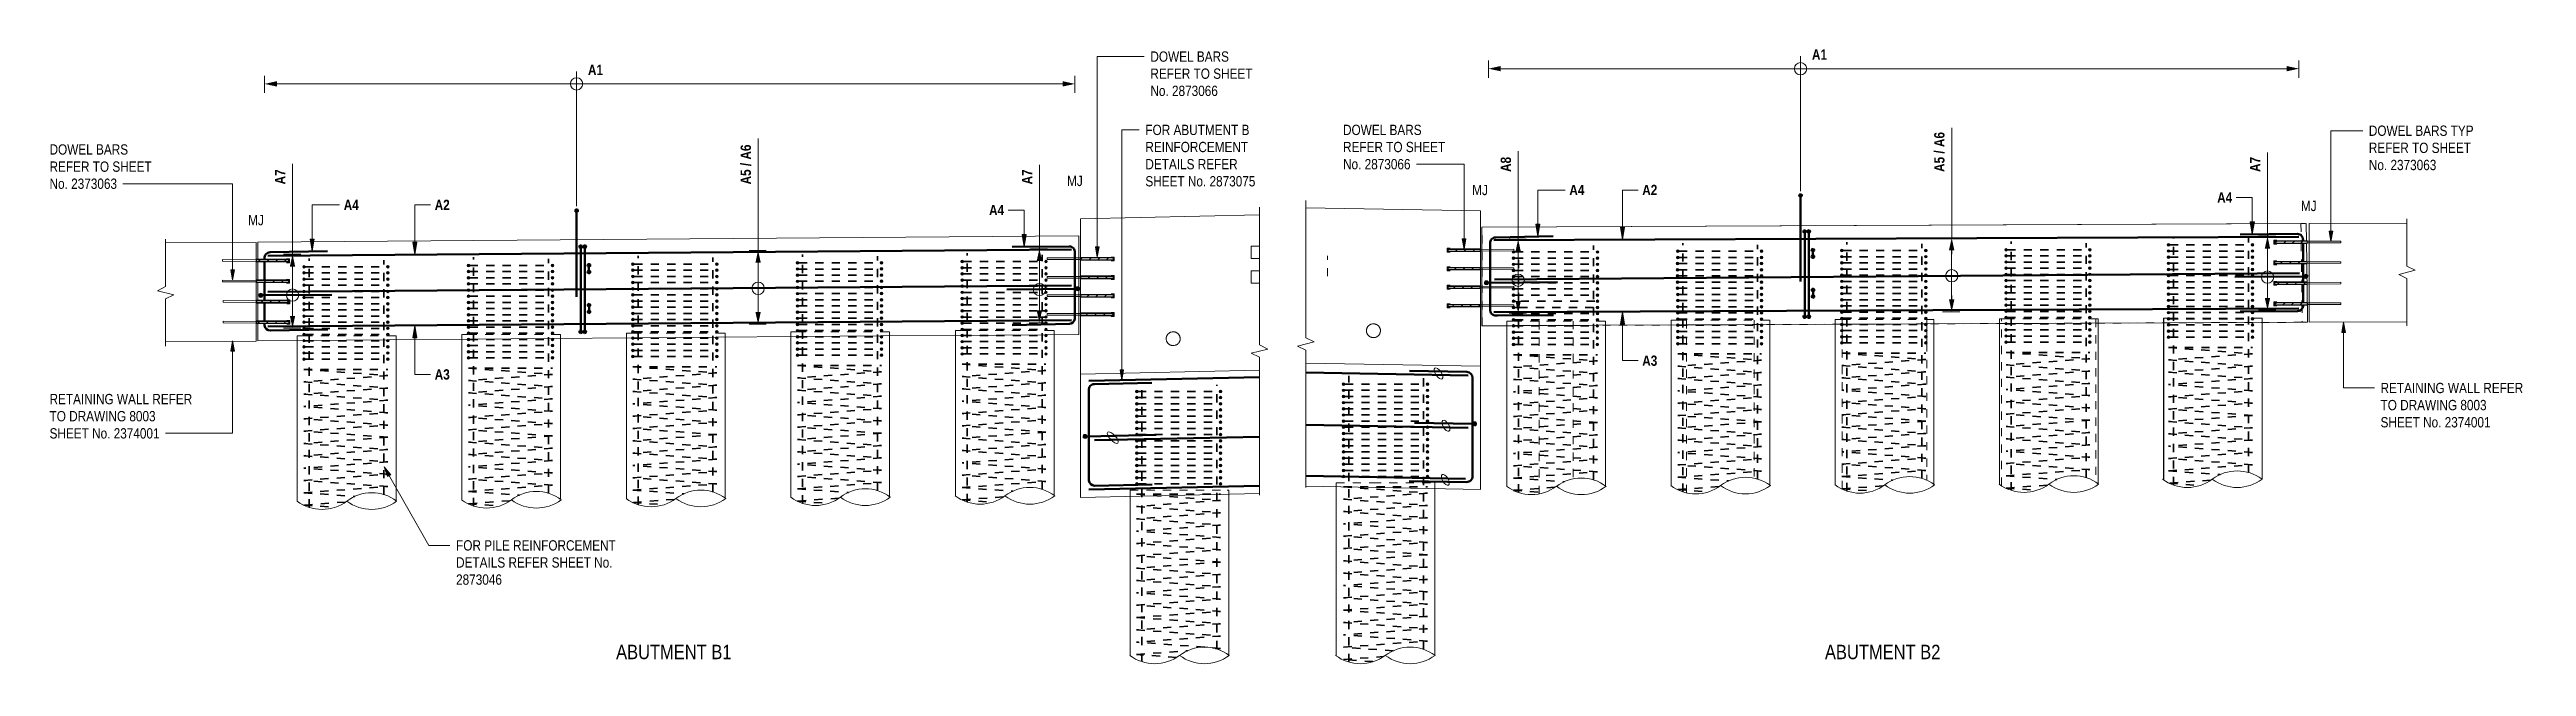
# Model space of a CAD drawing. Header units: metres. Extents: x 0 to 109, y 3 to 574.
# Drawn here: x 79.19 to 109.3, y 16.15 to 23.65 of the extents above; entities outside this region: 3.
import ezdxf

# ---------------------------------------------------------------- set-up
doc = ezdxf.new("R2010")
doc.units = ezdxf.units.M
doc.linetypes.add('JacobsDash', pattern=[0.0045, 0.003, -0.0015])
for name, color, linetype, lineweight in [('A-ANNO-NOTE', 7, 'Continuous', 9), ('A-DETL', 7, 'Continuous', 13), ('A-DETL-GENF', 7, 'Continuous', 9), ('G-ANNO-TEXT', 7, 'Continuous', 9), ('S-BEAM', 7, 'Continuous', 50), ('S-BEAM-HDLN', 7, 'JacobsDash', 18), ('S-FNDN', 7, 'Continuous', 50), ('S-FNDN-HDLN', 7, 'JacobsDash', 18)]:
    doc.layers.add(name, color=color, linetype=linetype, lineweight=lineweight)
doc.styles.add('Arial Narrow', font='ARIALN.TTF', dxfattribs={"height": 0.0035})
doc.styles.add('Arial Narrow_1', font='ARIALN.TTF', dxfattribs={"height": 0.005})
doc.styles.add('Arial Narrow_2', font='ARIALN.TTF', dxfattribs={"height": 0.125})
doc.styles.add('Arial Narrow_3', font='ARIALN.TTF', dxfattribs={"height": 0.175})
doc.styles.add('Arial Narrow_B', font='ARIALNB.TTF', dxfattribs={"height": 0.125})
pattern_1 = [(45, (96.11037, 10.849), (-0.053033, 0.053033), [])]

msp = doc.modelspace()

# ---------------------------------------------------------------- texts
at = {"layer": 'G-ANNO-TEXT', "attachment_point": 1, "bg_fill": 3, "box_fill_scale": 1, "bg_fill_color": 256, "bg_fill_true_color": 13158600, "bg_fill_transparency": 0}
for s, insert, char_height, style in [('DOWEL BARS ', (94.913, 22.738), 0.125, 'Arial Narrow_2'), ('DOWEL BARS ', (79.189, 22.5), 0.125, 'Arial Narrow_2'), ('RETAINING WALL REFER ', (79.189, 19.463), 0.125, 'Arial Narrow_2'), ('1.', (0.234, 2.661), 0.0035, 'Arial Narrow')]:
    msp.add_mtext(s, dxfattribs=dict(at, insert=insert, char_height=char_height, style=style))
at = {"layer": 'G-ANNO-TEXT', "char_height": 0.175, "attachment_point": 1, "style": 'Arial Narrow_3', "bg_fill": 3, "box_fill_scale": 1, "bg_fill_color": 256, "bg_fill_transparency": 0}
for s, insert in [('ABUTMENT B1', (86.076, 16.411)), ('ABUTMENT B2', (100.771, 16.411))]:
    msp.add_mtext(s, dxfattribs=dict(at, insert=insert))

# ---------------------------------------------------------------- blocks, each defined once
blk = doc.blocks.new('01_SFO_FRP_Pile_CastInPlace_CS_BR08 - CAST-IN-PLACE PILE - 1200-8642320-DRG-2873074 - ABUTMENT B1 _ B2 REINFORCEMENT ELEVATION')
at = {"layer": 'S-FNDN', "color": 252, "lineweight": 13, "true_color": 0x888888}
for p, q in [((-1121.622, 18.332), (-1121.622, 16.277)), ((-1120.422, 16.284), (-1120.422, 18.31))]:
    blk.add_line(p, q, dxfattribs=at)
at = {"layer": 'S-FNDN-HDLN', "color": 252, "lineweight": 13, "true_color": 0x888888}
for p, q in [((-1121.622, 18.382), (-1121.622, 18.332)), ((-1121.622, 18.382), (-1121.177, 18.382)), ((-1121.177, 18.382), (-1120.422, 18.382)), ((-1120.422, 18.31), (-1120.422, 18.382))]:
    blk.add_line(p, q, dxfattribs=at)
blk = doc.blocks.new('01_SFO_FRP_Pile_CastInPlace_CS_BR08 - CAST-IN-PLACE PILE - 1200-8642523-DRG-2873074 - ABUTMENT B1 _ B2 REINFORCEMENT ELEVATION')
at = {"layer": 'S-FNDN', "lineweight": 13}
for p, q in [((-1111.565, 20.328), (-1111.565, 18.417)), ((-1111.563, 18.416), (-1111.563, 20.328)), ((-1110.365, 18.426), (-1110.365, 20.333))]:
    blk.add_line(p, q, dxfattribs=at)
at = {"layer": 'S-FNDN-HDLN', "lineweight": 13}
for p, q in [((-1111.565, 20.384), (-1111.565, 20.328)), ((-1111.565, 20.384), (-1111.52, 20.384)), ((-1111.563, 20.328), (-1111.563, 20.384)), ((-1111.491, 20.384), (-1110.499, 20.384)), ((-1110.469, 20.384), (-1110.385, 20.384)), ((-1110.385, 20.384), (-1110.365, 20.384)), ((-1110.366, 20.384), (-1110.366, 18.426)), ((-1110.365, 20.333), (-1110.365, 20.384))]:
    blk.add_line(p, q, dxfattribs=at)
blk = doc.blocks.new('01_SFO_FRP_Pile_CastInPlace_CS_BR08 - CAST-IN-PLACE PILE - 1200-8642364-DRG-2873074 - ABUTMENT B1 _ B2 REINFORCEMENT ELEVATION')
at = {"layer": 'S-FNDN', "lineweight": 13}
for p, q in [((-1119.548, 20.293), (-1119.548, 18.337)), ((-1118.348, 18.343), (-1118.348, 20.298))]:
    blk.add_line(p, q, dxfattribs=at)
at = {"layer": 'S-FNDN-HDLN', "lineweight": 13}
for p, q in [((-1119.548, 20.35), (-1119.548, 20.293)), ((-1119.548, 20.35), (-1119.474, 20.35)), ((-1119.464, 20.35), (-1118.452, 20.35)), ((-1119.154, 18.247), (-1119.154, 20.35)), ((-1118.741, 20.35), (-1118.741, 18.43)), ((-1118.442, 20.35), (-1118.368, 20.35)), ((-1118.368, 20.35), (-1118.348, 20.35)), ((-1118.348, 20.298), (-1118.348, 20.35))]:
    blk.add_line(p, q, dxfattribs=at)
blk = doc.blocks.new('01_SFO_FRP_Pile_CastInPlace_CS_BR08 - CAST-IN-PLACE PILE - 1200-8661263-DRG-2873074 - ABUTMENT B1 _ B2 REINFORCEMENT ELEVATION')
at = {"layer": 'S-FNDN', "lineweight": 13}
for p, q in [((-1117.552, 20.302), (-1117.552, 18.346)), ((-1116.352, 18.353), (-1116.352, 20.307))]:
    blk.add_line(p, q, dxfattribs=at)
at = {"layer": 'S-FNDN-HDLN', "lineweight": 13}
for p, q in [((-1117.552, 20.359), (-1117.552, 20.302)), ((-1117.552, 20.359), (-1117.478, 20.359)), ((-1117.468, 20.359), (-1116.456, 20.359)), ((-1117.364, 18.259), (-1117.364, 20.359)), ((-1116.54, 20.359), (-1116.54, 18.438)), ((-1116.446, 20.359), (-1116.372, 20.359)), ((-1116.372, 20.359), (-1116.352, 20.359)), ((-1116.352, 20.307), (-1116.352, 20.359))]:
    blk.add_line(p, q, dxfattribs=at)
blk = doc.blocks.new('01_SFO_FRP_Pile_CastInPlace_CS_BR08 - CAST-IN-PLACE PILE - 1200-8642427-DRG-2873074 - ABUTMENT B1 _ B2 REINFORCEMENT ELEVATION')
at = {"layer": 'S-FNDN', "lineweight": 13}
for p, q in [((-1115.556, 20.31), (-1115.556, 18.355)), ((-1114.356, 18.362), (-1114.356, 20.316))]:
    blk.add_line(p, q, dxfattribs=at)
at = {"layer": 'S-FNDN-HDLN', "lineweight": 13}
for p, q in [((-1115.556, 20.368), (-1115.556, 20.31)), ((-1115.556, 20.368), (-1115.482, 20.368)), ((-1115.472, 20.368), (-1114.46, 20.368)), ((-1115.471, 20.323), (-1115.471, 20.368)), ((-1115.471, 20.248), (-1115.471, 20.293)), ((-1115.471, 20.173), (-1115.471, 20.218)), ((-1114.45, 20.368), (-1114.376, 20.368)), ((-1114.441, 20.368), (-1114.441, 20.313)), ((-1114.441, 20.303), (-1114.441, 20.238)), ((-1114.441, 20.228), (-1114.441, 20.163)), ((-1114.376, 20.368), (-1114.356, 20.368)), ((-1114.356, 20.316), (-1114.356, 20.368)), ((-1115.471, 20.098), (-1115.471, 20.143)), ((-1115.471, 18.305), (-1115.471, 20.068)), ((-1114.441, 20.153), (-1114.441, 20.088)), ((-1114.441, 20.078), (-1114.441, 18.411))]:
    blk.add_line(p, q, dxfattribs=at)
blk = doc.blocks.new('01_SFO_FRP_Pile_CastInPlace_CS_BR08 - CAST-IN-PLACE PILE - 1200-8642486-DRG-2873074 - ABUTMENT B1 _ B2 REINFORCEMENT ELEVATION')
at = {"layer": 'S-FNDN', "lineweight": 13}
for p, q in [((-1113.56, 20.319), (-1113.56, 18.365)), ((-1112.36, 18.371), (-1112.36, 20.324))]:
    blk.add_line(p, q, dxfattribs=at)
at = {"layer": 'S-FNDN-HDLN', "lineweight": 13}
for p, q in [((-1113.56, 20.377), (-1113.56, 20.319)), ((-1113.56, 20.377), (-1113.487, 20.377)), ((-1113.534, 18.348), (-1113.534, 20.377)), ((-1113.476, 20.377), (-1112.464, 20.377)), ((-1112.454, 20.377), (-1112.38, 20.377)), ((-1112.386, 20.377), (-1112.386, 18.388)), ((-1112.38, 20.377), (-1112.36, 20.377)), ((-1112.36, 20.324), (-1112.36, 20.377))]:
    blk.add_line(p, q, dxfattribs=at)
blk = doc.blocks.new('S_Det_Reinf_Bar Section_2D Grey - N32-6361576-DRG-2873074 - ABUTMENT B1 _ B2 REINFORCEMENT ELEVATION')
at = {"layer": 'A-DETL-GENF', "true_color": 0x808080}
blk.add_hatch(color=8, dxfattribs=at).paths.add_polyline_path([(-1121.532, 18.441), (-1121.528, 18.441), (-1121.524, 18.443), (-1121.521, 18.446), (-1121.519, 18.449), (-1121.517, 18.453), (-1121.516, 18.457), (-1121.517, 18.461), (-1121.519, 18.465), (-1121.521, 18.468), (-1121.526, 18.471), (-1121.528, 18.472), (-1121.532, 18.473), (-1121.537, 18.472), (-1121.54, 18.471), (-1121.544, 18.468), (-1121.546, 18.465), (-1121.548, 18.461), (-1121.548, 18.457), (-1121.548, 18.453), (-1121.546, 18.449), (-1121.544, 18.446), (-1121.54, 18.443), (-1121.537, 18.441)])
at = {"layer": 'A-DETL-GENF', "color": 8, "lineweight": 18, "true_color": 0x808080}
for start, end in [(0, 180), (180, 0)]:
    blk.add_arc((-1121.532, 18.457), 0.016, start, end, dxfattribs=at)
blk = doc.blocks.new('S_Det_Reinf_Bar Section_2D Grey - N32-6361679-DRG-2873074 - ABUTMENT B1 _ B2 REINFORCEMENT ELEVATION')
at = {"layer": 'A-DETL-GENF', "true_color": 0x808080}
blk.add_hatch(color=8, dxfattribs=at).paths.add_polyline_path([(-1120.512, 18.441), (-1120.508, 18.441), (-1120.504, 18.443), (-1120.501, 18.446), (-1120.499, 18.449), (-1120.497, 18.453), (-1120.496, 18.457), (-1120.497, 18.461), (-1120.499, 18.465), (-1120.501, 18.468), (-1120.506, 18.471), (-1120.508, 18.472), (-1120.512, 18.473), (-1120.517, 18.472), (-1120.52, 18.471), (-1120.524, 18.468), (-1120.526, 18.465), (-1120.528, 18.461), (-1120.528, 18.457), (-1120.528, 18.453), (-1120.526, 18.449), (-1120.524, 18.446), (-1120.52, 18.443), (-1120.517, 18.441)])
at = {"layer": 'A-DETL-GENF', "color": 8, "lineweight": 18, "true_color": 0x808080}
for start, end in [(0, 180), (180, 0)]:
    blk.add_arc((-1120.512, 18.457), 0.016, start, end, dxfattribs=at)
blk = doc.blocks.new('CS_DET_Pile-Column_BreakLine - CS_Tubular BreakLine-6356722-DRG-2873074 - ABUTMENT B1 _ B2 REINFORCEMENT ELEVATION')
at = {"layer": 'A-DETL-GENF', "lineweight": 18}
for centre, start, end in [((-1121.328, 16.683), 232.9573, 307.0427), ((-1120.723, 15.881), 52.9573, 127.0427), ((-1120.723, 16.683), 232.9573, 307.0427)]:
    blk.add_arc(centre, 0.502, start, end, dxfattribs=at)
blk = doc.blocks.new('CS_DET_Rebar Combined - Multiple Bar-7574218-DRG-2873074 - ABUTMENT B1 _ B2 REINFORCEMENT ELEVATION')
at = {"layer": 'A-DETL-GENF', "true_color": 0xc7c7c7}
blk.add_hatch(color=9, dxfattribs=at).paths.add_polyline_path([(-1119.94, 19.075), (-1119.933, 19.076), (-1119.927, 19.078), (-1119.922, 19.082), (-1119.918, 19.087), (-1119.916, 19.093), (-1119.915, 19.1), (-1119.915, 19.106), (-1119.918, 19.112), (-1119.922, 19.117), (-1119.927, 19.122), (-1119.933, 19.124), (-1119.939, 19.125), (-1119.946, 19.124), (-1119.952, 19.122), (-1119.957, 19.118), (-1119.961, 19.113), (-1119.964, 19.107), (-1119.965, 19.1), (-1119.964, 19.094), (-1119.961, 19.088), (-1119.958, 19.083), (-1119.952, 19.079), (-1119.946, 19.076)])
at = {"layer": 'A-DETL-GENF', "color": 252, "lineweight": 50, "true_color": 0x888888}
blk.add_line((-1120.669, 19.111), (-1119.965, 19.1), dxfattribs=at)
at = {"layer": 'A-DETL-GENF', "color": 252, "true_color": 0x888888}
for start, end in [(359.1321, 179.1321), (179.1321, 359.1321)]:
    blk.add_arc((-1119.94, 19.1), 0.025, start, end, dxfattribs=at)
blk = doc.blocks.new('S_Det_Reinf_Bar Section_2D Grey - N32-V21-DRG-2873074 - ABUTMENT B1 _ B2 REINFORCEMENT ELEVATION')
at = {"layer": 'A-DETL-GENF', "true_color": 0x808080}
blk.add_hatch(color=8, dxfattribs=at).paths.add_polyline_path([(-1111.505, 20.961), (-1111.501, 20.961), (-1111.497, 20.963), (-1111.494, 20.965), (-1111.491, 20.969), (-1111.489, 20.975), (-1111.489, 20.977), (-1111.489, 20.981), (-1111.491, 20.985), (-1111.495, 20.989), (-1111.497, 20.991), (-1111.501, 20.992), (-1111.505, 20.993), (-1111.509, 20.992), (-1111.513, 20.991), (-1111.516, 20.988), (-1111.519, 20.985), (-1111.52, 20.981), (-1111.521, 20.975), (-1111.52, 20.973), (-1111.519, 20.969), (-1111.516, 20.965), (-1111.513, 20.963), (-1111.509, 20.961)])
at = {"layer": 'A-DETL-GENF', "color": 8, "lineweight": 18, "true_color": 0x808080}
for start, end in [(0, 180), (180, 0)]:
    blk.add_arc((-1111.505, 20.977), 0.016, start, end, dxfattribs=at)
blk = doc.blocks.new('S_Det_Reinf_Bar Section_2D Grey - N32-V22-DRG-2873074 - ABUTMENT B1 _ B2 REINFORCEMENT ELEVATION')
at = {"layer": 'A-DETL-GENF', "true_color": 0x808080}
blk.add_hatch(color=8, dxfattribs=at).paths.add_polyline_path([(-1110.485, 20.961), (-1110.481, 20.961), (-1110.477, 20.963), (-1110.474, 20.965), (-1110.471, 20.969), (-1110.469, 20.975), (-1110.469, 20.977), (-1110.469, 20.981), (-1110.471, 20.985), (-1110.474, 20.988), (-1110.477, 20.991), (-1110.481, 20.992), (-1110.485, 20.993), (-1110.489, 20.992), (-1110.493, 20.991), (-1110.496, 20.988), (-1110.499, 20.985), (-1110.5, 20.981), (-1110.501, 20.975), (-1110.5, 20.973), (-1110.499, 20.969), (-1110.496, 20.965), (-1110.493, 20.963), (-1110.489, 20.961)])
at = {"layer": 'A-DETL-GENF', "color": 8, "lineweight": 18, "true_color": 0x808080}
for start, end in [(0, 180), (180, 0)]:
    blk.add_arc((-1110.485, 20.977), 0.016, start, end, dxfattribs=at)
blk = doc.blocks.new('S_Det_Reinf_Bar Section_2D Grey - N32-V23-DRG-2873074 - ABUTMENT B1 _ B2 REINFORCEMENT ELEVATION')
at = {"layer": 'A-DETL-GENF', "true_color": 0x808080}
blk.add_hatch(color=8, dxfattribs=at).paths.add_polyline_path([(-1111.505, 21.036), (-1111.501, 21.036), (-1111.497, 21.038), (-1111.494, 21.04), (-1111.491, 21.044), (-1111.489, 21.048), (-1111.489, 21.052), (-1111.489, 21.056), (-1111.491, 21.06), (-1111.495, 21.064), (-1111.497, 21.066), (-1111.501, 21.067), (-1111.505, 21.068), (-1111.509, 21.067), (-1111.513, 21.066), (-1111.516, 21.063), (-1111.519, 21.06), (-1111.52, 21.056), (-1111.521, 21.05), (-1111.52, 21.048), (-1111.519, 21.044), (-1111.516, 21.04), (-1111.513, 21.038), (-1111.509, 21.036)])
at = {"layer": 'A-DETL-GENF', "color": 8, "lineweight": 18, "true_color": 0x808080}
for start, end in [(0, 180), (180, 0)]:
    blk.add_arc((-1111.505, 21.052), 0.016, start, end, dxfattribs=at)
blk = doc.blocks.new('S_Det_Reinf_Bar Section_2D Grey - N32-V24-DRG-2873074 - ABUTMENT B1 _ B2 REINFORCEMENT ELEVATION')
at = {"layer": 'A-DETL-GENF', "true_color": 0x808080}
blk.add_hatch(color=8, dxfattribs=at).paths.add_polyline_path([(-1110.485, 21.036), (-1110.481, 21.036), (-1110.477, 21.038), (-1110.474, 21.04), (-1110.471, 21.044), (-1110.469, 21.048), (-1110.469, 21.052), (-1110.469, 21.056), (-1110.471, 21.06), (-1110.474, 21.063), (-1110.477, 21.066), (-1110.481, 21.067), (-1110.485, 21.068), (-1110.489, 21.067), (-1110.493, 21.066), (-1110.496, 21.063), (-1110.499, 21.06), (-1110.5, 21.056), (-1110.501, 21.05), (-1110.5, 21.048), (-1110.499, 21.044), (-1110.496, 21.04), (-1110.493, 21.038), (-1110.489, 21.036)])
at = {"layer": 'A-DETL-GENF', "color": 8, "lineweight": 18, "true_color": 0x808080}
for start, end in [(0, 180), (180, 0)]:
    blk.add_arc((-1110.485, 21.052), 0.016, start, end, dxfattribs=at)
blk = doc.blocks.new('S_Det_Reinf_Bar Section_2D Grey - N32-V25-DRG-2873074 - ABUTMENT B1 _ B2 REINFORCEMENT ELEVATION')
at = {"layer": 'A-DETL-GENF', "true_color": 0x808080}
blk.add_hatch(color=8, dxfattribs=at).paths.add_polyline_path([(-1111.505, 21.111), (-1111.501, 21.111), (-1111.497, 21.113), (-1111.494, 21.115), (-1111.491, 21.119), (-1111.489, 21.123), (-1111.489, 21.127), (-1111.489, 21.131), (-1111.491, 21.135), (-1111.495, 21.139), (-1111.497, 21.141), (-1111.501, 21.142), (-1111.505, 21.143), (-1111.509, 21.142), (-1111.513, 21.141), (-1111.516, 21.138), (-1111.519, 21.135), (-1111.52, 21.131), (-1111.521, 21.126), (-1111.52, 21.123), (-1111.519, 21.119), (-1111.516, 21.115), (-1111.513, 21.113), (-1111.509, 21.111)])
at = {"layer": 'A-DETL-GENF', "color": 8, "lineweight": 18, "true_color": 0x808080}
for start, end in [(0, 180), (180, 0)]:
    blk.add_arc((-1111.505, 21.127), 0.016, start, end, dxfattribs=at)
blk = doc.blocks.new('S_Det_Reinf_Bar Section_2D Grey - N32-V26-DRG-2873074 - ABUTMENT B1 _ B2 REINFORCEMENT ELEVATION')
at = {"layer": 'A-DETL-GENF', "true_color": 0x808080}
blk.add_hatch(color=8, dxfattribs=at).paths.add_polyline_path([(-1110.485, 21.111), (-1110.481, 21.111), (-1110.477, 21.113), (-1110.474, 21.115), (-1110.471, 21.119), (-1110.469, 21.123), (-1110.469, 21.127), (-1110.469, 21.131), (-1110.471, 21.135), (-1110.474, 21.138), (-1110.477, 21.141), (-1110.481, 21.142), (-1110.485, 21.143), (-1110.489, 21.142), (-1110.493, 21.141), (-1110.496, 21.138), (-1110.499, 21.135), (-1110.5, 21.131), (-1110.501, 21.126), (-1110.5, 21.123), (-1110.499, 21.119), (-1110.496, 21.115), (-1110.493, 21.113), (-1110.489, 21.111)])
at = {"layer": 'A-DETL-GENF', "color": 8, "lineweight": 18, "true_color": 0x808080}
for start, end in [(0, 180), (180, 0)]:
    blk.add_arc((-1110.485, 21.127), 0.016, start, end, dxfattribs=at)
blk = doc.blocks.new('S_Det_Reinf_Bar Section_2D Grey - N32-V27-DRG-2873074 - ABUTMENT B1 _ B2 REINFORCEMENT ELEVATION')
at = {"layer": 'A-DETL-GENF', "true_color": 0x808080}
blk.add_hatch(color=8, dxfattribs=at).paths.add_polyline_path([(-1110.485, 21.186), (-1110.481, 21.186), (-1110.477, 21.188), (-1110.474, 21.19), (-1110.471, 21.194), (-1110.469, 21.198), (-1110.469, 21.202), (-1110.469, 21.206), (-1110.471, 21.21), (-1110.474, 21.213), (-1110.477, 21.216), (-1110.481, 21.217), (-1110.485, 21.218), (-1110.489, 21.217), (-1110.493, 21.216), (-1110.496, 21.213), (-1110.499, 21.21), (-1110.5, 21.206), (-1110.501, 21.202), (-1110.5, 21.198), (-1110.499, 21.194), (-1110.496, 21.19), (-1110.493, 21.188), (-1110.489, 21.186)])
at = {"layer": 'A-DETL-GENF', "color": 8, "lineweight": 18, "true_color": 0x808080}
for start, end in [(0, 180), (180, 0)]:
    blk.add_arc((-1110.485, 21.202), 0.016, start, end, dxfattribs=at)
blk = doc.blocks.new('S_Det_Reinf_Bar Section_2D Grey - N32-V28-DRG-2873074 - ABUTMENT B1 _ B2 REINFORCEMENT ELEVATION')
at = {"layer": 'A-DETL-GENF', "true_color": 0x808080}
blk.add_hatch(color=8, dxfattribs=at).paths.add_polyline_path([(-1111.505, 21.261), (-1111.501, 21.261), (-1111.497, 21.263), (-1111.494, 21.265), (-1111.491, 21.269), (-1111.489, 21.273), (-1111.489, 21.278), (-1111.489, 21.281), (-1111.491, 21.285), (-1111.494, 21.288), (-1111.497, 21.291), (-1111.501, 21.292), (-1111.505, 21.293), (-1111.509, 21.292), (-1111.513, 21.291), (-1111.516, 21.288), (-1111.519, 21.285), (-1111.52, 21.281), (-1111.521, 21.277), (-1111.52, 21.273), (-1111.519, 21.269), (-1111.516, 21.265), (-1111.513, 21.263), (-1111.509, 21.261)])
at = {"layer": 'A-DETL-GENF', "color": 8, "lineweight": 18, "true_color": 0x808080}
for start, end in [(0, 180), (180, 0)]:
    blk.add_arc((-1111.505, 21.277), 0.016, start, end, dxfattribs=at)
blk = doc.blocks.new('S_Det_Reinf_Bar Section_2D Grey - N32-V29-DRG-2873074 - ABUTMENT B1 _ B2 REINFORCEMENT ELEVATION')
at = {"layer": 'A-DETL-GENF', "true_color": 0x808080}
blk.add_hatch(color=8, dxfattribs=at).paths.add_polyline_path([(-1110.485, 21.261), (-1110.481, 21.261), (-1110.477, 21.263), (-1110.474, 21.265), (-1110.471, 21.269), (-1110.469, 21.273), (-1110.469, 21.278), (-1110.469, 21.281), (-1110.471, 21.285), (-1110.474, 21.288), (-1110.477, 21.291), (-1110.481, 21.292), (-1110.485, 21.293), (-1110.489, 21.292), (-1110.493, 21.291), (-1110.496, 21.288), (-1110.499, 21.285), (-1110.5, 21.281), (-1110.501, 21.277), (-1110.5, 21.273), (-1110.499, 21.269), (-1110.496, 21.265), (-1110.493, 21.263), (-1110.489, 21.261)])
at = {"layer": 'A-DETL-GENF', "color": 8, "lineweight": 18, "true_color": 0x808080}
for start, end in [(0, 180), (180, 0)]:
    blk.add_arc((-1110.485, 21.277), 0.016, start, end, dxfattribs=at)
blk = doc.blocks.new('CS_DET_Pile-Column_BreakLine - CS_Tubular BreakLine-7966762-DRG-2873074 - ABUTMENT B1 _ B2 REINFORCEMENT ELEVATION')
at = {"layer": 'A-DETL-GENF', "lineweight": 18}
for centre, start, end in [((-1111.275, 18.827), 232.9573, 307.0427), ((-1110.67, 18.025), 52.9573, 127.0427), ((-1110.67, 18.827), 232.9573, 307.0427)]:
    blk.add_arc(centre, 0.502, start, end, dxfattribs=at)
blk = doc.blocks.new('CS_DET_Pile-Column_BreakLine - CS_Tubular BreakLine-7966722-DRG-2873074 - ABUTMENT B1 _ B2 REINFORCEMENT ELEVATION')
at = {"layer": 'A-DETL-GENF', "lineweight": 18}
for centre, start, end in [((-1112.656, 17.966), 52.9573, 127.0427), ((-1113.261, 18.767), 232.9573, 307.0427), ((-1112.656, 18.767), 232.9573, 307.0427)]:
    blk.add_arc(centre, 0.502, start, end, dxfattribs=at)
blk = doc.blocks.new('CS_DET_Pile-Column_BreakLine - CS_Tubular BreakLine-7966682-DRG-2873074 - ABUTMENT B1 _ B2 REINFORCEMENT ELEVATION')
at = {"layer": 'A-DETL-GENF', "lineweight": 18}
for centre, start, end in [((-1114.651, 17.956), 52.9573, 127.0427), ((-1115.256, 18.758), 232.9573, 307.0427), ((-1114.651, 18.758), 232.9573, 307.0427)]:
    blk.add_arc(centre, 0.502, start, end, dxfattribs=at)
blk = doc.blocks.new('S_Det_Reinf_Bar Section_2D Grey - N32-V30-DRG-2873074 - ABUTMENT B1 _ B2 REINFORCEMENT ELEVATION')
at = {"layer": 'A-DETL-GENF', "true_color": 0x808080}
blk.add_hatch(color=8, dxfattribs=at).paths.add_polyline_path([(-1117.472, 20.733), (-1117.468, 20.734), (-1117.464, 20.735), (-1117.46, 20.738), (-1117.458, 20.741), (-1117.456, 20.747), (-1117.456, 20.749), (-1117.456, 20.753), (-1117.458, 20.757), (-1117.46, 20.76), (-1117.464, 20.763), (-1117.468, 20.764), (-1117.472, 20.765), (-1117.476, 20.764), (-1117.48, 20.763), (-1117.483, 20.76), (-1117.486, 20.757), (-1117.487, 20.753), (-1117.488, 20.747), (-1117.487, 20.745), (-1117.486, 20.741), (-1117.483, 20.738), (-1117.479, 20.735), (-1117.476, 20.734)])
at = {"layer": 'A-DETL-GENF', "color": 8, "lineweight": 18, "true_color": 0x808080}
for start, end in [(0, 180), (180, 0)]:
    blk.add_arc((-1117.472, 20.749), 0.016, start, end, dxfattribs=at)
blk = doc.blocks.new('S_Det_Reinf_Bar Section_2D Grey - N32-V31-DRG-2873074 - ABUTMENT B1 _ B2 REINFORCEMENT ELEVATION')
at = {"layer": 'A-DETL-GENF', "true_color": 0x808080}
blk.add_hatch(color=8, dxfattribs=at).paths.add_polyline_path([(-1116.452, 20.733), (-1116.448, 20.734), (-1116.444, 20.735), (-1116.44, 20.738), (-1116.438, 20.741), (-1116.436, 20.747), (-1116.436, 20.749), (-1116.436, 20.753), (-1116.438, 20.757), (-1116.44, 20.76), (-1116.444, 20.763), (-1116.448, 20.764), (-1116.452, 20.765), (-1116.456, 20.764), (-1116.46, 20.763), (-1116.463, 20.76), (-1116.466, 20.757), (-1116.467, 20.753), (-1116.468, 20.747), (-1116.467, 20.745), (-1116.466, 20.741), (-1116.462, 20.737), (-1116.46, 20.735), (-1116.456, 20.734)])
at = {"layer": 'A-DETL-GENF', "color": 8, "lineweight": 18, "true_color": 0x808080}
for start, end in [(0, 180), (180, 0)]:
    blk.add_arc((-1116.452, 20.749), 0.016, start, end, dxfattribs=at)
blk = doc.blocks.new('S_Det_Reinf_Bar Section_2D Grey - N32-V32-DRG-2873074 - ABUTMENT B1 _ B2 REINFORCEMENT ELEVATION')
at = {"layer": 'A-DETL-GENF', "true_color": 0x808080}
blk.add_hatch(color=8, dxfattribs=at).paths.add_polyline_path([(-1117.472, 20.808), (-1117.468, 20.809), (-1117.464, 20.81), (-1117.46, 20.813), (-1117.458, 20.816), (-1117.456, 20.82), (-1117.456, 20.824), (-1117.456, 20.828), (-1117.458, 20.832), (-1117.46, 20.835), (-1117.464, 20.838), (-1117.468, 20.839), (-1117.472, 20.84), (-1117.476, 20.839), (-1117.48, 20.838), (-1117.483, 20.835), (-1117.486, 20.832), (-1117.487, 20.828), (-1117.488, 20.823), (-1117.487, 20.82), (-1117.486, 20.816), (-1117.483, 20.813), (-1117.479, 20.81), (-1117.476, 20.809)])
at = {"layer": 'A-DETL-GENF', "color": 8, "lineweight": 18, "true_color": 0x808080}
for start, end in [(0, 180), (180, 0)]:
    blk.add_arc((-1117.472, 20.824), 0.016, start, end, dxfattribs=at)
blk = doc.blocks.new('S_Det_Reinf_Bar Section_2D Grey - N32-V33-DRG-2873074 - ABUTMENT B1 _ B2 REINFORCEMENT ELEVATION')
at = {"layer": 'A-DETL-GENF', "true_color": 0x808080}
blk.add_hatch(color=8, dxfattribs=at).paths.add_polyline_path([(-1116.452, 20.808), (-1116.448, 20.809), (-1116.444, 20.81), (-1116.44, 20.813), (-1116.438, 20.816), (-1116.436, 20.82), (-1116.436, 20.824), (-1116.436, 20.828), (-1116.438, 20.832), (-1116.44, 20.835), (-1116.444, 20.838), (-1116.448, 20.839), (-1116.452, 20.84), (-1116.456, 20.839), (-1116.46, 20.838), (-1116.463, 20.835), (-1116.466, 20.832), (-1116.467, 20.828), (-1116.468, 20.823), (-1116.467, 20.82), (-1116.466, 20.816), (-1116.462, 20.812), (-1116.46, 20.81), (-1116.456, 20.809)])
at = {"layer": 'A-DETL-GENF', "color": 8, "lineweight": 18, "true_color": 0x808080}
for start, end in [(0, 180), (180, 0)]:
    blk.add_arc((-1116.452, 20.824), 0.016, start, end, dxfattribs=at)
blk = doc.blocks.new('S_Det_Reinf_Bar Section_2D Grey - N32-V34-DRG-2873074 - ABUTMENT B1 _ B2 REINFORCEMENT ELEVATION')
at = {"layer": 'A-DETL-GENF', "true_color": 0x808080}
blk.add_hatch(color=8, dxfattribs=at).paths.add_polyline_path([(-1117.472, 20.883), (-1117.468, 20.884), (-1117.464, 20.885), (-1117.46, 20.888), (-1117.458, 20.891), (-1117.456, 20.895), (-1117.456, 20.899), (-1117.456, 20.903), (-1117.458, 20.907), (-1117.46, 20.91), (-1117.464, 20.913), (-1117.468, 20.914), (-1117.472, 20.915), (-1117.476, 20.914), (-1117.48, 20.913), (-1117.483, 20.91), (-1117.486, 20.907), (-1117.487, 20.903), (-1117.488, 20.899), (-1117.487, 20.895), (-1117.486, 20.891), (-1117.483, 20.888), (-1117.479, 20.885), (-1117.476, 20.884)])
at = {"layer": 'A-DETL-GENF', "color": 8, "lineweight": 18, "true_color": 0x808080}
for start, end in [(0, 180), (180, 0)]:
    blk.add_arc((-1117.472, 20.899), 0.016, start, end, dxfattribs=at)
blk = doc.blocks.new('S_Det_Reinf_Bar Section_2D Grey - N32-V35-DRG-2873074 - ABUTMENT B1 _ B2 REINFORCEMENT ELEVATION')
at = {"layer": 'A-DETL-GENF', "true_color": 0x808080}
blk.add_hatch(color=8, dxfattribs=at).paths.add_polyline_path([(-1116.452, 20.883), (-1116.448, 20.884), (-1116.444, 20.885), (-1116.44, 20.888), (-1116.438, 20.891), (-1116.436, 20.895), (-1116.436, 20.899), (-1116.436, 20.903), (-1116.438, 20.907), (-1116.44, 20.91), (-1116.444, 20.913), (-1116.448, 20.914), (-1116.452, 20.915), (-1116.456, 20.914), (-1116.46, 20.913), (-1116.463, 20.91), (-1116.466, 20.907), (-1116.467, 20.903), (-1116.468, 20.899), (-1116.467, 20.895), (-1116.466, 20.891), (-1116.462, 20.887), (-1116.46, 20.885), (-1116.456, 20.884)])
at = {"layer": 'A-DETL-GENF', "color": 8, "lineweight": 18, "true_color": 0x808080}
for start, end in [(0, 180), (180, 0)]:
    blk.add_arc((-1116.452, 20.899), 0.016, start, end, dxfattribs=at)
blk = doc.blocks.new('S_Det_Reinf_Bar Section_2D Grey - N32-V36-DRG-2873074 - ABUTMENT B1 _ B2 REINFORCEMENT ELEVATION')
at = {"layer": 'A-DETL-GENF', "true_color": 0x808080}
blk.add_hatch(color=8, dxfattribs=at).paths.add_polyline_path([(-1117.472, 20.958), (-1117.468, 20.959), (-1117.464, 20.96), (-1117.46, 20.963), (-1117.458, 20.966), (-1117.456, 20.97), (-1117.456, 20.975), (-1117.456, 20.978), (-1117.458, 20.982), (-1117.46, 20.985), (-1117.464, 20.988), (-1117.468, 20.989), (-1117.472, 20.99), (-1117.476, 20.989), (-1117.48, 20.988), (-1117.483, 20.985), (-1117.486, 20.982), (-1117.487, 20.978), (-1117.488, 20.974), (-1117.487, 20.97), (-1117.486, 20.966), (-1117.483, 20.963), (-1117.479, 20.96), (-1117.476, 20.959)])
at = {"layer": 'A-DETL-GENF', "color": 8, "lineweight": 18, "true_color": 0x808080}
for start, end in [(0, 180), (180, 0)]:
    blk.add_arc((-1117.472, 20.974), 0.016, start, end, dxfattribs=at)
blk = doc.blocks.new('S_Det_Reinf_Bar Section_2D Grey - N32-V37-DRG-2873074 - ABUTMENT B1 _ B2 REINFORCEMENT ELEVATION')
at = {"layer": 'A-DETL-GENF', "true_color": 0x808080}
blk.add_hatch(color=8, dxfattribs=at).paths.add_polyline_path([(-1116.452, 20.958), (-1116.448, 20.959), (-1116.444, 20.96), (-1116.44, 20.963), (-1116.438, 20.966), (-1116.436, 20.97), (-1116.436, 20.975), (-1116.436, 20.978), (-1116.438, 20.982), (-1116.44, 20.985), (-1116.444, 20.988), (-1116.448, 20.989), (-1116.452, 20.99), (-1116.456, 20.989), (-1116.46, 20.988), (-1116.463, 20.985), (-1116.466, 20.982), (-1116.467, 20.978), (-1116.468, 20.974), (-1116.467, 20.97), (-1116.466, 20.966), (-1116.462, 20.962), (-1116.46, 20.96), (-1116.456, 20.959)])
at = {"layer": 'A-DETL-GENF', "color": 8, "lineweight": 18, "true_color": 0x808080}
for start, end in [(0, 180), (180, 0)]:
    blk.add_arc((-1116.452, 20.974), 0.016, start, end, dxfattribs=at)
blk = doc.blocks.new('S_Det_Reinf_Bar Section_2D Grey - N32-V38-DRG-2873074 - ABUTMENT B1 _ B2 REINFORCEMENT ELEVATION')
at = {"layer": 'A-DETL-GENF', "true_color": 0x808080}
blk.add_hatch(color=8, dxfattribs=at).paths.add_polyline_path([(-1117.472, 21.033), (-1117.468, 21.034), (-1117.464, 21.035), (-1117.46, 21.038), (-1117.458, 21.041), (-1117.456, 21.045), (-1117.456, 21.05), (-1117.456, 21.053), (-1117.458, 21.057), (-1117.46, 21.06), (-1117.464, 21.063), (-1117.468, 21.064), (-1117.472, 21.065), (-1117.476, 21.064), (-1117.48, 21.063), (-1117.483, 21.06), (-1117.486, 21.057), (-1117.487, 21.053), (-1117.488, 21.049), (-1117.487, 21.045), (-1117.486, 21.041), (-1117.483, 21.038), (-1117.479, 21.035), (-1117.476, 21.034)])
at = {"layer": 'A-DETL-GENF', "color": 8, "lineweight": 18, "true_color": 0x808080}
for start, end in [(0, 180), (180, 0)]:
    blk.add_arc((-1117.472, 21.049), 0.016, start, end, dxfattribs=at)
blk = doc.blocks.new('S_Det_Reinf_Bar Section_2D Grey - N32-V39-DRG-2873074 - ABUTMENT B1 _ B2 REINFORCEMENT ELEVATION')
at = {"layer": 'A-DETL-GENF', "true_color": 0x808080}
blk.add_hatch(color=8, dxfattribs=at).paths.add_polyline_path([(-1116.452, 21.033), (-1116.448, 21.034), (-1116.444, 21.035), (-1116.44, 21.038), (-1116.438, 21.041), (-1116.436, 21.045), (-1116.436, 21.05), (-1116.436, 21.053), (-1116.438, 21.057), (-1116.44, 21.06), (-1116.444, 21.063), (-1116.448, 21.064), (-1116.452, 21.065), (-1116.456, 21.064), (-1116.46, 21.063), (-1116.463, 21.06), (-1116.466, 21.057), (-1116.467, 21.053), (-1116.468, 21.049), (-1116.467, 21.045), (-1116.466, 21.041), (-1116.462, 21.037), (-1116.46, 21.035), (-1116.456, 21.034)])
at = {"layer": 'A-DETL-GENF', "color": 8, "lineweight": 18, "true_color": 0x808080}
for start, end in [(0, 180), (180, 0)]:
    blk.add_arc((-1116.452, 21.049), 0.016, start, end, dxfattribs=at)
blk = doc.blocks.new('CS_DET_Pile-Column_BreakLine - CS_Tubular BreakLine-7966641-DRG-2873074 - ABUTMENT B1 _ B2 REINFORCEMENT ELEVATION')
at = {"layer": 'A-DETL-GENF', "lineweight": 18}
for centre, start, end in [((-1116.647, 17.947), 52.9573, 127.0427), ((-1117.252, 18.749), 232.9573, 307.0427), ((-1116.647, 18.749), 232.9573, 307.0427)]:
    blk.add_arc(centre, 0.502, start, end, dxfattribs=at)
blk = doc.blocks.new('S_Det_Reinf_Bar Section_2D Grey - N32-V40-DRG-2873074 - ABUTMENT B1 _ B2 REINFORCEMENT ELEVATION')
at = {"layer": 'A-DETL-GENF', "true_color": 0x808080}
blk.add_hatch(color=8, dxfattribs=at).paths.add_polyline_path([(-1119.468, 20.049), (-1119.464, 20.049), (-1119.46, 20.051), (-1119.456, 20.053), (-1119.454, 20.057), (-1119.452, 20.061), (-1119.452, 20.065), (-1119.452, 20.069), (-1119.454, 20.073), (-1119.456, 20.076), (-1119.46, 20.079), (-1119.464, 20.08), (-1119.468, 20.081), (-1119.472, 20.08), (-1119.476, 20.079), (-1119.479, 20.076), (-1119.482, 20.073), (-1119.483, 20.069), (-1119.484, 20.064), (-1119.483, 20.061), (-1119.482, 20.057), (-1119.479, 20.053), (-1119.476, 20.051), (-1119.472, 20.049)])
at = {"layer": 'A-DETL-GENF', "color": 8, "lineweight": 18, "true_color": 0x808080}
for start, end in [(0, 180), (180, 0)]:
    blk.add_arc((-1119.468, 20.065), 0.016, start, end, dxfattribs=at)
blk = doc.blocks.new('S_Det_Reinf_Bar Section_2D Grey - N32-V41-DRG-2873074 - ABUTMENT B1 _ B2 REINFORCEMENT ELEVATION')
at = {"layer": 'A-DETL-GENF', "true_color": 0x808080}
blk.add_hatch(color=8, dxfattribs=at).paths.add_polyline_path([(-1118.448, 20.049), (-1118.444, 20.049), (-1118.44, 20.051), (-1118.436, 20.053), (-1118.434, 20.057), (-1118.432, 20.061), (-1118.432, 20.065), (-1118.432, 20.069), (-1118.434, 20.073), (-1118.437, 20.076), (-1118.44, 20.079), (-1118.444, 20.08), (-1118.448, 20.081), (-1118.452, 20.08), (-1118.456, 20.079), (-1118.459, 20.076), (-1118.462, 20.073), (-1118.463, 20.069), (-1118.464, 20.064), (-1118.463, 20.061), (-1118.462, 20.057), (-1118.459, 20.053), (-1118.456, 20.051), (-1118.452, 20.049)])
at = {"layer": 'A-DETL-GENF', "color": 8, "lineweight": 18, "true_color": 0x808080}
for start, end in [(0, 180), (180, 0)]:
    blk.add_arc((-1118.448, 20.065), 0.016, start, end, dxfattribs=at)
blk = doc.blocks.new('S_Det_Reinf_Bar Section_2D Grey - N32-V42-DRG-2873074 - ABUTMENT B1 _ B2 REINFORCEMENT ELEVATION')
at = {"layer": 'A-DETL-GENF', "true_color": 0x808080}
blk.add_hatch(color=8, dxfattribs=at).paths.add_polyline_path([(-1119.468, 20.124), (-1119.464, 20.124), (-1119.46, 20.126), (-1119.456, 20.128), (-1119.454, 20.132), (-1119.452, 20.136), (-1119.452, 20.14), (-1119.452, 20.144), (-1119.454, 20.148), (-1119.456, 20.151), (-1119.46, 20.154), (-1119.464, 20.155), (-1119.468, 20.156), (-1119.472, 20.155), (-1119.476, 20.154), (-1119.479, 20.151), (-1119.482, 20.148), (-1119.483, 20.144), (-1119.484, 20.14), (-1119.483, 20.136), (-1119.482, 20.132), (-1119.479, 20.128), (-1119.476, 20.126), (-1119.472, 20.124)])
at = {"layer": 'A-DETL-GENF', "color": 8, "lineweight": 18, "true_color": 0x808080}
for start, end in [(0, 180), (180, 0)]:
    blk.add_arc((-1119.468, 20.14), 0.016, start, end, dxfattribs=at)
blk = doc.blocks.new('S_Det_Reinf_Bar Section_2D Grey - N32-V43-DRG-2873074 - ABUTMENT B1 _ B2 REINFORCEMENT ELEVATION')
at = {"layer": 'A-DETL-GENF', "true_color": 0x808080}
blk.add_hatch(color=8, dxfattribs=at).paths.add_polyline_path([(-1118.448, 20.124), (-1118.444, 20.124), (-1118.44, 20.126), (-1118.436, 20.128), (-1118.434, 20.132), (-1118.432, 20.136), (-1118.432, 20.14), (-1118.432, 20.144), (-1118.434, 20.148), (-1118.437, 20.151), (-1118.44, 20.154), (-1118.444, 20.155), (-1118.448, 20.156), (-1118.452, 20.155), (-1118.456, 20.154), (-1118.459, 20.151), (-1118.462, 20.148), (-1118.463, 20.144), (-1118.464, 20.14), (-1118.463, 20.136), (-1118.462, 20.132), (-1118.459, 20.128), (-1118.456, 20.126), (-1118.452, 20.124)])
at = {"layer": 'A-DETL-GENF', "color": 8, "lineweight": 18, "true_color": 0x808080}
for start, end in [(0, 180), (180, 0)]:
    blk.add_arc((-1118.448, 20.14), 0.016, start, end, dxfattribs=at)
blk = doc.blocks.new('S_Det_Reinf_Bar Section_2D Grey - N32-V44-DRG-2873074 - ABUTMENT B1 _ B2 REINFORCEMENT ELEVATION')
at = {"layer": 'A-DETL-GENF', "true_color": 0x808080}
blk.add_hatch(color=8, dxfattribs=at).paths.add_polyline_path([(-1119.468, 20.199), (-1119.464, 20.199), (-1119.46, 20.201), (-1119.456, 20.203), (-1119.454, 20.207), (-1119.452, 20.211), (-1119.452, 20.216), (-1119.452, 20.219), (-1119.454, 20.223), (-1119.456, 20.226), (-1119.46, 20.229), (-1119.464, 20.23), (-1119.468, 20.231), (-1119.472, 20.23), (-1119.476, 20.229), (-1119.479, 20.226), (-1119.482, 20.223), (-1119.483, 20.219), (-1119.484, 20.215), (-1119.483, 20.211), (-1119.482, 20.207), (-1119.479, 20.203), (-1119.476, 20.201), (-1119.472, 20.199)])
at = {"layer": 'A-DETL-GENF', "color": 8, "lineweight": 18, "true_color": 0x808080}
for start, end in [(0, 180), (180, 0)]:
    blk.add_arc((-1119.468, 20.215), 0.016, start, end, dxfattribs=at)
blk = doc.blocks.new('S_Det_Reinf_Bar Section_2D Grey - N32-V45-DRG-2873074 - ABUTMENT B1 _ B2 REINFORCEMENT ELEVATION')
at = {"layer": 'A-DETL-GENF', "true_color": 0x808080}
blk.add_hatch(color=8, dxfattribs=at).paths.add_polyline_path([(-1118.448, 20.199), (-1118.444, 20.199), (-1118.44, 20.201), (-1118.436, 20.203), (-1118.434, 20.207), (-1118.432, 20.211), (-1118.432, 20.216), (-1118.432, 20.219), (-1118.434, 20.223), (-1118.437, 20.226), (-1118.44, 20.229), (-1118.444, 20.23), (-1118.448, 20.231), (-1118.452, 20.23), (-1118.456, 20.229), (-1118.459, 20.226), (-1118.462, 20.223), (-1118.463, 20.219), (-1118.464, 20.215), (-1118.463, 20.211), (-1118.462, 20.207), (-1118.459, 20.203), (-1118.456, 20.201), (-1118.452, 20.199)])
at = {"layer": 'A-DETL-GENF', "color": 8, "lineweight": 18, "true_color": 0x808080}
for start, end in [(0, 180), (180, 0)]:
    blk.add_arc((-1118.448, 20.215), 0.016, start, end, dxfattribs=at)
blk = doc.blocks.new('S_Det_Reinf_Bar Section_2D Grey - N32-V46-DRG-2873074 - ABUTMENT B1 _ B2 REINFORCEMENT ELEVATION')
at = {"layer": 'A-DETL-GENF', "true_color": 0x808080}
blk.add_hatch(color=8, dxfattribs=at).paths.add_polyline_path([(-1119.468, 20.274), (-1119.464, 20.274), (-1119.46, 20.276), (-1119.456, 20.278), (-1119.454, 20.282), (-1119.452, 20.286), (-1119.452, 20.292), (-1119.452, 20.294), (-1119.454, 20.298), (-1119.456, 20.301), (-1119.46, 20.304), (-1119.464, 20.305), (-1119.468, 20.306), (-1119.472, 20.305), (-1119.476, 20.304), (-1119.479, 20.301), (-1119.482, 20.298), (-1119.483, 20.292), (-1119.484, 20.29), (-1119.483, 20.286), (-1119.482, 20.282), (-1119.479, 20.278), (-1119.476, 20.276), (-1119.472, 20.274)])
at = {"layer": 'A-DETL-GENF', "color": 8, "lineweight": 18, "true_color": 0x808080}
for start, end in [(0, 180), (180, 0)]:
    blk.add_arc((-1119.468, 20.29), 0.016, start, end, dxfattribs=at)
blk = doc.blocks.new('S_Det_Reinf_Bar Section_2D Grey - N32-V47-DRG-2873074 - ABUTMENT B1 _ B2 REINFORCEMENT ELEVATION')
at = {"layer": 'A-DETL-GENF', "true_color": 0x808080}
blk.add_hatch(color=8, dxfattribs=at).paths.add_polyline_path([(-1118.448, 20.274), (-1118.444, 20.274), (-1118.44, 20.276), (-1118.436, 20.278), (-1118.434, 20.282), (-1118.432, 20.286), (-1118.432, 20.292), (-1118.432, 20.294), (-1118.434, 20.298), (-1118.437, 20.301), (-1118.44, 20.304), (-1118.444, 20.305), (-1118.448, 20.306), (-1118.452, 20.305), (-1118.456, 20.304), (-1118.459, 20.301), (-1118.462, 20.298), (-1118.463, 20.292), (-1118.464, 20.29), (-1118.463, 20.286), (-1118.462, 20.282), (-1118.459, 20.278), (-1118.456, 20.276), (-1118.452, 20.274)])
at = {"layer": 'A-DETL-GENF', "color": 8, "lineweight": 18, "true_color": 0x808080}
for start, end in [(0, 180), (180, 0)]:
    blk.add_arc((-1118.448, 20.29), 0.016, start, end, dxfattribs=at)
blk = doc.blocks.new('CS_DET_Pile-Column_BreakLine - CS_Tubular BreakLine-7966600-DRG-2873074 - ABUTMENT B1 _ B2 REINFORCEMENT ELEVATION')
at = {"layer": 'A-DETL-GENF', "lineweight": 18}
for centre, start, end in [((-1118.643, 17.938), 52.9573, 127.0427), ((-1119.248, 18.74), 232.9573, 307.0427), ((-1118.643, 18.74), 232.9573, 307.0427)]:
    blk.add_arc(centre, 0.502, start, end, dxfattribs=at)
blk = doc.blocks.new('Repeating Detail - N32-7932625-DRG-2873074 - ABUTMENT B1 _ B2 REINFORCEMENT ELEVATION')
at = {"layer": 'A-DETL-GENF'}
blk.add_hatch(color=256, dxfattribs=at).paths.add_polyline_path([(-1115.876, 21.423), (-1115.872, 21.424), (-1115.868, 21.426), (-1115.865, 21.429), (-1115.863, 21.432), (-1115.861, 21.436), (-1115.861, 21.44), (-1115.862, 21.445), (-1115.864, 21.448), (-1115.867, 21.451), (-1115.87, 21.454), (-1115.874, 21.455), (-1115.878, 21.455), (-1115.882, 21.455), (-1115.886, 21.453), (-1115.889, 21.45), (-1115.891, 21.446), (-1115.893, 21.442), (-1115.893, 21.438), (-1115.892, 21.434), (-1115.89, 21.43), (-1115.888, 21.427), (-1115.884, 21.425), (-1115.88, 21.424)])
at = {"layer": 'A-DETL-GENF', "lineweight": 50}
for start, end in [(78.8732, 258.8732), (258.8732, 78.8732)]:
    blk.add_arc((-1115.877, 21.439), 0.016, start, end, dxfattribs=at)
blk = doc.blocks.new('T2DExtentArrowReinf2 - Extent-7964089-DRG-2873074 - ABUTMENT B1 _ B2 REINFORCEMENT ELEVATION')
at = {"layer": 'A-DETL-GENF'}
for p, q in [((-1119.772, 23.31), (-1119.772, 23.42)), ((-1110.069, 23.42), (-1119.622, 23.42)), ((-1115.977, 23.42), (-1115.977, 21.932)), ((-1109.919, 23.43), (-1109.919, 23.31))]:
    blk.add_line(p, q, dxfattribs=at)
blk = doc.blocks.new('CS_DET_Rebar Combined - Multiple Bar-7574217-DRG-2873074 - ABUTMENT B1 _ B2 REINFORCEMENT ELEVATION')
at = {"layer": 'A-DETL-GENF'}
blk.add_hatch(color=256, dxfattribs=at).paths.add_polyline_path([(-1119.796, 20.79), (-1119.789, 20.791), (-1119.783, 20.793), (-1119.778, 20.797), (-1119.774, 20.802), (-1119.772, 20.809), (-1119.771, 20.815), (-1119.772, 20.821), (-1119.774, 20.827), (-1119.778, 20.833), (-1119.784, 20.837), (-1119.79, 20.839), (-1119.796, 20.84), (-1119.803, 20.839), (-1119.809, 20.836), (-1119.814, 20.832), (-1119.818, 20.827), (-1119.82, 20.821), (-1119.821, 20.815), (-1119.82, 20.808), (-1119.817, 20.802), (-1119.813, 20.797), (-1119.808, 20.793), (-1119.802, 20.791)])
at = {"layer": 'A-DETL-GENF', "lineweight": 50}
blk.add_line((-1119.771, 20.815), (-1118.932, 20.822), dxfattribs=at)
at = {"layer": 'A-DETL-GENF'}
for start, end in [(0.4574, 180.4574), (180.4574, 0.4574)]:
    blk.add_arc((-1119.796, 20.815), 0.025, start, end, dxfattribs=at)
blk = doc.blocks.new('CS_DET_Rebar Combined - Multiple Bar-V48-DRG-2873074 - ABUTMENT B1 _ B2 REINFORCEMENT ELEVATION')
at = {"layer": 'A-DETL-GENF'}
blk.add_hatch(color=256, dxfattribs=at).paths.add_polyline_path([(-1109.835, 20.869), (-1109.828, 20.869), (-1109.822, 20.872), (-1109.817, 20.876), (-1109.813, 20.881), (-1109.811, 20.887), (-1109.81, 20.894), (-1109.811, 20.9), (-1109.813, 20.906), (-1109.817, 20.911), (-1109.823, 20.915), (-1109.829, 20.918), (-1109.835, 20.919), (-1109.842, 20.918), (-1109.848, 20.915), (-1109.853, 20.911), (-1109.857, 20.906), (-1109.859, 20.9), (-1109.86, 20.893), (-1109.859, 20.887), (-1109.856, 20.881), (-1109.852, 20.876), (-1109.847, 20.872), (-1109.841, 20.869)])
at = {"layer": 'A-DETL-GENF', "lineweight": 50}
blk.add_line((-1109.86, 20.893), (-1110.699, 20.887), dxfattribs=at)
at = {"layer": 'A-DETL-GENF'}
for start, end in [(0.4574, 180.4574), (180.4574, 0.4574)]:
    blk.add_arc((-1109.835, 20.894), 0.025, start, end, dxfattribs=at)
blk = doc.blocks.new('T2DExtentArrowReinf2 - Extent-7962866-DRG-2873074 - ABUTMENT B1 _ B2 REINFORCEMENT ELEVATION')
at = {"layer": 'A-DETL-GENF'}
for p, q in [((-1114.131, 21.362), (-1114.251, 21.362)), ((-1114.141, 21.212), (-1114.141, 20.612)), ((-1114.251, 20.462), (-1114.141, 20.462))]:
    blk.add_line(p, q, dxfattribs=at)
blk = doc.blocks.new('T2DExtentArrowReinf2 - Extent-7964361-DRG-2873074 - ABUTMENT B1 _ B2 REINFORCEMENT ELEVATION')
at = {"layer": 'A-DETL-GENF'}
for p, q in [((-1119.4, 21.345), (-1119.52, 21.345)), ((-1119.41, 21.195), (-1119.41, 20.595)), ((-1119.52, 20.445), (-1119.41, 20.445))]:
    blk.add_line(p, q, dxfattribs=at)
blk = doc.blocks.new('T2DExtentArrowReinf2 - Extent-V49-DRG-2873074 - ABUTMENT B1 _ B2 REINFORCEMENT ELEVATION')
at = {"layer": 'A-DETL-GENF'}
for p, q in [((-1110.291, 21.382), (-1110.411, 21.382)), ((-1110.301, 21.232), (-1110.301, 20.632)), ((-1110.411, 20.482), (-1110.301, 20.482))]:
    blk.add_line(p, q, dxfattribs=at)
blk = doc.blocks.new('BreakLine - BreakLine-7965694-DRG-2873074 - ABUTMENT B1 _ B2 REINFORCEMENT ELEVATION')
at = {"layer": 'A-DETL-GENF', "lineweight": 13}
for p, q in [((-1108.606, 21.543), (-1108.606, 21.018)), ((-1108.606, 20.868), (-1108.606, 20.343))]:
    blk.add_line(p, q, dxfattribs=at)
blk = doc.blocks.new('BreakLine - BreakLine-8092153-DRG-2873074 - ABUTMENT B1 _ B2 REINFORCEMENT ELEVATION')
at = {"layer": 'A-DETL-GENF', "lineweight": 13}
for p, q in [((-1121.992, 20.145), (-1121.992, 21.766)), ((-1121.992, 18.373), (-1121.992, 19.995))]:
    blk.add_line(p, q, dxfattribs=at)
blk = doc.blocks.new('03_SFR_ACS_Abutment_BR08_Retaining wall CS - ABUTMENT EAST_BR8_1-7988247-DRG-2873074 - ABUTMENT B1 _ B2 REINFORCEMENT ELEVATION')
at = {"layer": 'S-BEAM', "lineweight": 13}
for p, q in [((-1134.731, 21.31), (-1124.749, 21.387)), ((-1124.749, 20.762), (-1124.749, 21.387)), ((-1134.731, 21.31), (-1134.731, 21.095)), ((-1134.731, 21.075), (-1134.731, 20.845)), ((-1134.731, 20.825), (-1134.731, 20.596)), ((-1134.731, 20.576), (-1134.731, 20.346)), ((-1124.75, 20.187), (-1124.749, 20.722)), ((-1134.731, 20.326), (-1134.731, 20.11)), ((-1127.139, 20.168), (-1126.187, 20.176)), ((-1126.155, 20.176), (-1125.164, 20.184)), ((-1125.138, 20.184), (-1124.75, 20.187)), ((-1134.731, 20.11), (-1134.186, 20.114)), ((-1134.155, 20.115), (-1133.162, 20.122)), ((-1133.14, 20.122), (-1132.186, 20.13)), ((-1132.155, 20.13), (-1131.162, 20.138)), ((-1131.14, 20.138), (-1130.187, 20.145)), ((-1130.155, 20.145), (-1129.163, 20.153)), ((-1129.139, 20.153), (-1128.187, 20.16)), ((-1128.155, 20.161), (-1127.163, 20.168))]:
    blk.add_line(p, q, dxfattribs=at)
blk = doc.blocks.new('01_SFO_FRP_Pile_CastInPlace_CS_BR08 - CAST-IN-PLACE PILE - 1200-8661432-DRG-2873074 - ABUTMENT B1 _ B2 REINFORCEMENT ELEVATION')
at = {"layer": 'S-FNDN', "lineweight": 13}
for p, q in [((-1124.128, 18.217), (-1124.128, 16.28)), ((-1122.928, 16.287), (-1122.928, 18.242))]:
    blk.add_line(p, q, dxfattribs=at)
at = {"layer": 'S-FNDN-HDLN', "lineweight": 13}
for p, q in [((-1124.128, 18.293), (-1124.128, 18.217)), ((-1124.128, 18.293), (-1122.948, 18.293)), ((-1122.948, 18.293), (-1122.928, 18.293)), ((-1122.928, 18.242), (-1122.928, 18.293))]:
    blk.add_line(p, q, dxfattribs=at)
blk = doc.blocks.new('01_SFO_FRP_Pile_CastInPlace_CS_BR08 - CAST-IN-PLACE PILE - 1200-8641665-DRG-2873074 - ABUTMENT B1 _ B2 REINFORCEMENT ELEVATION')
at = {"layer": 'S-FNDN', "lineweight": 13}
for p, q in [((-1126.251, 20.175), (-1126.251, 18.221)), ((-1125.051, 18.228), (-1125.051, 20.184))]:
    blk.add_line(p, q, dxfattribs=at)
at = {"layer": 'S-FNDN-HDLN', "lineweight": 13}
for p, q in [((-1126.251, 20.234), (-1126.251, 20.175)), ((-1126.251, 20.234), (-1126.177, 20.234)), ((-1126.167, 20.234), (-1125.155, 20.234)), ((-1125.145, 20.234), (-1125.071, 20.234)), ((-1125.071, 20.234), (-1125.051, 20.234)), ((-1125.051, 20.185), (-1125.051, 20.234))]:
    blk.add_line(p, q, dxfattribs=at)
blk = doc.blocks.new('01_SFO_FRP_Pile_CastInPlace_CS_BR08 - CAST-IN-PLACE PILE - 1200-8641633-DRG-2873074 - ABUTMENT B1 _ B2 REINFORCEMENT ELEVATION')
at = {"layer": 'S-FNDN', "lineweight": 13}
for p, q in [((-1128.251, 20.16), (-1128.251, 18.206)), ((-1127.051, 18.212), (-1127.051, 20.169))]:
    blk.add_line(p, q, dxfattribs=at)
at = {"layer": 'S-FNDN-HDLN', "lineweight": 13}
for p, q in [((-1128.251, 20.218), (-1128.251, 20.16)), ((-1128.251, 20.218), (-1128.177, 20.218)), ((-1128.167, 20.218), (-1127.155, 20.218)), ((-1127.145, 20.218), (-1127.071, 20.218)), ((-1127.071, 20.218), (-1127.051, 20.218)), ((-1127.051, 20.169), (-1127.051, 20.218))]:
    blk.add_line(p, q, dxfattribs=at)
blk = doc.blocks.new('01_SFO_FRP_Pile_CastInPlace_CS_BR08 - CAST-IN-PLACE PILE - 1200-8641593-DRG-2873074 - ABUTMENT B1 _ B2 REINFORCEMENT ELEVATION')
at = {"layer": 'S-FNDN', "lineweight": 13}
for p, q in [((-1130.251, 20.145), (-1130.251, 18.19)), ((-1129.051, 18.196), (-1129.051, 20.154))]:
    blk.add_line(p, q, dxfattribs=at)
at = {"layer": 'S-FNDN-HDLN', "lineweight": 13}
for p, q in [((-1130.251, 20.203), (-1130.251, 20.145)), ((-1130.251, 20.203), (-1130.177, 20.203)), ((-1130.167, 20.203), (-1129.155, 20.203)), ((-1129.145, 20.203), (-1129.071, 20.203)), ((-1129.071, 20.203), (-1129.051, 20.203)), ((-1129.051, 20.154), (-1129.051, 20.203))]:
    blk.add_line(p, q, dxfattribs=at)
blk = doc.blocks.new('01_SFO_FRP_Pile_CastInPlace_CS_BR08 - CAST-IN-PLACE PILE - 1200-8641556-DRG-2873074 - ABUTMENT B1 _ B2 REINFORCEMENT ELEVATION')
at = {"layer": 'S-FNDN', "lineweight": 13}
for p, q in [((-1132.251, 20.129), (-1132.251, 18.174)), ((-1131.051, 18.18), (-1131.051, 20.138))]:
    blk.add_line(p, q, dxfattribs=at)
at = {"layer": 'S-FNDN-HDLN', "lineweight": 13}
for p, q in [((-1132.251, 20.186), (-1132.251, 20.129)), ((-1132.251, 20.186), (-1132.177, 20.186)), ((-1132.167, 20.186), (-1131.155, 20.186)), ((-1131.145, 20.186), (-1131.071, 20.186)), ((-1131.071, 20.186), (-1131.051, 20.186)), ((-1131.051, 20.138), (-1131.051, 20.186))]:
    blk.add_line(p, q, dxfattribs=at)
blk = doc.blocks.new('01_SFO_FRP_Pile_CastInPlace_CS_BR08 - CAST-IN-PLACE PILE - 1200-8641505-DRG-2873074 - ABUTMENT B1 _ B2 REINFORCEMENT ELEVATION')
at = {"layer": 'S-FNDN', "lineweight": 13}
for p, q in [((-1134.251, 20.114), (-1134.251, 18.158)), ((-1133.051, 18.164), (-1133.051, 20.123))]:
    blk.add_line(p, q, dxfattribs=at)
at = {"layer": 'S-FNDN-HDLN', "lineweight": 13}
for p, q in [((-1134.251, 20.171), (-1134.251, 20.114)), ((-1134.251, 20.171), (-1134.177, 20.171)), ((-1134.167, 20.171), (-1133.155, 20.171)), ((-1133.145, 20.171), (-1133.071, 20.171)), ((-1133.071, 20.171), (-1133.051, 20.171)), ((-1133.051, 20.123), (-1133.051, 20.171))]:
    blk.add_line(p, q, dxfattribs=at)
blk = doc.blocks.new('CS_DET_Rebar Combined - Multiple Bar-V50-DRG-2873074 - ABUTMENT B1 _ B2 REINFORCEMENT ELEVATION')
at = {"layer": 'A-DETL-GENF', "true_color": 0xc7c7c7}
blk.add_hatch(color=9, dxfattribs=at).paths.add_polyline_path([(-1124.675, 18.921), (-1124.668, 18.922), (-1124.662, 18.924), (-1124.657, 18.929), (-1124.653, 18.934), (-1124.651, 18.94), (-1124.65, 18.946), (-1124.651, 18.953), (-1124.654, 18.959), (-1124.658, 18.964), (-1124.663, 18.968), (-1124.669, 18.97), (-1124.676, 18.971), (-1124.682, 18.97), (-1124.688, 18.967), (-1124.693, 18.963), (-1124.697, 18.958), (-1124.699, 18.952), (-1124.7, 18.945), (-1124.699, 18.939), (-1124.697, 18.933), (-1124.692, 18.928), (-1124.687, 18.924), (-1124.681, 18.922)])
at = {"layer": 'A-DETL-GENF', "color": 252, "lineweight": 50, "true_color": 0x888888}
blk.add_line((-1124.65, 18.946), (-1123.812, 18.965), dxfattribs=at)
at = {"layer": 'A-DETL-GENF', "color": 252, "true_color": 0x888888}
for start, end in [(1.2396, 181.2396), (181.2396, 1.2396)]:
    blk.add_arc((-1124.675, 18.946), 0.025, start, end, dxfattribs=at)
blk = doc.blocks.new('S_Det_Reinf_Bar Section_2D Grey - N32-V51-DRG-2873074 - ABUTMENT B1 _ B2 REINFORCEMENT ELEVATION')
at = {"layer": 'A-DETL-GENF', "true_color": 0x808080}
blk.add_hatch(color=8, dxfattribs=at).paths.add_polyline_path([(-1128.171, 19.918), (-1128.167, 19.918), (-1128.163, 19.92), (-1128.16, 19.922), (-1128.157, 19.926), (-1128.155, 19.929), (-1128.155, 19.933), (-1128.155, 19.938), (-1128.157, 19.942), (-1128.16, 19.945), (-1128.163, 19.947), (-1128.167, 19.949), (-1128.171, 19.949), (-1128.175, 19.949), (-1128.179, 19.947), (-1128.182, 19.945), (-1128.185, 19.942), (-1128.186, 19.938), (-1128.187, 19.933), (-1128.186, 19.929), (-1128.185, 19.926), (-1128.182, 19.922), (-1128.179, 19.92), (-1128.175, 19.918), (-1128.171, 19.918)])
at = {"layer": 'A-DETL-GENF', "color": 8, "lineweight": 18, "true_color": 0x808080}
for start, end in [(0, 180), (180, 0)]:
    blk.add_arc((-1128.171, 19.933), 0.016, start, end, dxfattribs=at)
blk = doc.blocks.new('CS_DET_Pile-Column_BreakLine - CS_Tubular BreakLine-7961426-DRG-2873074 - ABUTMENT B1 _ B2 REINFORCEMENT ELEVATION')
at = {"layer": 'A-DETL-GENF', "lineweight": 18}
for centre, start, end in [((-1127.951, 18.608), 232.9573, 307.0427), ((-1127.346, 17.807), 52.9573, 127.0427), ((-1127.346, 18.608), 232.9573, 307.0427)]:
    blk.add_arc(centre, 0.502, start, end, dxfattribs=at)
blk = doc.blocks.new('S_Det_Reinf_Bar Section_2D Grey - N32-V52-DRG-2873074 - ABUTMENT B1 _ B2 REINFORCEMENT ELEVATION')
at = {"layer": 'A-DETL-GENF', "true_color": 0x808080}
blk.add_hatch(color=8, dxfattribs=at).paths.add_polyline_path([(-1130.171, 19.902), (-1130.167, 19.902), (-1130.163, 19.904), (-1130.16, 19.906), (-1130.157, 19.91), (-1130.155, 19.913), (-1130.155, 19.918), (-1130.155, 19.922), (-1130.157, 19.926), (-1130.16, 19.929), (-1130.163, 19.931), (-1130.167, 19.933), (-1130.172, 19.933), (-1130.175, 19.933), (-1130.179, 19.931), (-1130.182, 19.929), (-1130.185, 19.926), (-1130.186, 19.922), (-1130.187, 19.918), (-1130.186, 19.913), (-1130.185, 19.91), (-1130.182, 19.906), (-1130.179, 19.904), (-1130.175, 19.902), (-1130.172, 19.902)])
at = {"layer": 'A-DETL-GENF', "color": 8, "lineweight": 18, "true_color": 0x808080}
for start, end in [(0, 180), (180, 0)]:
    blk.add_arc((-1130.171, 19.918), 0.016, start, end, dxfattribs=at)
blk = doc.blocks.new('S_Det_Reinf_Bar Section_2D Grey - N32-V53-DRG-2873074 - ABUTMENT B1 _ B2 REINFORCEMENT ELEVATION')
at = {"layer": 'A-DETL-GENF', "true_color": 0x808080}
blk.add_hatch(color=8, dxfattribs=at).paths.add_polyline_path([(-1130.171, 20.202), (-1130.167, 20.202), (-1130.163, 20.204), (-1130.16, 20.206), (-1130.157, 20.21), (-1130.155, 20.213), (-1130.155, 20.218), (-1130.155, 20.222), (-1130.157, 20.226), (-1130.16, 20.229), (-1130.163, 20.231), (-1130.167, 20.233), (-1130.172, 20.233), (-1130.175, 20.233), (-1130.179, 20.231), (-1130.182, 20.229), (-1130.185, 20.226), (-1130.186, 20.222), (-1130.187, 20.216), (-1130.186, 20.213), (-1130.185, 20.21), (-1130.182, 20.206), (-1130.179, 20.204), (-1130.175, 20.202), (-1130.172, 20.202)])
at = {"layer": 'A-DETL-GENF', "color": 8, "lineweight": 18, "true_color": 0x808080}
for start, end in [(0, 180), (180, 0)]:
    blk.add_arc((-1130.171, 20.218), 0.016, start, end, dxfattribs=at)
blk = doc.blocks.new('S_Det_Reinf_Bar Section_2D Grey - N32-V54-DRG-2873074 - ABUTMENT B1 _ B2 REINFORCEMENT ELEVATION')
at = {"layer": 'A-DETL-GENF', "true_color": 0x808080}
blk.add_hatch(color=8, dxfattribs=at).paths.add_polyline_path([(-1129.151, 20.202), (-1129.147, 20.202), (-1129.143, 20.204), (-1129.14, 20.206), (-1129.137, 20.21), (-1129.135, 20.213), (-1129.135, 20.218), (-1129.135, 20.222), (-1129.137, 20.226), (-1129.14, 20.229), (-1129.143, 20.231), (-1129.147, 20.233), (-1129.151, 20.234), (-1129.155, 20.233), (-1129.159, 20.231), (-1129.162, 20.229), (-1129.165, 20.226), (-1129.166, 20.222), (-1129.167, 20.216), (-1129.166, 20.213), (-1129.165, 20.21), (-1129.162, 20.206), (-1129.159, 20.204), (-1129.155, 20.202)])
at = {"layer": 'A-DETL-GENF', "color": 8, "lineweight": 18, "true_color": 0x808080}
for start, end in [(0, 180), (180, 0)]:
    blk.add_arc((-1129.151, 20.218), 0.016, start, end, dxfattribs=at)
blk = doc.blocks.new('S_Det_Reinf_Bar Section_2D Grey - N32-V55-DRG-2873074 - ABUTMENT B1 _ B2 REINFORCEMENT ELEVATION')
at = {"layer": 'A-DETL-GENF', "true_color": 0x808080}
blk.add_hatch(color=8, dxfattribs=at).paths.add_polyline_path([(-1130.171, 20.277), (-1130.167, 20.277), (-1130.163, 20.279), (-1130.16, 20.281), (-1130.157, 20.285), (-1130.155, 20.288), (-1130.155, 20.293), (-1130.155, 20.297), (-1130.157, 20.301), (-1130.16, 20.304), (-1130.163, 20.306), (-1130.167, 20.308), (-1130.172, 20.308), (-1130.175, 20.308), (-1130.179, 20.306), (-1130.182, 20.304), (-1130.185, 20.301), (-1130.186, 20.297), (-1130.187, 20.292), (-1130.186, 20.288), (-1130.185, 20.285), (-1130.182, 20.281), (-1130.179, 20.279), (-1130.175, 20.277), (-1130.172, 20.277)])
at = {"layer": 'A-DETL-GENF', "color": 8, "lineweight": 18, "true_color": 0x808080}
for start, end in [(0, 180), (180, 0)]:
    blk.add_arc((-1130.171, 20.293), 0.016, start, end, dxfattribs=at)
blk = doc.blocks.new('S_Det_Reinf_Bar Section_2D Grey - N32-V56-DRG-2873074 - ABUTMENT B1 _ B2 REINFORCEMENT ELEVATION')
at = {"layer": 'A-DETL-GENF', "true_color": 0x808080}
blk.add_hatch(color=8, dxfattribs=at).paths.add_polyline_path([(-1129.151, 20.277), (-1129.147, 20.277), (-1129.143, 20.279), (-1129.14, 20.281), (-1129.137, 20.285), (-1129.135, 20.288), (-1129.135, 20.293), (-1129.135, 20.297), (-1129.137, 20.301), (-1129.14, 20.304), (-1129.143, 20.306), (-1129.147, 20.308), (-1129.151, 20.309), (-1129.155, 20.308), (-1129.159, 20.306), (-1129.162, 20.304), (-1129.165, 20.301), (-1129.166, 20.297), (-1129.167, 20.292), (-1129.166, 20.288), (-1129.165, 20.285), (-1129.162, 20.281), (-1129.159, 20.279), (-1129.155, 20.277)])
at = {"layer": 'A-DETL-GENF', "color": 8, "lineweight": 18, "true_color": 0x808080}
for start, end in [(0, 180), (180, 0)]:
    blk.add_arc((-1129.151, 20.293), 0.016, start, end, dxfattribs=at)
blk = doc.blocks.new('S_Det_Reinf_Bar Section_2D Grey - N32-V57-DRG-2873074 - ABUTMENT B1 _ B2 REINFORCEMENT ELEVATION')
at = {"layer": 'A-DETL-GENF', "true_color": 0x808080}
blk.add_hatch(color=8, dxfattribs=at).paths.add_polyline_path([(-1130.171, 20.352), (-1130.167, 20.352), (-1130.163, 20.354), (-1130.16, 20.356), (-1130.157, 20.36), (-1130.155, 20.363), (-1130.155, 20.368), (-1130.155, 20.372), (-1130.157, 20.376), (-1130.16, 20.379), (-1130.163, 20.381), (-1130.167, 20.383), (-1130.172, 20.383), (-1130.175, 20.383), (-1130.179, 20.381), (-1130.182, 20.379), (-1130.185, 20.376), (-1130.186, 20.372), (-1130.187, 20.367), (-1130.186, 20.363), (-1130.185, 20.36), (-1130.182, 20.356), (-1130.179, 20.354), (-1130.175, 20.352), (-1130.172, 20.352)])
at = {"layer": 'A-DETL-GENF', "color": 8, "lineweight": 18, "true_color": 0x808080}
for start, end in [(0, 180), (180, 0)]:
    blk.add_arc((-1130.171, 20.367), 0.016, start, end, dxfattribs=at)
blk = doc.blocks.new('S_Det_Reinf_Bar Section_2D Grey - N32-V58-DRG-2873074 - ABUTMENT B1 _ B2 REINFORCEMENT ELEVATION')
at = {"layer": 'A-DETL-GENF', "true_color": 0x808080}
blk.add_hatch(color=8, dxfattribs=at).paths.add_polyline_path([(-1129.151, 20.352), (-1129.147, 20.352), (-1129.143, 20.354), (-1129.14, 20.356), (-1129.137, 20.36), (-1129.135, 20.363), (-1129.135, 20.368), (-1129.135, 20.372), (-1129.137, 20.376), (-1129.14, 20.379), (-1129.143, 20.381), (-1129.147, 20.383), (-1129.151, 20.384), (-1129.155, 20.383), (-1129.159, 20.381), (-1129.162, 20.379), (-1129.165, 20.376), (-1129.166, 20.372), (-1129.167, 20.367), (-1129.166, 20.363), (-1129.165, 20.36), (-1129.162, 20.356), (-1129.159, 20.354), (-1129.155, 20.352)])
at = {"layer": 'A-DETL-GENF', "color": 8, "lineweight": 18, "true_color": 0x808080}
for start, end in [(0, 180), (180, 0)]:
    blk.add_arc((-1129.151, 20.367), 0.016, start, end, dxfattribs=at)
blk = doc.blocks.new('S_Det_Reinf_Bar Section_2D Grey - N32-V59-DRG-2873074 - ABUTMENT B1 _ B2 REINFORCEMENT ELEVATION')
at = {"layer": 'A-DETL-GENF', "true_color": 0x808080}
blk.add_hatch(color=8, dxfattribs=at).paths.add_polyline_path([(-1130.171, 20.427), (-1130.167, 20.427), (-1130.163, 20.429), (-1130.16, 20.431), (-1130.157, 20.435), (-1130.155, 20.438), (-1130.155, 20.444), (-1130.155, 20.447), (-1130.157, 20.451), (-1130.16, 20.454), (-1130.163, 20.456), (-1130.167, 20.458), (-1130.172, 20.458), (-1130.175, 20.458), (-1130.179, 20.456), (-1130.182, 20.454), (-1130.185, 20.451), (-1130.186, 20.447), (-1130.187, 20.443), (-1130.186, 20.438), (-1130.185, 20.435), (-1130.182, 20.431), (-1130.179, 20.429), (-1130.175, 20.427), (-1130.172, 20.427)])
at = {"layer": 'A-DETL-GENF', "color": 8, "lineweight": 18, "true_color": 0x808080}
for start, end in [(0, 180), (180, 0)]:
    blk.add_arc((-1130.171, 20.443), 0.016, start, end, dxfattribs=at)
blk = doc.blocks.new('S_Det_Reinf_Bar Section_2D Grey - N32-V60-DRG-2873074 - ABUTMENT B1 _ B2 REINFORCEMENT ELEVATION')
at = {"layer": 'A-DETL-GENF', "true_color": 0x808080}
blk.add_hatch(color=8, dxfattribs=at).paths.add_polyline_path([(-1129.151, 20.427), (-1129.147, 20.427), (-1129.143, 20.429), (-1129.14, 20.431), (-1129.137, 20.435), (-1129.135, 20.438), (-1129.135, 20.444), (-1129.135, 20.447), (-1129.137, 20.451), (-1129.14, 20.454), (-1129.143, 20.456), (-1129.147, 20.458), (-1129.151, 20.459), (-1129.155, 20.458), (-1129.159, 20.456), (-1129.162, 20.454), (-1129.165, 20.451), (-1129.166, 20.447), (-1129.167, 20.443), (-1129.166, 20.438), (-1129.165, 20.435), (-1129.162, 20.431), (-1129.159, 20.429), (-1129.155, 20.427)])
at = {"layer": 'A-DETL-GENF', "color": 8, "lineweight": 18, "true_color": 0x808080}
for start, end in [(0, 180), (180, 0)]:
    blk.add_arc((-1129.151, 20.443), 0.016, start, end, dxfattribs=at)
blk = doc.blocks.new('S_Det_Reinf_Bar Section_2D Grey - N32-V61-DRG-2873074 - ABUTMENT B1 _ B2 REINFORCEMENT ELEVATION')
at = {"layer": 'A-DETL-GENF', "true_color": 0x808080}
blk.add_hatch(color=8, dxfattribs=at).paths.add_polyline_path([(-1130.171, 20.502), (-1130.167, 20.502), (-1130.163, 20.504), (-1130.16, 20.506), (-1130.157, 20.51), (-1130.155, 20.513), (-1130.155, 20.519), (-1130.155, 20.522), (-1130.157, 20.526), (-1130.16, 20.529), (-1130.163, 20.531), (-1130.167, 20.533), (-1130.172, 20.533), (-1130.175, 20.533), (-1130.179, 20.531), (-1130.182, 20.529), (-1130.185, 20.526), (-1130.187, 20.519), (-1130.187, 20.518), (-1130.186, 20.513), (-1130.185, 20.51), (-1130.182, 20.506), (-1130.179, 20.504), (-1130.175, 20.502), (-1130.172, 20.502)])
at = {"layer": 'A-DETL-GENF', "color": 8, "lineweight": 18, "true_color": 0x808080}
for start, end in [(0, 180), (180, 0)]:
    blk.add_arc((-1130.171, 20.518), 0.016, start, end, dxfattribs=at)
blk = doc.blocks.new('S_Det_Reinf_Bar Section_2D Grey - N32-V62-DRG-2873074 - ABUTMENT B1 _ B2 REINFORCEMENT ELEVATION')
at = {"layer": 'A-DETL-GENF', "true_color": 0x808080}
blk.add_hatch(color=8, dxfattribs=at).paths.add_polyline_path([(-1129.151, 20.502), (-1129.147, 20.502), (-1129.143, 20.504), (-1129.14, 20.506), (-1129.137, 20.51), (-1129.135, 20.513), (-1129.135, 20.519), (-1129.135, 20.522), (-1129.137, 20.526), (-1129.14, 20.529), (-1129.143, 20.531), (-1129.147, 20.533), (-1129.151, 20.534), (-1129.155, 20.533), (-1129.159, 20.531), (-1129.162, 20.529), (-1129.165, 20.526), (-1129.167, 20.519), (-1129.167, 20.518), (-1129.166, 20.513), (-1129.165, 20.51), (-1129.162, 20.506), (-1129.159, 20.504), (-1129.155, 20.502)])
at = {"layer": 'A-DETL-GENF', "color": 8, "lineweight": 18, "true_color": 0x808080}
for start, end in [(0, 180), (180, 0)]:
    blk.add_arc((-1129.151, 20.518), 0.016, start, end, dxfattribs=at)
blk = doc.blocks.new('S_Det_Reinf_Bar Section_2D Grey - N32-V63-DRG-2873074 - ABUTMENT B1 _ B2 REINFORCEMENT ELEVATION')
at = {"layer": 'A-DETL-GENF', "true_color": 0x808080}
blk.add_hatch(color=8, dxfattribs=at).paths.add_polyline_path([(-1132.171, 19.886), (-1132.167, 19.886), (-1132.163, 19.888), (-1132.16, 19.89), (-1132.157, 19.894), (-1132.155, 19.897), (-1132.155, 19.901), (-1132.155, 19.906), (-1132.157, 19.91), (-1132.16, 19.913), (-1132.163, 19.915), (-1132.167, 19.917), (-1132.173, 19.917), (-1132.175, 19.917), (-1132.179, 19.915), (-1132.182, 19.913), (-1132.185, 19.91), (-1132.186, 19.906), (-1132.187, 19.901), (-1132.186, 19.897), (-1132.185, 19.894), (-1132.182, 19.89), (-1132.179, 19.888), (-1132.173, 19.886)])
at = {"layer": 'A-DETL-GENF', "color": 8, "lineweight": 18, "true_color": 0x808080}
for start, end in [(0, 180), (180, 0)]:
    blk.add_arc((-1132.171, 19.901), 0.016, start, end, dxfattribs=at)
blk = doc.blocks.new('BreakLine - BreakLine-7966562-DRG-2873074 - ABUTMENT B1 _ B2 REINFORCEMENT ELEVATION')
at = {"layer": 'A-DETL-GENF', "lineweight": 13}
for p, q in [((-1122.556, 21.686), (-1122.556, 20.059)), ((-1122.556, 19.909), (-1122.556, 18.282))]:
    blk.add_line(p, q, dxfattribs=at)
blk = doc.blocks.new('BreakLine - BreakLine-7967000-DRG-2873074 - ABUTMENT B1 _ B2 REINFORCEMENT ELEVATION')
at = {"layer": 'A-DETL-GENF', "lineweight": 13}
for p, q in [((-1135.852, 21.294), (-1135.852, 20.769)), ((-1135.852, 20.619), (-1135.852, 20.094))]:
    blk.add_line(p, q, dxfattribs=at)

# ---------------------------------------------------------------- hatches: boundary and pattern name
at = {"layer": 'A-ANNO-NOTE'}
for points in [[(81.952, 23.203), (81.952, 23.268), (81.802, 23.235)], [(91.504, 23.203), (91.654, 23.235), (91.504, 23.268)], [(96.831, 23.388), (96.831, 23.453), (96.681, 23.42)], [(106.383, 23.388), (106.533, 23.42), (106.383, 23.453)], [(106.118, 21.232), (106.183, 21.232), (106.151, 21.382), (106.128, 21.278)], [(82.11, 21.013), (82.175, 21.013), (82.143, 21.163)], [(87.77, 21.06), (87.835, 21.06), (87.802, 21.21)], [(91.189, 21.08), (91.254, 21.08), (91.222, 21.23), (91.199, 21.126)], [(97.009, 21.195), (97.074, 21.195), (97.042, 21.345), (97.011, 21.202)], [(102.279, 21.212), (102.344, 21.212), (102.312, 21.362), (102.293, 21.278)], [(91.222, 20.33), (91.254, 20.48), (91.189, 20.48), (91.213, 20.368)], [(97.042, 20.445), (97.074, 20.595), (97.009, 20.595), (97.026, 20.519)], [(102.312, 20.462), (102.344, 20.612), (102.279, 20.612)], [(106.151, 20.482), (106.183, 20.632), (106.118, 20.632)], [(82.143, 20.263), (82.175, 20.413), (82.11, 20.413), (82.12, 20.368)], [(87.802, 20.31), (87.835, 20.46), (87.77, 20.46)]]:
    msp.add_hatch(color=256, dxfattribs=at).paths.add_polyline_path(points)
at = {"layer": 'A-DETL-GENF', "true_color": 0x888888}
h = msp.add_hatch(dxfattribs=at)
h.set_pattern_fill('FP_2', color=252, style=0, pattern_type=2)
h.set_pattern_definition(pattern_1)
h.paths.add_polyline_path([(82.093, 21.073), (82.093, 21.093), (81.703, 21.095), (81.703, 21.075), (82.056, 21.074)])
at = {"layer": 'A-DETL-GENF'}
h = msp.add_hatch(dxfattribs=at)
h.set_pattern_fill('FP_2', color=256, style=0, pattern_type=2)
h.set_pattern_definition(pattern_1)
h.paths.add_polyline_path([(92.117, 21.095), (92.117, 21.115), (91.727, 21.117), (91.727, 21.097)])
h = msp.add_hatch(dxfattribs=at)
h.set_pattern_fill('FP_2', color=256, style=0, pattern_type=2)
h.set_pattern_definition(pattern_1)
h.paths.add_polyline_path([(96.191, 21.201), (96.581, 21.202), (96.581, 21.222), (96.191, 21.221)])
at = {"layer": 'A-DETL-GENF', "true_color": 0x888888}
h = msp.add_hatch(dxfattribs=at)
h.set_pattern_fill('FP_2', color=252, style=0, pattern_type=2)
h.set_pattern_definition(pattern_1)
h.paths.add_polyline_path([(106.242, 21.299), (106.632, 21.3), (106.632, 21.32), (106.242, 21.319)])
at = {"layer": 'A-DETL-GENF'}
h = msp.add_hatch(dxfattribs=at)
h.set_pattern_fill('FP_2', color=256, style=0, pattern_type=2)
h.set_pattern_definition(pattern_1)
h.paths.add_polyline_path([(82.093, 20.823), (82.093, 20.843), (81.703, 20.845), (81.703, 20.825), (82.056, 20.824)])
h = msp.add_hatch(dxfattribs=at)
h.set_pattern_fill('FP_2', color=256, style=0, pattern_type=2)
h.set_pattern_definition(pattern_1)
h.paths.add_polyline_path([(92.117, 20.87), (92.117, 20.89), (91.727, 20.892), (91.727, 20.872)])
h = msp.add_hatch(dxfattribs=at)
h.set_pattern_fill('FP_2', color=256, style=0, pattern_type=2)
h.set_pattern_definition(pattern_1)
h.paths.add_polyline_path([(96.191, 20.976), (96.581, 20.977), (96.581, 20.997), (96.191, 20.996)])
h = msp.add_hatch(dxfattribs=at)
h.set_pattern_fill('FP_2', color=256, style=0, pattern_type=2)
h.set_pattern_definition(pattern_1)
h.paths.add_polyline_path([(106.242, 21.049), (106.632, 21.05), (106.632, 21.07), (106.242, 21.069)])
h = msp.add_hatch(dxfattribs=at)
h.set_pattern_fill('FP_2', color=256, style=0, pattern_type=2)
h.set_pattern_definition(pattern_1)
h.paths.add_polyline_path([(106.242, 20.799), (106.632, 20.8), (106.632, 20.82), (106.242, 20.819)])
h = msp.add_hatch(dxfattribs=at)
h.set_pattern_fill('FP_2', color=256, style=0, pattern_type=2)
h.set_pattern_definition(pattern_1)
h.paths.add_polyline_path([(82.098, 20.574), (82.098, 20.594), (81.708, 20.596), (81.708, 20.576), (82.056, 20.575)])
h = msp.add_hatch(dxfattribs=at)
h.set_pattern_fill('FP_2', color=256, style=0, pattern_type=2)
h.set_pattern_definition(pattern_1)
h.paths.add_polyline_path([(92.117, 20.645), (92.117, 20.665), (91.727, 20.667), (91.727, 20.647)])
h = msp.add_hatch(dxfattribs=at)
h.set_pattern_fill('FP_2', color=256, style=0, pattern_type=2)
h.set_pattern_definition(pattern_1)
h.paths.add_polyline_path([(96.191, 20.751), (96.581, 20.752), (96.581, 20.772), (96.191, 20.771)])
h = msp.add_hatch(dxfattribs=at)
h.set_pattern_fill('FP_2', color=256, style=0, pattern_type=2)
h.set_pattern_definition(pattern_1)
h.paths.add_polyline_path([(96.191, 20.526), (96.581, 20.527), (96.581, 20.547), (96.191, 20.546)])
at = {"layer": 'A-DETL-GENF', "true_color": 0x888888}
h = msp.add_hatch(dxfattribs=at)
h.set_pattern_fill('FP_2', color=252, style=0, pattern_type=2)
h.set_pattern_definition(pattern_1)
h.paths.add_polyline_path([(106.242, 20.549), (106.632, 20.55), (106.632, 20.57), (106.242, 20.569)])
at = {"layer": 'A-DETL-GENF'}
h = msp.add_hatch(dxfattribs=at)
h.set_pattern_fill('FP_2', color=256, style=0, pattern_type=2)
h.set_pattern_definition(pattern_1)
h.paths.add_polyline_path([(82.098, 20.324), (82.098, 20.344), (81.708, 20.346), (81.708, 20.326), (82.056, 20.325)])
h = msp.add_hatch(dxfattribs=at)
h.set_pattern_fill('FP_2', color=256, style=0, pattern_type=2)
h.set_pattern_definition(pattern_1)
h.paths.add_polyline_path([(92.117, 20.42), (92.117, 20.44), (91.727, 20.442), (91.727, 20.422)])
at = {"layer": 'G-ANNO-TEXT'}
for points in [[(91.037, 21.254), (91.062, 21.404), (91.012, 21.404)], [(97.281, 21.38), (97.306, 21.53), (97.255, 21.53)], [(98.309, 21.341), (98.334, 21.491), (98.284, 21.491)], [(105.966, 21.406), (105.991, 21.556), (105.941, 21.556)], [(106.922, 21.319), (106.944, 21.444), (106.9, 21.444)], [(82.381, 21.198), (82.406, 21.348), (82.356, 21.348)], [(83.63, 21.159), (83.655, 21.309), (83.605, 21.309)], [(91.926, 21.127), (91.948, 21.252), (91.904, 21.252)], [(96.384, 21.226), (96.406, 21.351), (96.362, 21.351)], [(81.414, 20.847), (81.436, 20.972), (81.392, 20.972)], [(83.63, 20.296), (83.605, 20.146), (83.655, 20.146)], [(98.309, 20.463), (98.284, 20.313), (98.334, 20.313)], [(107.076, 20.337), (107.054, 20.212), (107.098, 20.212)], [(81.414, 20.108), (81.392, 19.983), (81.436, 19.983)], [(92.224, 19.63), (92.246, 19.755), (92.202, 19.755)], [(83.255, 18.577), (83.298, 18.458), (83.336, 18.479)]]:
    msp.add_hatch(color=256, dxfattribs=at).paths.add_polyline_path(points)

# ---------------------------------------------------------------- linework, layer by layer
at = {"layer": 'A-ANNO-NOTE'}
for p, q in [((96.681, 23.32), (96.681, 23.52)), ((100.475, 23.421), (100.475, 23.571)), ((106.533, 23.52), (106.533, 23.32)), ((81.802, 23.135), (81.802, 23.335)), ((81.952, 23.235), (82.002, 23.235)), ((85.596, 23.236), (85.596, 23.386)), ((91.504, 23.235), (91.454, 23.235)), ((91.654, 23.335), (91.654, 23.135)), ((96.831, 23.42), (96.881, 23.42)), ((106.383, 23.42), (106.333, 23.42)), ((106.251, 21.382), (106.051, 21.382)), ((82.243, 21.163), (82.043, 21.163)), ((87.902, 21.21), (87.702, 21.21)), ((91.322, 21.23), (91.122, 21.23)), ((91.222, 21.08), (91.222, 21.03)), ((97.142, 21.345), (96.942, 21.345)), ((97.042, 21.195), (97.042, 21.145)), ((102.412, 21.362), (102.212, 21.362)), ((102.312, 21.212), (102.312, 21.162)), ((106.151, 21.232), (106.151, 21.182)), ((82.143, 21.013), (82.143, 20.963)), ((87.802, 21.06), (87.802, 21.01)), ((87.802, 20.46), (87.802, 20.51)), ((91.222, 20.48), (91.222, 20.53)), ((97.042, 20.595), (97.042, 20.645)), ((102.312, 20.612), (102.312, 20.662)), ((106.051, 20.482), (106.251, 20.482)), ((106.151, 20.632), (106.151, 20.682)), ((82.043, 20.263), (82.243, 20.263)), ((82.143, 20.413), (82.143, 20.463)), ((87.702, 20.31), (87.902, 20.31)), ((91.122, 20.33), (91.322, 20.33)), ((96.942, 20.445), (97.142, 20.445)), ((102.212, 20.462), (102.412, 20.462))]:
    msp.add_line(p, q, dxfattribs=at)
at = {"layer": 'A-ANNO-NOTE', "lineweight": 13}
for p, q in [((93.897, 21.686), (93.897, 21.736)), ((94.46, 21.766), (94.46, 21.816)), ((107.846, 21.543), (107.846, 21.593)), ((80.6, 21.294), (80.6, 21.344)), ((107.946, 20.968), (107.746, 20.918)), ((107.846, 20.868), (107.746, 20.918)), ((107.846, 21.018), (107.946, 20.968)), ((80.6, 20.769), (80.5, 20.719)), ((80.5, 20.719), (80.7, 20.669)), ((80.6, 20.619), (80.7, 20.669)), ((107.846, 20.343), (107.846, 20.293)), ((80.6, 20.094), (80.6, 20.044)), ((93.997, 20.009), (93.797, 19.959)), ((93.897, 19.909), (93.797, 19.959)), ((93.897, 20.059), (93.997, 20.009)), ((94.36, 20.045), (94.56, 20.095)), ((94.46, 19.995), (94.36, 20.045)), ((94.46, 20.145), (94.56, 20.095)), ((94.46, 18.373), (94.46, 18.323)), ((93.897, 18.282), (93.897, 18.232))]:
    msp.add_line(p, q, dxfattribs=at)
at = {"layer": 'A-ANNO-NOTE'}
for centre in [(100.475, 23.42), (100.475, 23.42), (85.596, 23.235), (85.596, 23.235), (87.802, 20.748), (91.222, 20.732), (97.042, 20.847), (102.312, 20.9), (106.151, 20.884), (82.143, 20.665)]:
    msp.add_circle(centre, 0.075, dxfattribs=at)
at = {"layer": 'A-DETL', "lineweight": 9}
for p, q in [((102.312, 21.362), (102.312, 22.702)), ((87.802, 21.21), (87.802, 22.57)), ((97.042, 21.315), (97.042, 22.415)), ((106.151, 21.382), (106.151, 22.402)), ((82.143, 21.163), (82.143, 22.263)), ((91.222, 21.23), (91.222, 22.25)), ((91.727, 21.117), (91.317, 21.118)), ((91.317, 21.118), (91.317, 21.098)), ((91.317, 21.098), (91.727, 21.097)), ((91.727, 21.124), (92.125, 21.123)), ((91.727, 21.097), (91.727, 21.117)), ((91.727, 21.09), (92.125, 21.089)), ((92.125, 21.089), (92.125, 21.123)), ((96.581, 21.23), (96.183, 21.228)), ((96.183, 21.194), (96.183, 21.228)), ((96.581, 21.196), (96.183, 21.194)), ((96.581, 21.222), (96.991, 21.224)), ((96.581, 21.202), (96.581, 21.222)), ((96.991, 21.204), (96.581, 21.202)), ((96.991, 21.224), (96.991, 21.204)), ((106.631, 21.078), (106.234, 21.076)), ((81.703, 20.845), (81.293, 20.847)), ((81.293, 20.847), (81.293, 20.827)), ((81.293, 20.827), (81.703, 20.825)), ((81.703, 20.852), (82.101, 20.851)), ((81.703, 20.825), (81.703, 20.845)), ((81.703, 20.819), (82.101, 20.817)), ((82.101, 20.817), (82.101, 20.851)), ((91.727, 20.892), (91.317, 20.893)), ((91.317, 20.893), (91.317, 20.873)), ((91.317, 20.873), (91.727, 20.872)), ((91.727, 20.899), (92.125, 20.898)), ((91.727, 20.872), (91.727, 20.892)), ((91.727, 20.865), (92.125, 20.864)), ((92.125, 20.864), (92.125, 20.898)), ((96.581, 21.005), (96.183, 21.003)), ((96.183, 20.969), (96.183, 21.003)), ((96.581, 20.971), (96.183, 20.969)), ((96.581, 20.78), (96.183, 20.778)), ((96.183, 20.744), (96.183, 20.778)), ((96.581, 20.997), (96.991, 20.999)), ((96.581, 20.977), (96.581, 20.997)), ((96.991, 20.979), (96.581, 20.977)), ((96.991, 20.999), (96.991, 20.979)), ((106.234, 21.042), (106.234, 21.076)), ((106.632, 21.044), (106.234, 21.042)), ((106.631, 20.828), (106.234, 20.826)), ((106.234, 20.792), (106.234, 20.826)), ((106.632, 20.794), (106.234, 20.792)), ((106.632, 21.07), (107.042, 21.072)), ((106.632, 21.05), (106.632, 21.07)), ((107.042, 21.052), (106.632, 21.05)), ((106.632, 20.82), (107.042, 20.822)), ((106.632, 20.8), (106.632, 20.82)), ((107.042, 20.802), (106.632, 20.8)), ((107.042, 21.072), (107.042, 21.052)), ((107.042, 20.822), (107.042, 20.802)), ((81.708, 20.596), (81.298, 20.598)), ((81.298, 20.598), (81.298, 20.578)), ((81.298, 20.578), (81.708, 20.576)), ((81.708, 20.603), (82.106, 20.602)), ((81.708, 20.576), (81.708, 20.596)), ((81.708, 20.569), (82.106, 20.568)), ((82.106, 20.568), (82.106, 20.602)), ((91.727, 20.667), (91.317, 20.668)), ((91.317, 20.668), (91.317, 20.648)), ((91.317, 20.648), (91.727, 20.647)), ((91.727, 20.674), (92.125, 20.673)), ((91.727, 20.647), (91.727, 20.667)), ((91.727, 20.64), (92.125, 20.639)), ((92.125, 20.639), (92.125, 20.673)), ((96.581, 20.746), (96.183, 20.744)), ((96.581, 20.555), (96.183, 20.553)), ((96.183, 20.519), (96.183, 20.553)), ((96.581, 20.521), (96.183, 20.519)), ((96.581, 20.772), (96.991, 20.774)), ((96.581, 20.752), (96.581, 20.772)), ((96.991, 20.754), (96.581, 20.752)), ((96.581, 20.547), (96.991, 20.549)), ((96.581, 20.527), (96.581, 20.547)), ((96.991, 20.529), (96.581, 20.527)), ((96.991, 20.774), (96.991, 20.754)), ((96.991, 20.549), (96.991, 20.529)), ((81.708, 20.346), (81.298, 20.348)), ((81.298, 20.348), (81.298, 20.328)), ((81.298, 20.328), (81.708, 20.326)), ((81.708, 20.353), (82.106, 20.352)), ((81.708, 20.326), (81.708, 20.346)), ((81.708, 20.319), (82.106, 20.318)), ((82.106, 20.318), (82.106, 20.352)), ((91.727, 20.442), (91.317, 20.443)), ((91.317, 20.443), (91.317, 20.423)), ((91.317, 20.423), (91.727, 20.422)), ((91.727, 20.449), (92.125, 20.448)), ((91.727, 20.422), (91.727, 20.442)), ((91.727, 20.415), (92.125, 20.414)), ((92.125, 20.414), (92.125, 20.448))]:
    msp.add_line(p, q, dxfattribs=at)
at = {"layer": 'A-DETL', "lineweight": 50}
for p, q in [((85.596, 21.693), (85.596, 20.643)), ((100.475, 21.879), (100.475, 20.829)), ((96.769, 21.368), (97.467, 21.383)), ((100.525, 21.439), (100.525, 20.404)), ((100.575, 21.439), (100.575, 20.404)), ((105.82, 21.404), (106.515, 21.41)), ((81.802, 21.095), (81.802, 21.111)), ((91.611, 21.221), (81.842, 21.144)), ((81.87, 21.186), (82.568, 21.201)), ((85.646, 21.254), (85.646, 20.218)), ((85.696, 21.254), (85.696, 20.218)), ((90.891, 21.252), (91.586, 21.258)), ((91.654, 20.378), (91.654, 21.183)), ((96.701, 20.478), (96.701, 21.293)), ((106.53, 21.375), (96.745, 21.332)), ((100.625, 21.214), (100.625, 21.154)), ((106.583, 21.32), (106.583, 21.335)), ((106.583, 21.07), (106.583, 21.3)), ((81.802, 20.845), (81.802, 21.075)), ((81.802, 20.596), (81.802, 20.825)), ((91.611, 20.781), (81.842, 20.704)), ((85.746, 21.028), (85.746, 20.968)), ((106.541, 20.933), (96.756, 20.854)), ((106.583, 20.82), (106.583, 21.05)), ((106.583, 20.57), (106.583, 20.8)), ((81.802, 20.346), (81.802, 20.576)), ((85.747, 20.527), (85.747, 20.483)), ((106.53, 20.501), (96.745, 20.459)), ((100.626, 20.713), (100.626, 20.669)), ((106.583, 20.53), (106.583, 20.55)), ((81.802, 20.296), (81.802, 20.326)), ((91.611, 20.361), (81.842, 20.284)), ((82.572, 20.249), (81.873, 20.234)), ((91.59, 20.316), (90.89, 20.301)), ((97.472, 20.422), (96.789, 20.419)), ((106.519, 20.469), (105.819, 20.466))]:
    msp.add_line(p, q, dxfattribs=at)
at = {"layer": 'A-DETL', "color": 8, "true_color": 0x808080}
for p, q in [((106.657, 21.536), (107.846, 21.541)), ((106.657, 21.536), (106.657, 20.336)), ((80.6, 21.302), (81.701, 21.307)), ((81.701, 21.307), (81.701, 20.107)), ((106.657, 20.336), (107.846, 20.341)), ((80.6, 20.102), (81.701, 20.107))]:
    msp.add_line(p, q, dxfattribs=at)
at = {"layer": 'A-DETL', "color": 252, "lineweight": 9, "true_color": 0x888888}
for p, q in [((81.703, 21.095), (81.293, 21.097)), ((81.293, 21.097), (81.293, 21.077)), ((81.703, 21.102), (82.101, 21.101)), ((81.703, 21.075), (81.703, 21.095)), ((82.101, 21.067), (82.101, 21.101)), ((106.631, 21.328), (106.234, 21.326)), ((106.234, 21.292), (106.234, 21.326)), ((106.632, 21.294), (106.234, 21.292)), ((106.632, 21.32), (107.042, 21.322)), ((106.632, 21.3), (106.632, 21.32)), ((107.042, 21.302), (106.632, 21.3)), ((107.042, 21.322), (107.042, 21.302)), ((81.293, 21.077), (81.703, 21.075)), ((81.703, 21.069), (82.101, 21.067)), ((106.631, 20.578), (106.234, 20.576)), ((106.234, 20.542), (106.234, 20.576)), ((106.632, 20.544), (106.234, 20.542)), ((106.632, 20.57), (107.042, 20.572)), ((106.632, 20.55), (106.632, 20.57)), ((107.042, 20.552), (106.632, 20.55)), ((107.042, 20.572), (107.042, 20.552))]:
    msp.add_line(p, q, dxfattribs=at)
at = {"layer": 'A-DETL', "color": 252, "true_color": 0x888888}
for p, q in [((81.703, 21.095), (81.703, 21.075)), ((82.093, 21.093), (81.703, 21.095)), ((82.07, 21.108), (82.106, 21.107)), ((82.093, 21.073), (82.093, 21.093)), ((82.106, 21.059), (82.106, 21.107)), ((106.264, 21.333), (106.229, 21.333)), ((106.229, 21.285), (106.229, 21.333)), ((106.265, 21.285), (106.229, 21.285)), ((106.632, 21.32), (106.242, 21.319)), ((106.242, 21.319), (106.242, 21.299)), ((106.242, 21.299), (106.632, 21.3)), ((106.632, 21.3), (106.632, 21.32)), ((81.703, 21.075), (82.093, 21.073)), ((82.07, 21.06), (82.106, 21.059)), ((106.264, 20.583), (106.229, 20.583)), ((106.229, 20.535), (106.229, 20.583)), ((106.265, 20.535), (106.229, 20.535)), ((106.632, 20.57), (106.242, 20.569)), ((106.242, 20.569), (106.242, 20.549)), ((106.242, 20.549), (106.632, 20.55)), ((106.632, 20.55), (106.632, 20.57))]:
    msp.add_line(p, q, dxfattribs=at)
at = {"layer": 'A-DETL', "color": 8, "linetype": 'JacobsDash', "lineweight": 35, "true_color": 0x808080}
for p, q in [((82.344, 18.084), (82.344, 21.11)), ((83.254, 18.237), (83.254, 21.09)), ((84.344, 18.1), (84.344, 21.127)), ((85.254, 18.253), (85.254, 21.107)), ((86.344, 18.116), (86.344, 21.142)), ((87.254, 18.269), (87.254, 21.122)), ((88.344, 18.132), (88.344, 21.159)), ((89.254, 18.285), (89.254, 21.139)), ((90.344, 18.148), (90.344, 21.174)), ((91.254, 21.08), (91.254, 21.154)), ((91.254, 20.48), (91.254, 21.08)), ((97.001, 21.19), (97.989, 21.19)), ((97.001, 21.115), (97.989, 21.115)), ((97.047, 20.595), (97.047, 21.195)), ((97.957, 18.416), (97.957, 21.27)), ((98.997, 21.199), (99.985, 21.199)), ((98.997, 21.124), (99.985, 21.124)), ((99.043, 18.273), (99.043, 21.299)), ((99.953, 18.426), (99.953, 21.279)), ((100.992, 21.208), (101.98, 21.208)), ((100.992, 21.133), (101.98, 21.133)), ((101.039, 18.282), (101.039, 21.308)), ((101.949, 18.435), (101.949, 21.288)), ((102.988, 21.217), (103.976, 21.217)), ((102.988, 21.142), (103.976, 21.142)), ((103.035, 18.291), (103.035, 21.317)), ((103.945, 18.444), (103.945, 21.297)), ((104.963, 21.277), (105.951, 21.277)), ((104.963, 21.202), (105.951, 21.202)), ((104.963, 21.127), (105.951, 21.127)), ((105.01, 18.354), (105.01, 21.377)), ((105.92, 18.506), (105.92, 21.357)), ((82.297, 21.01), (83.285, 21.01)), ((82.297, 20.936), (83.285, 20.936)), ((82.297, 20.86), (83.285, 20.86)), ((82.297, 20.785), (83.285, 20.785)), ((84.297, 21.026), (85.285, 21.026)), ((84.297, 20.951), (85.285, 20.951)), ((84.297, 20.877), (85.285, 20.877)), ((84.297, 20.802), (85.285, 20.802)), ((86.297, 21.043), (87.285, 21.043)), ((86.297, 20.968), (87.285, 20.968)), ((86.297, 20.892), (87.285, 20.892)), ((86.297, 20.817), (87.285, 20.817)), ((88.297, 21.058), (89.285, 21.058)), ((88.297, 20.983), (89.285, 20.983)), ((88.297, 20.909), (89.285, 20.909)), ((88.297, 20.834), (89.285, 20.834)), ((90.297, 21.074), (91.285, 21.074)), ((90.297, 20.999), (91.285, 20.999)), ((90.297, 20.924), (91.285, 20.924)), ((90.297, 20.849), (91.285, 20.849)), ((97.001, 21.04), (97.989, 21.04)), ((97.001, 20.965), (97.989, 20.965)), ((97.001, 20.89), (97.989, 20.89)), ((97.001, 20.815), (97.989, 20.815)), ((98.997, 21.049), (99.985, 21.049)), ((98.997, 20.974), (99.985, 20.974)), ((98.997, 20.899), (99.985, 20.899)), ((98.997, 20.824), (99.985, 20.824)), ((100.992, 21.058), (101.98, 21.058)), ((100.992, 20.983), (101.98, 20.983)), ((100.992, 20.908), (101.98, 20.908)), ((100.992, 20.833), (101.98, 20.833)), ((102.988, 21.067), (103.976, 21.067)), ((102.988, 20.992), (103.976, 20.992)), ((102.988, 20.917), (103.976, 20.917)), ((102.988, 20.842), (103.976, 20.842)), ((104.963, 21.052), (105.951, 21.052)), ((104.963, 20.977), (105.951, 20.977)), ((104.963, 20.902), (105.951, 20.902)), ((104.963, 20.827), (105.951, 20.827)), ((82.297, 20.71), (83.285, 20.71)), ((82.297, 20.636), (83.285, 20.636)), ((82.297, 20.56), (83.285, 20.56)), ((82.297, 20.485), (83.285, 20.485)), ((84.297, 20.727), (85.285, 20.727)), ((84.297, 20.651), (85.285, 20.651)), ((84.297, 20.576), (85.285, 20.576)), ((84.297, 20.502), (85.285, 20.502)), ((86.297, 20.742), (87.285, 20.742)), ((86.297, 20.668), (87.285, 20.668)), ((86.297, 20.593), (87.285, 20.593)), ((86.297, 20.517), (87.285, 20.517)), ((88.297, 20.759), (89.285, 20.759)), ((88.297, 20.683), (89.285, 20.683)), ((88.297, 20.608), (89.285, 20.608)), ((88.297, 20.534), (89.285, 20.534)), ((90.297, 20.774), (91.285, 20.774)), ((90.297, 20.699), (91.285, 20.699)), ((90.297, 20.624), (91.285, 20.624)), ((90.297, 20.549), (91.285, 20.549)), ((91.254, 18.301), (91.254, 20.479)), ((97.001, 20.74), (97.989, 20.74)), ((97.001, 20.665), (97.989, 20.665)), ((97.001, 20.59), (97.011, 20.59)), ((97.001, 20.515), (97.027, 20.515)), ((97.057, 20.515), (97.989, 20.515)), ((97.073, 20.59), (97.989, 20.59)), ((98.997, 20.749), (99.985, 20.749)), ((98.997, 20.674), (99.985, 20.674)), ((98.997, 20.599), (99.985, 20.599)), ((98.997, 20.524), (99.985, 20.524)), ((100.992, 20.758), (101.98, 20.758)), ((100.992, 20.683), (101.98, 20.683)), ((100.992, 20.608), (101.98, 20.608)), ((100.992, 20.533), (101.98, 20.533)), ((102.988, 20.767), (103.976, 20.767)), ((102.988, 20.692), (103.976, 20.692)), ((102.988, 20.617), (103.976, 20.617)), ((102.988, 20.542), (103.976, 20.542)), ((104.963, 20.752), (105.951, 20.752)), ((104.963, 20.677), (105.951, 20.677)), ((104.963, 20.602), (105.951, 20.602)), ((104.963, 20.527), (105.951, 20.527)), ((82.297, 20.41), (83.285, 20.41)), ((82.297, 20.335), (83.285, 20.335)), ((82.297, 20.261), (83.285, 20.261)), ((82.297, 20.186), (83.285, 20.186)), ((84.297, 20.427), (85.285, 20.427)), ((84.297, 20.352), (85.285, 20.352)), ((84.297, 20.276), (85.285, 20.276)), ((84.297, 20.201), (85.285, 20.201)), ((86.297, 20.442), (87.285, 20.442)), ((86.297, 20.367), (87.285, 20.367)), ((86.297, 20.293), (87.285, 20.293)), ((86.297, 20.218), (87.285, 20.218)), ((88.297, 20.459), (89.285, 20.459)), ((88.297, 20.384), (89.285, 20.384)), ((88.297, 20.308), (89.285, 20.308)), ((88.297, 20.233), (89.285, 20.233)), ((90.297, 20.474), (91.19, 20.474)), ((90.297, 20.399), (91.207, 20.399)), ((90.297, 20.324), (91.285, 20.324)), ((90.297, 20.249), (91.285, 20.249)), ((90.297, 20.174), (91.285, 20.174)), ((91.237, 20.399), (91.285, 20.399)), ((91.253, 20.474), (91.285, 20.474)), ((97.001, 20.44), (97.989, 20.44)), ((97.001, 20.365), (97.989, 20.365)), ((97.001, 20.29), (97.989, 20.29)), ((97.001, 20.215), (97.989, 20.215)), ((97.047, 18.264), (97.047, 20.469)), ((98.997, 20.449), (99.985, 20.449)), ((98.997, 20.374), (99.985, 20.374)), ((98.997, 20.299), (99.985, 20.299)), ((98.997, 20.224), (99.985, 20.224)), ((100.992, 20.458), (101.98, 20.458)), ((100.992, 20.383), (101.98, 20.383)), ((100.992, 20.308), (101.98, 20.308)), ((100.992, 20.233), (101.98, 20.233)), ((102.988, 20.467), (103.976, 20.467)), ((102.988, 20.392), (103.976, 20.392)), ((102.988, 20.317), (103.976, 20.317)), ((102.988, 20.242), (103.976, 20.242)), ((104.963, 20.452), (105.951, 20.452)), ((104.963, 20.377), (105.951, 20.377)), ((104.963, 20.302), (105.951, 20.302)), ((104.963, 20.227), (105.951, 20.227)), ((82.297, 20.11), (83.285, 20.11)), ((82.297, 20.035), (83.285, 20.035)), ((82.297, 19.96), (83.285, 19.96)), ((82.297, 19.886), (83.285, 19.886)), ((84.297, 20.127), (85.285, 20.127)), ((84.297, 20.052), (85.285, 20.052)), ((84.297, 19.977), (85.285, 19.977)), ((84.297, 19.901), (85.285, 19.901)), ((86.297, 20.142), (87.285, 20.142)), ((86.297, 20.067), (87.285, 20.067)), ((86.297, 19.992), (87.285, 19.992)), ((86.297, 19.918), (87.285, 19.918)), ((88.297, 20.159), (89.285, 20.159)), ((88.297, 20.084), (89.285, 20.084)), ((88.297, 20.009), (89.285, 20.009)), ((88.297, 19.933), (89.285, 19.933)), ((90.297, 20.099), (91.285, 20.099)), ((90.297, 20.024), (91.285, 20.024)), ((90.297, 19.949), (91.285, 19.949)), ((96.985, 19.94), (98.005, 19.865)), ((96.985, 19.94), (98.005, 19.94)), ((97.001, 20.14), (97.989, 20.14)), ((97.001, 20.065), (97.989, 20.065)), ((98.981, 19.949), (100.001, 19.874)), ((98.981, 19.949), (100.001, 19.949)), ((100.001, 19.874), (98.981, 19.799)), ((98.997, 20.149), (99.985, 20.149)), ((98.997, 20.074), (99.985, 20.074)), ((100.976, 19.958), (101.996, 19.883)), ((100.976, 19.958), (101.996, 19.958)), ((101.996, 19.883), (100.976, 19.808)), ((100.992, 20.158), (101.98, 20.158)), ((100.992, 20.083), (101.98, 20.083)), ((102.972, 19.967), (103.992, 19.892)), ((102.972, 19.967), (103.992, 19.967)), ((103.992, 19.892), (102.972, 19.817)), ((102.988, 20.167), (103.976, 20.167)), ((102.988, 20.092), (103.976, 20.092)), ((104.947, 20.027), (105.967, 19.952)), ((104.947, 20.027), (105.967, 20.027)), ((105.967, 19.952), (104.947, 19.877)), ((104.947, 19.877), (105.967, 19.802)), ((104.963, 20.152), (105.951, 20.152)), ((82.281, 19.761), (83.301, 19.686)), ((82.281, 19.761), (83.301, 19.761)), ((83.301, 19.686), (82.281, 19.611)), ((82.281, 19.611), (83.301, 19.535)), ((84.281, 19.776), (85.301, 19.701)), ((84.281, 19.776), (85.301, 19.776)), ((85.301, 19.701), (84.281, 19.627)), ((84.281, 19.627), (85.301, 19.552)), ((86.281, 19.793), (87.301, 19.718)), ((86.281, 19.793), (87.301, 19.793)), ((87.301, 19.718), (86.281, 19.643)), ((86.281, 19.643), (87.301, 19.568)), ((88.281, 19.808), (89.301, 19.733)), ((88.281, 19.808), (89.301, 19.808)), ((89.301, 19.733), (88.281, 19.659)), ((88.281, 19.659), (89.301, 19.584)), ((89.301, 19.584), (88.281, 19.509)), ((90.281, 19.824), (91.301, 19.749)), ((90.281, 19.824), (91.301, 19.824)), ((91.301, 19.749), (90.281, 19.674)), ((90.281, 19.674), (91.301, 19.599)), ((91.301, 19.599), (90.281, 19.524)), ((92.467, 16.207), (92.467, 19.593)), ((93.377, 16.36), (93.377, 19.573)), ((94.936, 19.582), (95.924, 19.582)), ((94.983, 16.203), (94.983, 19.682)), ((95.893, 16.355), (95.893, 19.662)), ((98.005, 19.865), (96.985, 19.79)), ((96.985, 19.79), (98.005, 19.715)), ((98.005, 19.715), (96.985, 19.64)), ((96.985, 19.64), (98.005, 19.565)), ((98.981, 19.799), (100.001, 19.724)), ((100.001, 19.724), (98.981, 19.649)), ((98.981, 19.649), (100.001, 19.574)), ((100.001, 19.574), (98.981, 19.499)), ((100.976, 19.808), (101.996, 19.733)), ((101.996, 19.733), (100.976, 19.658)), ((100.976, 19.658), (101.996, 19.583)), ((101.996, 19.583), (100.976, 19.508)), ((102.972, 19.817), (103.992, 19.742)), ((103.992, 19.742), (102.972, 19.667)), ((102.972, 19.667), (103.992, 19.592)), ((103.992, 19.592), (102.972, 19.517)), ((105.967, 19.802), (104.947, 19.727)), ((104.947, 19.727), (105.967, 19.652)), ((105.967, 19.652), (104.947, 19.577)), ((105.967, 19.502), (104.947, 19.577)), ((83.301, 19.535), (82.281, 19.461)), ((82.281, 19.461), (83.301, 19.386)), ((83.301, 19.386), (82.281, 19.311)), ((83.301, 19.235), (82.281, 19.311)), ((85.301, 19.552), (84.281, 19.477)), ((84.281, 19.477), (85.301, 19.402)), ((85.301, 19.402), (84.281, 19.327)), ((85.301, 19.252), (84.281, 19.327)), ((87.301, 19.568), (86.281, 19.493)), ((86.281, 19.493), (87.301, 19.418)), ((87.301, 19.418), (86.281, 19.343)), ((87.301, 19.267), (86.281, 19.343)), ((88.281, 19.509), (89.301, 19.434)), ((89.301, 19.434), (88.281, 19.359)), ((89.301, 19.284), (88.281, 19.359)), ((88.281, 19.209), (89.301, 19.284)), ((90.281, 19.524), (91.301, 19.449)), ((91.301, 19.449), (90.281, 19.374)), ((91.301, 19.299), (90.281, 19.374)), ((90.281, 19.224), (91.301, 19.299)), ((92.42, 19.493), (93.408, 19.493)), ((92.42, 19.418), (93.408, 19.418)), ((92.42, 19.343), (93.408, 19.343)), ((94.936, 19.507), (95.924, 19.507)), ((94.936, 19.432), (95.924, 19.432)), ((94.936, 19.357), (95.924, 19.357)), ((94.936, 19.282), (95.924, 19.282)), ((98.005, 19.565), (96.985, 19.49)), ((98.005, 19.415), (96.985, 19.49)), ((96.985, 19.34), (98.005, 19.415)), ((98.005, 19.265), (96.985, 19.34)), ((100.001, 19.424), (98.981, 19.499)), ((98.981, 19.349), (100.001, 19.424)), ((100.001, 19.274), (98.981, 19.349)), ((98.981, 19.199), (100.001, 19.274)), ((101.996, 19.433), (100.976, 19.508)), ((100.976, 19.358), (101.996, 19.433)), ((101.996, 19.283), (100.976, 19.358)), ((100.976, 19.208), (101.996, 19.283)), ((103.992, 19.442), (102.972, 19.517)), ((102.972, 19.367), (103.992, 19.442)), ((103.992, 19.292), (102.972, 19.367)), ((102.972, 19.217), (103.992, 19.292)), ((104.947, 19.427), (105.967, 19.502)), ((105.967, 19.352), (104.947, 19.427)), ((104.947, 19.277), (105.967, 19.352)), ((105.967, 19.202), (104.947, 19.277)), ((82.281, 19.16), (83.301, 19.235)), ((83.301, 19.085), (82.281, 19.16)), ((82.281, 19.011), (83.301, 19.085)), ((83.301, 18.936), (82.281, 19.011)), ((84.281, 19.177), (85.301, 19.252)), ((85.301, 19.102), (84.281, 19.177)), ((84.281, 19.027), (85.301, 19.102)), ((85.301, 18.952), (84.281, 19.027)), ((86.281, 19.193), (87.301, 19.267)), ((87.301, 19.118), (86.281, 19.193)), ((86.281, 19.043), (87.301, 19.118)), ((87.301, 18.968), (86.281, 19.043)), ((89.301, 19.134), (88.281, 19.209)), ((88.281, 19.059), (89.301, 19.134)), ((89.301, 18.984), (88.281, 19.059)), ((89.301, 18.984), (88.281, 18.909)), ((91.301, 19.149), (90.281, 19.224)), ((90.281, 19.074), (91.301, 19.149)), ((91.301, 18.999), (90.281, 19.074)), ((91.301, 18.999), (90.281, 18.924)), ((92.42, 19.268), (93.408, 19.268)), ((92.42, 19.193), (93.408, 19.193)), ((92.42, 19.118), (93.408, 19.118)), ((92.42, 19.043), (93.408, 19.043)), ((94.936, 19.207), (95.924, 19.207)), ((94.936, 19.132), (95.924, 19.132)), ((94.936, 19.057), (95.924, 19.057)), ((94.936, 18.982), (95.924, 18.982)), ((96.985, 19.19), (98.005, 19.265)), ((98.005, 19.115), (96.985, 19.19)), ((98.005, 19.115), (96.985, 19.04)), ((96.985, 19.04), (98.005, 18.965)), ((100.001, 19.124), (98.981, 19.199)), ((100.001, 19.124), (98.981, 19.049)), ((98.981, 19.049), (100.001, 18.974)), ((100.001, 18.974), (98.981, 18.899)), ((101.996, 19.133), (100.976, 19.208)), ((101.996, 19.133), (100.976, 19.058)), ((100.976, 19.058), (101.996, 18.983)), ((101.996, 18.983), (100.976, 18.908)), ((103.992, 19.142), (102.972, 19.217)), ((103.992, 19.142), (102.972, 19.067)), ((102.972, 19.067), (103.992, 18.992)), ((103.992, 18.992), (102.972, 18.917)), ((105.967, 19.202), (104.947, 19.127)), ((104.947, 19.127), (105.967, 19.052)), ((105.967, 19.052), (104.947, 18.977)), ((104.947, 18.977), (105.967, 18.902)), ((83.301, 18.936), (82.281, 18.86)), ((82.281, 18.86), (83.301, 18.786)), ((83.301, 18.786), (82.281, 18.711)), ((82.281, 18.711), (83.301, 18.636)), ((85.301, 18.952), (84.281, 18.877)), ((84.281, 18.877), (85.301, 18.802)), ((85.301, 18.802), (84.281, 18.727)), ((84.281, 18.727), (85.301, 18.652)), ((87.301, 18.968), (86.281, 18.893)), ((86.281, 18.893), (87.301, 18.818)), ((87.301, 18.818), (86.281, 18.743)), ((86.281, 18.743), (87.301, 18.668)), ((88.281, 18.909), (89.301, 18.834)), ((89.301, 18.834), (88.281, 18.759)), ((88.281, 18.759), (89.301, 18.684)), ((89.301, 18.684), (88.281, 18.609)), ((90.281, 18.924), (91.301, 18.849)), ((91.301, 18.849), (90.281, 18.774)), ((90.281, 18.774), (91.301, 18.699)), ((91.301, 18.699), (90.281, 18.624)), ((92.42, 18.968), (93.408, 18.968)), ((92.42, 18.893), (93.408, 18.893)), ((92.42, 18.818), (93.408, 18.818)), ((92.42, 18.743), (93.408, 18.743)), ((94.936, 18.907), (95.924, 18.907)), ((94.936, 18.832), (95.924, 18.832)), ((94.936, 18.757), (95.924, 18.757)), ((94.936, 18.682), (95.924, 18.682)), ((98.005, 18.965), (96.985, 18.89)), ((96.985, 18.89), (98.005, 18.815)), ((98.005, 18.815), (96.985, 18.74)), ((98.005, 18.665), (96.985, 18.74)), ((98.981, 18.899), (100.001, 18.824)), ((100.001, 18.824), (98.981, 18.749)), ((100.001, 18.674), (98.981, 18.749)), ((98.981, 18.599), (100.001, 18.674)), ((100.976, 18.908), (101.996, 18.833)), ((101.996, 18.833), (100.976, 18.758)), ((101.996, 18.683), (100.976, 18.758)), ((100.976, 18.608), (101.996, 18.683)), ((102.972, 18.917), (103.992, 18.842)), ((103.992, 18.842), (102.972, 18.767)), ((103.992, 18.692), (102.972, 18.767)), ((102.972, 18.617), (103.992, 18.692)), ((105.967, 18.902), (104.947, 18.827)), ((105.967, 18.752), (104.947, 18.827)), ((104.947, 18.677), (105.967, 18.752)), ((105.967, 18.602), (104.947, 18.677)), ((83.301, 18.636), (82.281, 18.561)), ((83.301, 18.486), (82.281, 18.561)), ((82.281, 18.41), (83.301, 18.486)), ((83.301, 18.336), (82.281, 18.41)), ((85.301, 18.652), (84.281, 18.576)), ((85.301, 18.502), (84.281, 18.576)), ((84.281, 18.427), (85.301, 18.502)), ((85.301, 18.352), (84.281, 18.427)), ((87.301, 18.668), (86.281, 18.593)), ((87.301, 18.518), (86.281, 18.593)), ((86.281, 18.442), (87.301, 18.518)), ((87.301, 18.368), (86.281, 18.442)), ((86.281, 18.293), (87.301, 18.368)), ((89.301, 18.534), (88.281, 18.609)), ((88.281, 18.459), (89.301, 18.534)), ((89.301, 18.384), (88.281, 18.459)), ((88.281, 18.309), (89.301, 18.384)), ((91.301, 18.549), (90.281, 18.624)), ((90.281, 18.474), (91.301, 18.549)), ((91.301, 18.399), (90.281, 18.474)), ((90.281, 18.324), (91.301, 18.399)), ((92.42, 18.668), (93.408, 18.668)), ((92.42, 18.593), (93.408, 18.593)), ((92.42, 18.518), (93.408, 18.518)), ((92.42, 18.443), (93.408, 18.443)), ((92.42, 18.368), (93.408, 18.368)), ((94.936, 18.607), (95.924, 18.607)), ((94.936, 18.532), (95.924, 18.532)), ((94.936, 18.457), (95.924, 18.457)), ((96.985, 18.59), (98.005, 18.665)), ((98.005, 18.515), (96.985, 18.59)), ((96.985, 18.44), (98.005, 18.515)), ((96.985, 18.44), (97.603, 18.394)), ((100.001, 18.524), (98.981, 18.599)), ((98.981, 18.449), (100.001, 18.524)), ((98.981, 18.449), (99.599, 18.404)), ((101.996, 18.533), (100.976, 18.608)), ((100.976, 18.458), (101.996, 18.533)), ((100.976, 18.458), (101.594, 18.413)), ((103.992, 18.542), (102.972, 18.617)), ((102.972, 18.467), (103.992, 18.542)), ((102.972, 18.467), (103.59, 18.422)), ((104.947, 18.527), (105.967, 18.602)), ((104.947, 18.527), (105.574, 18.481)), ((105.462, 18.415), (104.955, 18.377)), ((104.958, 18.376), (105.327, 18.349)), ((82.281, 18.261), (83.301, 18.336)), ((82.281, 18.261), (82.9, 18.215)), ((82.785, 18.148), (82.281, 18.111)), ((82.281, 18.111), (82.653, 18.083)), ((84.281, 18.277), (85.301, 18.352)), ((84.281, 18.277), (84.9, 18.231)), ((84.785, 18.164), (84.281, 18.127)), ((84.281, 18.127), (84.653, 18.099)), ((86.281, 18.293), (86.9, 18.247)), ((86.785, 18.18), (86.281, 18.143)), ((86.281, 18.143), (86.653, 18.115)), ((88.281, 18.309), (88.9, 18.263)), ((88.785, 18.196), (88.281, 18.159)), ((88.281, 18.159), (88.653, 18.131)), ((90.281, 18.324), (90.9, 18.279)), ((90.785, 18.211), (90.281, 18.174)), ((90.281, 18.174), (90.653, 18.147)), ((92.404, 18.243), (93.424, 18.168)), ((92.404, 18.243), (93.424, 18.243)), ((93.424, 18.168), (92.404, 18.093)), ((92.404, 18.093), (93.424, 18.018)), ((94.92, 18.332), (95.94, 18.257)), ((94.92, 18.332), (95.94, 18.332)), ((95.94, 18.257), (94.92, 18.182)), ((94.92, 18.182), (95.94, 18.107)), ((95.94, 18.107), (94.92, 18.032)), ((97.488, 18.327), (96.985, 18.29)), ((96.985, 18.29), (97.357, 18.262)), ((99.484, 18.336), (98.981, 18.299)), ((98.981, 18.299), (99.353, 18.272)), ((101.48, 18.345), (100.976, 18.308)), ((100.976, 18.308), (101.348, 18.281)), ((103.475, 18.354), (102.972, 18.317)), ((102.972, 18.317), (103.344, 18.29)), ((93.424, 18.018), (92.404, 17.943)), ((92.404, 17.943), (93.424, 17.868)), ((93.424, 17.868), (92.404, 17.793)), ((93.424, 17.718), (92.404, 17.793)), ((94.92, 18.032), (95.94, 17.957)), ((95.94, 17.957), (94.92, 17.882)), ((95.94, 17.807), (94.92, 17.882)), ((94.92, 17.732), (95.94, 17.807)), ((92.404, 17.643), (93.424, 17.718)), ((93.424, 17.568), (92.404, 17.643)), ((92.404, 17.493), (93.424, 17.568)), ((93.424, 17.418), (92.404, 17.493)), ((95.94, 17.657), (94.92, 17.732)), ((94.92, 17.582), (95.94, 17.657)), ((95.94, 17.507), (94.92, 17.582)), ((95.94, 17.507), (94.92, 17.432)), ((93.424, 17.418), (92.404, 17.343)), ((92.404, 17.343), (93.424, 17.268)), ((93.424, 17.268), (92.404, 17.193)), ((92.404, 17.193), (93.424, 17.118)), ((94.92, 17.432), (95.94, 17.357)), ((95.94, 17.357), (94.92, 17.282)), ((94.92, 17.282), (95.94, 17.207)), ((95.94, 17.207), (94.92, 17.132)), ((93.424, 17.118), (92.404, 17.043)), ((93.424, 16.968), (92.404, 17.043)), ((92.404, 16.893), (93.424, 16.968)), ((93.424, 16.818), (92.404, 16.893)), ((95.94, 17.057), (94.92, 17.132)), ((94.92, 16.982), (95.94, 17.057)), ((95.94, 16.907), (94.92, 16.982)), ((94.92, 16.832), (95.94, 16.907)), ((92.404, 16.743), (93.424, 16.818)), ((92.404, 16.743), (93.424, 16.668)), ((93.424, 16.668), (92.404, 16.593)), ((92.404, 16.593), (93.424, 16.518)), ((94.92, 16.832), (95.94, 16.757)), ((95.94, 16.757), (94.92, 16.682)), ((94.92, 16.682), (95.94, 16.607)), ((95.94, 16.607), (94.92, 16.532)), ((93.424, 16.518), (92.404, 16.443)), ((93.232, 16.382), (92.404, 16.443)), ((92.404, 16.293), (93.024, 16.339)), ((92.888, 16.257), (92.404, 16.293)), ((93.424, 16.368), (93.298, 16.377)), ((93.364, 16.364), (93.424, 16.368)), ((95.94, 16.457), (94.92, 16.532)), ((94.92, 16.382), (95.94, 16.457)), ((95.523, 16.338), (94.92, 16.382)), ((94.92, 16.232), (95.405, 16.268)), ((95.277, 16.206), (94.92, 16.232))]:
    msp.add_line(p, q, dxfattribs=at)
at = {"layer": 'A-DETL'}
for p, q in [((91.727, 21.117), (91.727, 21.097)), ((92.117, 21.115), (91.727, 21.117)), ((91.727, 21.097), (92.117, 21.095)), ((92.094, 21.129), (92.13, 21.129)), ((92.094, 21.081), (92.13, 21.081)), ((92.117, 21.095), (92.117, 21.115)), ((92.13, 21.081), (92.13, 21.129)), ((96.214, 21.235), (96.178, 21.235)), ((96.178, 21.187), (96.178, 21.235)), ((96.214, 21.187), (96.178, 21.187)), ((96.581, 21.222), (96.191, 21.221)), ((96.191, 21.221), (96.191, 21.201)), ((96.191, 21.201), (96.581, 21.202)), ((96.581, 21.202), (96.581, 21.222)), ((106.264, 21.083), (106.229, 21.083)), ((106.229, 21.035), (106.229, 21.083)), ((81.703, 20.845), (81.703, 20.825)), ((82.093, 20.843), (81.703, 20.845)), ((81.703, 20.825), (82.093, 20.823)), ((82.07, 20.858), (82.106, 20.857)), ((82.07, 20.81), (82.106, 20.809)), ((82.093, 20.823), (82.093, 20.843)), ((82.106, 20.809), (82.106, 20.857)), ((91.727, 20.892), (91.727, 20.872)), ((92.117, 20.89), (91.727, 20.892)), ((91.727, 20.872), (92.117, 20.87)), ((92.094, 20.904), (92.13, 20.904)), ((92.094, 20.856), (92.13, 20.856)), ((92.117, 20.87), (92.117, 20.89)), ((92.13, 20.856), (92.13, 20.904)), ((96.214, 21.01), (96.178, 21.01)), ((96.178, 20.962), (96.178, 21.01)), ((96.214, 20.962), (96.178, 20.962)), ((96.214, 20.785), (96.178, 20.785)), ((96.178, 20.737), (96.178, 20.785)), ((96.581, 20.997), (96.191, 20.996)), ((96.191, 20.996), (96.191, 20.976)), ((96.191, 20.976), (96.581, 20.977)), ((96.581, 20.977), (96.581, 20.997)), ((106.265, 21.035), (106.229, 21.035)), ((106.264, 20.833), (106.229, 20.833)), ((106.229, 20.785), (106.229, 20.833)), ((106.265, 20.785), (106.229, 20.785)), ((106.632, 21.07), (106.242, 21.069)), ((106.242, 21.069), (106.242, 21.049)), ((106.242, 21.049), (106.632, 21.05)), ((106.632, 20.82), (106.242, 20.819)), ((106.242, 20.819), (106.242, 20.799)), ((106.242, 20.799), (106.632, 20.8)), ((106.632, 21.05), (106.632, 21.07)), ((106.632, 20.8), (106.632, 20.82)), ((81.708, 20.596), (81.708, 20.576)), ((82.098, 20.594), (81.708, 20.596)), ((81.708, 20.576), (82.098, 20.574)), ((82.075, 20.608), (82.111, 20.608)), ((82.075, 20.56), (82.111, 20.56)), ((82.098, 20.574), (82.098, 20.594)), ((82.111, 20.56), (82.111, 20.608)), ((91.727, 20.667), (91.727, 20.647)), ((92.117, 20.665), (91.727, 20.667)), ((91.727, 20.647), (92.117, 20.645)), ((92.094, 20.679), (92.13, 20.679)), ((92.094, 20.631), (92.13, 20.631)), ((92.117, 20.645), (92.117, 20.665)), ((92.13, 20.631), (92.13, 20.679)), ((96.214, 20.737), (96.178, 20.737)), ((96.214, 20.56), (96.178, 20.56)), ((96.178, 20.512), (96.178, 20.56)), ((96.214, 20.512), (96.178, 20.512)), ((96.581, 20.772), (96.191, 20.771)), ((96.191, 20.771), (96.191, 20.751)), ((96.191, 20.751), (96.581, 20.752)), ((96.581, 20.547), (96.191, 20.546)), ((96.191, 20.546), (96.191, 20.526)), ((96.191, 20.526), (96.581, 20.527)), ((96.581, 20.752), (96.581, 20.772)), ((96.581, 20.527), (96.581, 20.547)), ((81.708, 20.346), (81.708, 20.326)), ((82.098, 20.344), (81.708, 20.346)), ((81.708, 20.326), (82.098, 20.324)), ((82.075, 20.358), (82.111, 20.358)), ((82.075, 20.31), (82.111, 20.31)), ((82.098, 20.324), (82.098, 20.344)), ((82.111, 20.31), (82.111, 20.358)), ((91.727, 20.442), (91.727, 20.422)), ((92.117, 20.44), (91.727, 20.442)), ((91.727, 20.422), (92.117, 20.42)), ((92.094, 20.454), (92.13, 20.454)), ((92.094, 20.406), (92.13, 20.406)), ((92.117, 20.42), (92.117, 20.44)), ((92.13, 20.406), (92.13, 20.454))]:
    msp.add_line(p, q, dxfattribs=at)
at = {"layer": 'A-DETL', "color": 252, "lineweight": 18, "true_color": 0x888888}
for p, q in [((93.797, 21.11), (93.797, 21.26)), ((93.797, 21.26), (93.897, 21.26)), ((93.897, 21.11), (93.797, 21.11))]:
    msp.add_line(p, q, dxfattribs=at)
at = {"layer": 'A-DETL', "color": 252, "lineweight": 50, "true_color": 0x888888}
for p, q in [((91.822, 19.621), (93.897, 19.666)), ((91.891, 19.583), (92.589, 19.598)), ((94.46, 19.725), (96.435, 19.689)), ((95.719, 19.743), (96.419, 19.73)), ((96.487, 19.66), (96.487, 18.461)), ((91.822, 18.409), (91.822, 19.508)), ((94.46, 19.086), (96.432, 19.05)), ((91.891, 18.899), (93.897, 18.942)), ((96.402, 18.431), (94.46, 18.466)), ((96.416, 18.391), (95.716, 18.403)), ((93.897, 18.346), (91.824, 18.301)), ((92.593, 18.363), (91.893, 18.347))]:
    msp.add_line(p, q, dxfattribs=at)
at = {"layer": 'A-DETL', "lineweight": 50}
for centre, start, end in [((106.513, 21.34), 356.1864, 88.7604), ((81.871, 21.116), 91.2396, 183.8136), ((91.584, 21.188), 356.1864, 88.7604), ((96.771, 21.298), 91.2396, 183.8136), ((96.77, 20.486), 186.7029, 285.4555), ((106.514, 20.538), 268.7604, 353.2971), ((81.871, 20.304), 186.7029, 271.2396), ((91.584, 20.386), 268.7604, 353.2971)]:
    msp.add_arc(centre, 0.07, start, end, dxfattribs=at)
at = {"layer": 'A-DETL', "color": 252, "lineweight": 50, "true_color": 0x888888}
for centre, start, end in [((91.892, 19.513), 91.2396, 183.8136), ((96.417, 19.66), 0, 88.9554), ((91.892, 18.417), 186.7029, 271.2396), ((96.417, 18.461), 268.9554, 0)]:
    msp.add_arc(centre, 0.07, start, end, dxfattribs=at)
at = {"layer": 'A-DETL', "color": 252, "true_color": 0x888888}
for centre, major_axis, ratio in [((96.073, 19.711), (-0.0459, 0.0655), 0.4375), ((92.114, 18.931), (-0.0614, 0.0658), 0.388889), ((96.163, 19.076), (-0.0375, 0.065), 0.466667), ((96.156, 18.418), (-0.0369, 0.0639), 0.474049)]:
    msp.add_ellipse(centre, major_axis=major_axis, ratio=ratio, dxfattribs=at)
at = {"layer": 'A-DETL', "color": 252, "lineweight": 18, "true_color": 0x888888}
for points in [[(92.848, 20.051), (92.845, 20.051), (92.838, 20.051), (92.828, 20.053), (92.82, 20.056), (92.813, 20.058), (92.809, 20.061), (92.804, 20.063), (92.8, 20.066), (92.796, 20.069), (92.79, 20.073), (92.785, 20.078), (92.781, 20.083), (92.777, 20.089), (92.773, 20.094), (92.77, 20.101), (92.768, 20.105), (92.767, 20.11), (92.765, 20.117), (92.764, 20.123), (92.763, 20.13), (92.763, 20.137), (92.763, 20.143), (92.764, 20.15), (92.765, 20.155), (92.767, 20.16), (92.769, 20.165), (92.771, 20.171), (92.774, 20.176), (92.777, 20.182), (92.782, 20.189), (92.788, 20.195), (92.795, 20.2), (92.8, 20.204), (92.805, 20.208), (92.813, 20.212), (92.827, 20.217), (92.839, 20.219), (92.848, 20.219)], [(92.848, 20.219), (92.852, 20.219), (92.859, 20.219), (92.869, 20.217), (92.877, 20.214), (92.883, 20.212), (92.888, 20.209), (92.892, 20.207), (92.897, 20.204), (92.901, 20.201), (92.906, 20.197), (92.911, 20.192), (92.915, 20.187), (92.919, 20.181), (92.923, 20.176), (92.926, 20.169), (92.928, 20.165), (92.93, 20.16), (92.931, 20.153), (92.933, 20.147), (92.933, 20.14), (92.934, 20.133), (92.933, 20.127), (92.932, 20.12), (92.931, 20.115), (92.93, 20.11), (92.928, 20.105), (92.925, 20.099), (92.923, 20.094), (92.919, 20.088), (92.914, 20.081), (92.908, 20.075), (92.902, 20.07), (92.897, 20.066), (92.891, 20.062), (92.884, 20.058), (92.87, 20.053), (92.857, 20.051), (92.848, 20.051)], [(95.282, 20.148), (95.279, 20.148), (95.272, 20.148), (95.262, 20.15), (95.254, 20.153), (95.247, 20.155), (95.243, 20.158), (95.238, 20.16), (95.234, 20.163), (95.23, 20.166), (95.225, 20.17), (95.22, 20.175), (95.215, 20.18), (95.211, 20.186), (95.208, 20.191), (95.205, 20.198), (95.203, 20.202), (95.201, 20.207), (95.199, 20.214), (95.198, 20.22), (95.197, 20.227), (95.197, 20.234), (95.198, 20.24), (95.199, 20.247), (95.2, 20.252), (95.201, 20.257), (95.203, 20.262), (95.205, 20.268), (95.208, 20.273), (95.212, 20.279), (95.217, 20.286), (95.222, 20.292), (95.229, 20.297), (95.234, 20.301), (95.239, 20.305), (95.247, 20.309), (95.261, 20.314), (95.274, 20.316), (95.282, 20.316)], [(95.282, 20.316), (95.286, 20.316), (95.293, 20.316), (95.303, 20.314), (95.311, 20.311), (95.318, 20.309), (95.322, 20.306), (95.327, 20.304), (95.331, 20.301), (95.335, 20.298), (95.34, 20.294), (95.345, 20.289), (95.35, 20.284), (95.354, 20.278), (95.357, 20.273), (95.36, 20.266), (95.362, 20.262), (95.364, 20.257), (95.366, 20.25), (95.367, 20.244), (95.368, 20.237), (95.368, 20.23), (95.367, 20.224), (95.366, 20.217), (95.365, 20.212), (95.364, 20.207), (95.362, 20.202), (95.36, 20.196), (95.357, 20.191), (95.353, 20.185), (95.348, 20.178), (95.343, 20.172), (95.336, 20.167), (95.331, 20.163), (95.326, 20.159), (95.318, 20.155), (95.304, 20.15), (95.291, 20.148), (95.282, 20.148)]]:
    msp.add_open_spline(points, degree=3, knots=[0, 0, 0, 0, 0.038462, 0.076923, 0.115385, 0.134615, 0.153846, 0.173077, 0.192308, 0.211538, 0.230769, 0.269231, 0.288462, 0.307692, 0.346154, 0.365385, 0.384615, 0.403846, 0.423077, 0.461538, 0.480769, 0.5, 0.538462, 0.557692, 0.576923, 0.596154, 0.615385, 0.639423, 0.663462, 0.6875, 0.711538, 0.759615, 0.783654, 0.807692, 0.831731, 0.855769, 0.903846, 1, 1, 1, 1], dxfattribs=at)
at = {"layer": 'A-DETL-GENF'}
for p, q in [((85.596, 21.693), (85.616, 21.689)), ((100.475, 21.879), (100.495, 21.875)), ((100.525, 21.439), (100.545, 21.436)), ((100.575, 21.439), (100.595, 21.436)), ((85.646, 21.254), (85.666, 21.25)), ((85.696, 21.254), (85.716, 21.25)), ((100.625, 21.214), (100.645, 21.21)), ((100.625, 21.133), (100.645, 21.129)), ((85.746, 21.028), (85.766, 21.024)), ((85.746, 20.948), (85.766, 20.944)), ((85.747, 20.543), (85.767, 20.539)), ((100.626, 20.729), (100.646, 20.725)), ((100.626, 20.648), (100.646, 20.644)), ((85.646, 20.218), (85.666, 20.214)), ((85.696, 20.218), (85.716, 20.214)), ((85.747, 20.463), (85.767, 20.459)), ((100.525, 20.404), (100.545, 20.4)), ((100.575, 20.404), (100.595, 20.4))]:
    msp.add_line(p, q, dxfattribs=at)
at = {"layer": 'G-ANNO-TEXT'}
for p, q in [((91.926, 23.568), (92.496, 23.568)), ((91.926, 21.127), (91.926, 23.568)), ((92.224, 22.676), (92.435, 22.676)), ((92.224, 19.63), (92.224, 22.676)), ((106.922, 22.666), (107.308, 22.666)), ((106.922, 21.319), (106.922, 22.666)), ((80.767, 22.02), (80.081, 22.02)), ((81.414, 22.02), (80.767, 22.02)), ((81.414, 20.847), (81.414, 22.02)), ((96.27, 22.259), (95.804, 22.259)), ((96.384, 22.259), (96.27, 22.259)), ((82.381, 21.762), (82.715, 21.762)), ((82.381, 21.198), (82.381, 21.762)), ((83.63, 21.762), (83.821, 21.762)), ((83.63, 21.159), (83.63, 21.762)), ((90.848, 21.7), (90.842, 21.7)), ((91.037, 21.7), (90.848, 21.7)), ((91.037, 21.254), (91.037, 21.7)), ((97.281, 21.944), (97.614, 21.944)), ((97.281, 21.38), (97.281, 21.944)), ((98.309, 21.944), (98.5, 21.944)), ((98.309, 21.341), (98.309, 21.944)), ((105.777, 21.852), (105.771, 21.852)), ((105.966, 21.852), (105.777, 21.852)), ((105.966, 21.406), (105.966, 21.852)), ((91.062, 21.404), (91.012, 21.404)), ((91.012, 21.404), (91.037, 21.254)), ((91.037, 21.254), (91.062, 21.404)), ((97.306, 21.53), (97.255, 21.53)), ((97.255, 21.53), (97.281, 21.38)), ((97.281, 21.38), (97.306, 21.53)), ((98.334, 21.491), (98.284, 21.491)), ((98.284, 21.491), (98.309, 21.341)), ((98.309, 21.341), (98.334, 21.491)), ((105.991, 21.556), (105.941, 21.556)), ((105.941, 21.556), (105.966, 21.406)), ((105.966, 21.406), (105.991, 21.556)), ((106.944, 21.444), (106.9, 21.444)), ((106.9, 21.444), (106.922, 21.319)), ((106.922, 21.319), (106.944, 21.444)), ((82.406, 21.348), (82.356, 21.348)), ((82.356, 21.348), (82.381, 21.198)), ((82.381, 21.198), (82.406, 21.348)), ((83.655, 21.309), (83.605, 21.309)), ((83.605, 21.309), (83.63, 21.159)), ((83.63, 21.159), (83.655, 21.309)), ((91.948, 21.252), (91.904, 21.252)), ((91.904, 21.252), (91.926, 21.127)), ((91.926, 21.127), (91.948, 21.252)), ((96.406, 21.351), (96.362, 21.351)), ((96.362, 21.351), (96.384, 21.226)), ((96.384, 21.226), (96.406, 21.351)), ((81.436, 20.972), (81.392, 20.972)), ((81.392, 20.972), (81.414, 20.847)), ((81.414, 20.847), (81.436, 20.972)), ((83.63, 20.296), (83.605, 20.146)), ((83.655, 20.146), (83.63, 20.296)), ((83.63, 20.296), (83.63, 19.701)), ((98.309, 20.463), (98.284, 20.313)), ((98.284, 20.313), (98.334, 20.313)), ((98.334, 20.313), (98.309, 20.463)), ((98.309, 20.463), (98.309, 19.868)), ((107.076, 20.337), (107.054, 20.212)), ((107.054, 20.212), (107.098, 20.212)), ((107.098, 20.212), (107.076, 20.337)), ((107.076, 20.337), (107.076, 19.536)), ((81.414, 20.108), (81.392, 19.983)), ((81.392, 19.983), (81.436, 19.983)), ((81.436, 19.983), (81.414, 20.108)), ((81.414, 20.108), (81.414, 18.984)), ((83.605, 20.146), (83.655, 20.146)), ((83.63, 19.701), (83.821, 19.701)), ((92.246, 19.755), (92.202, 19.755)), ((92.202, 19.755), (92.224, 19.63)), ((92.224, 19.63), (92.246, 19.755)), ((98.309, 19.868), (98.5, 19.868)), ((107.076, 19.536), (107.45, 19.536)), ((81.187, 18.984), (80.6, 18.984)), ((81.414, 18.984), (81.187, 18.984)), ((83.255, 18.577), (83.298, 18.458)), ((83.336, 18.479), (83.255, 18.577)), ((83.255, 18.577), (83.799, 17.621)), ((83.298, 18.458), (83.336, 18.479)), ((83.799, 17.621), (84.056, 17.621))]:
    msp.add_line(p, q, dxfattribs=at)
at = {"layer": 'S-BEAM', "color": 252, "lineweight": 13, "true_color": 0x888888}
for p, q in [((96.585, 21.691), (94.46, 21.729)), ((96.585, 19.8), (96.585, 21.691)), ((91.722, 21.595), (93.897, 21.641)), ((91.722, 21.595), (91.722, 19.704)), ((93.797, 20.812), (93.797, 20.962)), ((93.797, 20.962), (93.897, 20.962)), ((93.897, 20.812), (93.797, 20.812)), ((93.897, 19.751), (91.722, 19.704)), ((91.722, 19.704), (91.722, 18.204)), ((94.46, 19.839), (96.584, 19.8)), ((96.584, 19.8), (96.585, 19.8)), ((96.585, 19.8), (96.585, 18.3)), ((91.722, 18.204), (93.897, 18.25)), ((96.584, 18.3), (94.46, 18.339)), ((96.585, 18.3), (96.584, 18.3))]:
    msp.add_line(p, q, dxfattribs=at)
at = {"layer": 'S-BEAM', "lineweight": 13}
for p, q in [((96.601, 21.491), (106.622, 21.535)), ((96.604, 21.492), (96.601, 21.491)), ((96.601, 21.491), (96.601, 20.291)), ((96.604, 21.492), (106.558, 21.535)), ((106.611, 21.535), (106.558, 21.535)), ((106.625, 21.32), (106.622, 21.535)), ((106.628, 21.07), (106.625, 21.3)), ((106.63, 20.915), (106.628, 21.05)), ((106.631, 20.836), (106.63, 20.872)), ((106.631, 20.835), (106.631, 20.836)), ((106.631, 20.82), (106.631, 20.835)), ((106.637, 20.335), (106.631, 20.8)), ((96.601, 20.291), (96.969, 20.293)), ((97, 20.293), (97.991, 20.298)), ((98.018, 20.298), (98.965, 20.302)), ((98.996, 20.302), (99.986, 20.306)), ((100.015, 20.306), (100.961, 20.311)), ((100.992, 20.311), (101.982, 20.315)), ((102.011, 20.315), (102.956, 20.319)), ((102.988, 20.319), (103.977, 20.324)), ((104.006, 20.324), (106.637, 20.335))]:
    msp.add_line(p, q, dxfattribs=at)
at = {"layer": 'S-BEAM-HDLN', "color": 9, "lineweight": 13, "true_color": 0xc3c3c3}
for p, q in [((96.583, 21.691), (96.583, 18.3)), ((94.725, 20.895), (94.725, 21.145))]:
    msp.add_line(p, q, dxfattribs=at)
at = {"layer": 'S-BEAM-HDLN', "color": 8, "lineweight": 13, "true_color": 0x808080}
for p, q in [((96.604, 20.292), (96.604, 21.492)), ((106.558, 21.535), (106.56, 21.32)), ((106.561, 21.3), (106.563, 21.07)), ((106.564, 21.05), (106.567, 20.82)), ((106.567, 20.8), (106.57, 20.57)), ((106.57, 20.55), (106.572, 20.335)), ((96.601, 20.291), (96.604, 20.292)), ((96.969, 20.294), (96.604, 20.292)), ((97.991, 20.298), (97, 20.294)), ((98.965, 20.302), (98.018, 20.298)), ((99.987, 20.307), (98.996, 20.302)), ((100.961, 20.311), (100.014, 20.307)), ((101.982, 20.315), (100.992, 20.311)), ((102.956, 20.32), (102.01, 20.316)), ((103.978, 20.324), (102.988, 20.32)), ((106.572, 20.335), (104.006, 20.324)), ((106.626, 20.335), (106.572, 20.335))]:
    msp.add_line(p, q, dxfattribs=at)

# ---------------------------------------------------------------- block references
at = {"layer": 'A-DETL-GENF'}
for name, p in [('T2DExtentArrowReinf2 - Extent-7964089-DRG-2873074 - ABUTMENT B1 _ B2 REINFORCEMENT ELEVATION', (1201.573, -0.185)), ('T2DExtentArrowReinf2 - Extent-7964089-DRG-2873074 - ABUTMENT B1 _ B2 REINFORCEMENT ELEVATION', (1216.452, 0)), ('Repeating Detail - N32-7932625-DRG-2873074 - ABUTMENT B1 _ B2 REINFORCEMENT ELEVATION', (1201.473, 0.254)), ('BreakLine - BreakLine-7966562-DRG-2873074 - ABUTMENT B1 _ B2 REINFORCEMENT ELEVATION', (1216.452, 0)), ('BreakLine - BreakLine-8092153-DRG-2873074 - ABUTMENT B1 _ B2 REINFORCEMENT ELEVATION', (1216.452, 0)), ('Repeating Detail - N32-7932625-DRG-2873074 - ABUTMENT B1 _ B2 REINFORCEMENT ELEVATION', (1216.352, 0.439)), ('Repeating Detail - N32-7932625-DRG-2873074 - ABUTMENT B1 _ B2 REINFORCEMENT ELEVATION', (1216.402, 0)), ('Repeating Detail - N32-7932625-DRG-2873074 - ABUTMENT B1 _ B2 REINFORCEMENT ELEVATION', (1216.452, 0)), ('T2DExtentArrowReinf2 - Extent-V49-DRG-2873074 - ABUTMENT B1 _ B2 REINFORCEMENT ELEVATION', (1216.452, 0)), ('BreakLine - BreakLine-7965694-DRG-2873074 - ABUTMENT B1 _ B2 REINFORCEMENT ELEVATION', (1216.452, 0)), ('BreakLine - BreakLine-7967000-DRG-2873074 - ABUTMENT B1 _ B2 REINFORCEMENT ELEVATION', (1216.452, 0)), ('T2DExtentArrowReinf2 - Extent-V49-DRG-2873074 - ABUTMENT B1 _ B2 REINFORCEMENT ELEVATION', (1192.444, -0.219)), ('Repeating Detail - N32-7932625-DRG-2873074 - ABUTMENT B1 _ B2 REINFORCEMENT ELEVATION', (1201.523, -0.185)), ('Repeating Detail - N32-7932625-DRG-2873074 - ABUTMENT B1 _ B2 REINFORCEMENT ELEVATION', (1201.573, -0.185)), ('T2DExtentArrowReinf2 - Extent-7962866-DRG-2873074 - ABUTMENT B1 _ B2 REINFORCEMENT ELEVATION', (1201.943, -0.152)), ('T2DExtentArrowReinf2 - Extent-V49-DRG-2873074 - ABUTMENT B1 _ B2 REINFORCEMENT ELEVATION', (1201.523, -0.152)), ('T2DExtentArrowReinf2 - Extent-7964361-DRG-2873074 - ABUTMENT B1 _ B2 REINFORCEMENT ELEVATION', (1216.452, 0)), ('Repeating Detail - N32-7932625-DRG-2873074 - ABUTMENT B1 _ B2 REINFORCEMENT ELEVATION', (1216.502, -0.226)), ('Repeating Detail - N32-7932625-DRG-2873074 - ABUTMENT B1 _ B2 REINFORCEMENT ELEVATION', (1216.502, -0.306)), ('T2DExtentArrowReinf2 - Extent-7962866-DRG-2873074 - ABUTMENT B1 _ B2 REINFORCEMENT ELEVATION', (1216.452, 0)), ('Repeating Detail - N32-7932625-DRG-2873074 - ABUTMENT B1 _ B2 REINFORCEMENT ELEVATION', (1201.623, -0.411)), ('Repeating Detail - N32-7932625-DRG-2873074 - ABUTMENT B1 _ B2 REINFORCEMENT ELEVATION', (1201.623, -0.492)), ('CS_DET_Rebar Combined - Multiple Bar-7574217-DRG-2873074 - ABUTMENT B1 _ B2 REINFORCEMENT ELEVATION', (1216.452, 0)), ('CS_DET_Rebar Combined - Multiple Bar-V48-DRG-2873074 - ABUTMENT B1 _ B2 REINFORCEMENT ELEVATION', (1216.452, 0)), ('CS_DET_Rebar Combined - Multiple Bar-7574217-DRG-2873074 - ABUTMENT B1 _ B2 REINFORCEMENT ELEVATION', (1201.553, -0.152)), ('Repeating Detail - N32-7932625-DRG-2873074 - ABUTMENT B1 _ B2 REINFORCEMENT ELEVATION', (1201.624, -0.896)), ('Repeating Detail - N32-7932625-DRG-2873074 - ABUTMENT B1 _ B2 REINFORCEMENT ELEVATION', (1201.624, -0.977)), ('CS_DET_Rebar Combined - Multiple Bar-V48-DRG-2873074 - ABUTMENT B1 _ B2 REINFORCEMENT ELEVATION', (1201.523, -0.152)), ('Repeating Detail - N32-7932625-DRG-2873074 - ABUTMENT B1 _ B2 REINFORCEMENT ELEVATION', (1216.503, -0.711)), ('Repeating Detail - N32-7932625-DRG-2873074 - ABUTMENT B1 _ B2 REINFORCEMENT ELEVATION', (1216.503, -0.791)), ('Repeating Detail - N32-7932625-DRG-2873074 - ABUTMENT B1 _ B2 REINFORCEMENT ELEVATION', (1201.523, -1.221)), ('Repeating Detail - N32-7932625-DRG-2873074 - ABUTMENT B1 _ B2 REINFORCEMENT ELEVATION', (1201.573, -1.221)), ('Repeating Detail - N32-7932625-DRG-2873074 - ABUTMENT B1 _ B2 REINFORCEMENT ELEVATION', (1216.402, -1.036)), ('Repeating Detail - N32-7932625-DRG-2873074 - ABUTMENT B1 _ B2 REINFORCEMENT ELEVATION', (1216.452, -1.036)), ('CS_DET_Pile-Column_BreakLine - CS_Tubular BreakLine-7966600-DRG-2873074 - ABUTMENT B1 _ B2 REINFORCEMENT ELEVATION', (1216.452, 0)), ('CS_DET_Pile-Column_BreakLine - CS_Tubular BreakLine-7966641-DRG-2873074 - ABUTMENT B1 _ B2 REINFORCEMENT ELEVATION', (1216.452, 0)), ('CS_DET_Pile-Column_BreakLine - CS_Tubular BreakLine-7966682-DRG-2873074 - ABUTMENT B1 _ B2 REINFORCEMENT ELEVATION', (1216.452, 0)), ('CS_DET_Pile-Column_BreakLine - CS_Tubular BreakLine-7966722-DRG-2873074 - ABUTMENT B1 _ B2 REINFORCEMENT ELEVATION', (1216.452, 0)), ('CS_DET_Pile-Column_BreakLine - CS_Tubular BreakLine-7966762-DRG-2873074 - ABUTMENT B1 _ B2 REINFORCEMENT ELEVATION', (1216.452, 0)), ('CS_DET_Pile-Column_BreakLine - CS_Tubular BreakLine-7961426-DRG-2873074 - ABUTMENT B1 _ B2 REINFORCEMENT ELEVATION', (1210.452, -0.048)), ('CS_DET_Pile-Column_BreakLine - CS_Tubular BreakLine-7961426-DRG-2873074 - ABUTMENT B1 _ B2 REINFORCEMENT ELEVATION', (1212.452, -0.032)), ('CS_DET_Pile-Column_BreakLine - CS_Tubular BreakLine-7961426-DRG-2873074 - ABUTMENT B1 _ B2 REINFORCEMENT ELEVATION', (1214.452, -0.016)), ('CS_DET_Pile-Column_BreakLine - CS_Tubular BreakLine-7961426-DRG-2873074 - ABUTMENT B1 _ B2 REINFORCEMENT ELEVATION', (1216.452, 0)), ('CS_DET_Pile-Column_BreakLine - CS_Tubular BreakLine-7961426-DRG-2873074 - ABUTMENT B1 _ B2 REINFORCEMENT ELEVATION', (1218.452, 0.016)), ('CS_DET_Pile-Column_BreakLine - CS_Tubular BreakLine-6356722-DRG-2873074 - ABUTMENT B1 _ B2 REINFORCEMENT ELEVATION', (1213.951, 0)), ('CS_DET_Pile-Column_BreakLine - CS_Tubular BreakLine-6356722-DRG-2873074 - ABUTMENT B1 _ B2 REINFORCEMENT ELEVATION', (1216.452, 0))]:
    msp.add_blockref(name, p, dxfattribs=at)
at = {"layer": 'A-DETL-GENF', "color": 8, "true_color": 0x808080}
for name, p in [('S_Det_Reinf_Bar Section_2D Grey - N32-6361576-DRG-2873074 - ABUTMENT B1 _ B2 REINFORCEMENT ELEVATION', (1211.814, 2.617)), ('S_Det_Reinf_Bar Section_2D Grey - N32-6361679-DRG-2873074 - ABUTMENT B1 _ B2 REINFORCEMENT ELEVATION', (1211.814, 2.617)), ('S_Det_Reinf_Bar Section_2D Grey - N32-6361576-DRG-2873074 - ABUTMENT B1 _ B2 REINFORCEMENT ELEVATION', (1218.517, 2.733)), ('S_Det_Reinf_Bar Section_2D Grey - N32-6361576-DRG-2873074 - ABUTMENT B1 _ B2 REINFORCEMENT ELEVATION', (1218.517, 2.658)), ('S_Det_Reinf_Bar Section_2D Grey - N32-6361679-DRG-2873074 - ABUTMENT B1 _ B2 REINFORCEMENT ELEVATION', (1218.517, 2.733)), ('S_Det_Reinf_Bar Section_2D Grey - N32-6361679-DRG-2873074 - ABUTMENT B1 _ B2 REINFORCEMENT ELEVATION', (1218.517, 2.658)), ('S_Det_Reinf_Bar Section_2D Grey - N32-6361576-DRG-2873074 - ABUTMENT B1 _ B2 REINFORCEMENT ELEVATION', (1220.513, 2.742)), ('S_Det_Reinf_Bar Section_2D Grey - N32-6361576-DRG-2873074 - ABUTMENT B1 _ B2 REINFORCEMENT ELEVATION', (1220.513, 2.667)), ('S_Det_Reinf_Bar Section_2D Grey - N32-6361679-DRG-2873074 - ABUTMENT B1 _ B2 REINFORCEMENT ELEVATION', (1220.513, 2.742)), ('S_Det_Reinf_Bar Section_2D Grey - N32-6361679-DRG-2873074 - ABUTMENT B1 _ B2 REINFORCEMENT ELEVATION', (1220.513, 2.667)), ('S_Det_Reinf_Bar Section_2D Grey - N32-6361576-DRG-2873074 - ABUTMENT B1 _ B2 REINFORCEMENT ELEVATION', (1222.509, 2.751)), ('S_Det_Reinf_Bar Section_2D Grey - N32-6361576-DRG-2873074 - ABUTMENT B1 _ B2 REINFORCEMENT ELEVATION', (1222.509, 2.676)), ('S_Det_Reinf_Bar Section_2D Grey - N32-6361679-DRG-2873074 - ABUTMENT B1 _ B2 REINFORCEMENT ELEVATION', (1222.509, 2.751)), ('S_Det_Reinf_Bar Section_2D Grey - N32-6361679-DRG-2873074 - ABUTMENT B1 _ B2 REINFORCEMENT ELEVATION', (1222.509, 2.676)), ('S_Det_Reinf_Bar Section_2D Grey - N32-6361576-DRG-2873074 - ABUTMENT B1 _ B2 REINFORCEMENT ELEVATION', (1224.504, 2.761)), ('S_Det_Reinf_Bar Section_2D Grey - N32-6361576-DRG-2873074 - ABUTMENT B1 _ B2 REINFORCEMENT ELEVATION', (1224.504, 2.686)), ('S_Det_Reinf_Bar Section_2D Grey - N32-6361576-DRG-2873074 - ABUTMENT B1 _ B2 REINFORCEMENT ELEVATION', (1224.504, 2.611)), ('S_Det_Reinf_Bar Section_2D Grey - N32-6361679-DRG-2873074 - ABUTMENT B1 _ B2 REINFORCEMENT ELEVATION', (1224.504, 2.761)), ('S_Det_Reinf_Bar Section_2D Grey - N32-6361679-DRG-2873074 - ABUTMENT B1 _ B2 REINFORCEMENT ELEVATION', (1224.504, 2.686)), ('S_Det_Reinf_Bar Section_2D Grey - N32-6361679-DRG-2873074 - ABUTMENT B1 _ B2 REINFORCEMENT ELEVATION', (1224.504, 2.611)), ('S_Det_Reinf_Bar Section_2D Grey - N32-V28-DRG-2873074 - ABUTMENT B1 _ B2 REINFORCEMENT ELEVATION', (1216.452, 0)), ('S_Det_Reinf_Bar Section_2D Grey - N32-6361576-DRG-2873074 - ABUTMENT B1 _ B2 REINFORCEMENT ELEVATION', (1226.48, 2.745)), ('S_Det_Reinf_Bar Section_2D Grey - N32-V25-DRG-2873074 - ABUTMENT B1 _ B2 REINFORCEMENT ELEVATION', (1216.452, 0)), ('S_Det_Reinf_Bar Section_2D Grey - N32-V29-DRG-2873074 - ABUTMENT B1 _ B2 REINFORCEMENT ELEVATION', (1216.452, 0)), ('S_Det_Reinf_Bar Section_2D Grey - N32-V27-DRG-2873074 - ABUTMENT B1 _ B2 REINFORCEMENT ELEVATION', (1216.452, 0)), ('S_Det_Reinf_Bar Section_2D Grey - N32-V26-DRG-2873074 - ABUTMENT B1 _ B2 REINFORCEMENT ELEVATION', (1216.452, 0)), ('S_Det_Reinf_Bar Section_2D Grey - N32-6361576-DRG-2873074 - ABUTMENT B1 _ B2 REINFORCEMENT ELEVATION', (1203.814, 2.554)), ('S_Det_Reinf_Bar Section_2D Grey - N32-6361576-DRG-2873074 - ABUTMENT B1 _ B2 REINFORCEMENT ELEVATION', (1203.814, 2.479)), ('S_Det_Reinf_Bar Section_2D Grey - N32-6361576-DRG-2873074 - ABUTMENT B1 _ B2 REINFORCEMENT ELEVATION', (1203.814, 2.404)), ('S_Det_Reinf_Bar Section_2D Grey - N32-6361576-DRG-2873074 - ABUTMENT B1 _ B2 REINFORCEMENT ELEVATION', (1203.814, 2.329)), ('S_Det_Reinf_Bar Section_2D Grey - N32-6361679-DRG-2873074 - ABUTMENT B1 _ B2 REINFORCEMENT ELEVATION', (1203.814, 2.554)), ('S_Det_Reinf_Bar Section_2D Grey - N32-6361679-DRG-2873074 - ABUTMENT B1 _ B2 REINFORCEMENT ELEVATION', (1203.814, 2.479)), ('S_Det_Reinf_Bar Section_2D Grey - N32-6361679-DRG-2873074 - ABUTMENT B1 _ B2 REINFORCEMENT ELEVATION', (1203.814, 2.404)), ('S_Det_Reinf_Bar Section_2D Grey - N32-6361679-DRG-2873074 - ABUTMENT B1 _ B2 REINFORCEMENT ELEVATION', (1203.814, 2.329)), ('S_Det_Reinf_Bar Section_2D Grey - N32-V63-DRG-2873074 - ABUTMENT B1 _ B2 REINFORCEMENT ELEVATION', (1216.452, 1.125)), ('S_Det_Reinf_Bar Section_2D Grey - N32-V63-DRG-2873074 - ABUTMENT B1 _ B2 REINFORCEMENT ELEVATION', (1216.452, 1.05)), ('S_Det_Reinf_Bar Section_2D Grey - N32-V63-DRG-2873074 - ABUTMENT B1 _ B2 REINFORCEMENT ELEVATION', (1216.452, 0.975)), ('S_Det_Reinf_Bar Section_2D Grey - N32-V63-DRG-2873074 - ABUTMENT B1 _ B2 REINFORCEMENT ELEVATION', (1216.452, 0.9)), ('S_Det_Reinf_Bar Section_2D Grey - N32-6361679-DRG-2873074 - ABUTMENT B1 _ B2 REINFORCEMENT ELEVATION', (1205.814, 2.57)), ('S_Det_Reinf_Bar Section_2D Grey - N32-6361679-DRG-2873074 - ABUTMENT B1 _ B2 REINFORCEMENT ELEVATION', (1205.814, 2.495)), ('S_Det_Reinf_Bar Section_2D Grey - N32-6361679-DRG-2873074 - ABUTMENT B1 _ B2 REINFORCEMENT ELEVATION', (1205.814, 2.42)), ('S_Det_Reinf_Bar Section_2D Grey - N32-6361679-DRG-2873074 - ABUTMENT B1 _ B2 REINFORCEMENT ELEVATION', (1205.814, 2.345)), ('S_Det_Reinf_Bar Section_2D Grey - N32-V52-DRG-2873074 - ABUTMENT B1 _ B2 REINFORCEMENT ELEVATION', (1216.452, 1.125)), ('S_Det_Reinf_Bar Section_2D Grey - N32-V52-DRG-2873074 - ABUTMENT B1 _ B2 REINFORCEMENT ELEVATION', (1216.452, 1.05)), ('S_Det_Reinf_Bar Section_2D Grey - N32-V52-DRG-2873074 - ABUTMENT B1 _ B2 REINFORCEMENT ELEVATION', (1216.452, 0.975)), ('S_Det_Reinf_Bar Section_2D Grey - N32-V52-DRG-2873074 - ABUTMENT B1 _ B2 REINFORCEMENT ELEVATION', (1216.452, 0.9)), ('S_Det_Reinf_Bar Section_2D Grey - N32-6361679-DRG-2873074 - ABUTMENT B1 _ B2 REINFORCEMENT ELEVATION', (1207.814, 2.586)), ('S_Det_Reinf_Bar Section_2D Grey - N32-6361679-DRG-2873074 - ABUTMENT B1 _ B2 REINFORCEMENT ELEVATION', (1207.814, 2.511)), ('S_Det_Reinf_Bar Section_2D Grey - N32-6361679-DRG-2873074 - ABUTMENT B1 _ B2 REINFORCEMENT ELEVATION', (1207.814, 2.436)), ('S_Det_Reinf_Bar Section_2D Grey - N32-6361679-DRG-2873074 - ABUTMENT B1 _ B2 REINFORCEMENT ELEVATION', (1207.814, 2.361)), ('S_Det_Reinf_Bar Section_2D Grey - N32-V51-DRG-2873074 - ABUTMENT B1 _ B2 REINFORCEMENT ELEVATION', (1216.452, 1.125)), ('S_Det_Reinf_Bar Section_2D Grey - N32-V51-DRG-2873074 - ABUTMENT B1 _ B2 REINFORCEMENT ELEVATION', (1216.452, 1.05)), ('S_Det_Reinf_Bar Section_2D Grey - N32-V51-DRG-2873074 - ABUTMENT B1 _ B2 REINFORCEMENT ELEVATION', (1216.452, 0.975)), ('S_Det_Reinf_Bar Section_2D Grey - N32-V51-DRG-2873074 - ABUTMENT B1 _ B2 REINFORCEMENT ELEVATION', (1216.452, 0.9)), ('S_Det_Reinf_Bar Section_2D Grey - N32-6361679-DRG-2873074 - ABUTMENT B1 _ B2 REINFORCEMENT ELEVATION', (1209.814, 2.602)), ('S_Det_Reinf_Bar Section_2D Grey - N32-6361679-DRG-2873074 - ABUTMENT B1 _ B2 REINFORCEMENT ELEVATION', (1209.814, 2.527)), ('S_Det_Reinf_Bar Section_2D Grey - N32-6361679-DRG-2873074 - ABUTMENT B1 _ B2 REINFORCEMENT ELEVATION', (1209.814, 2.452)), ('S_Det_Reinf_Bar Section_2D Grey - N32-6361679-DRG-2873074 - ABUTMENT B1 _ B2 REINFORCEMENT ELEVATION', (1209.814, 2.377)), ('S_Det_Reinf_Bar Section_2D Grey - N32-6361576-DRG-2873074 - ABUTMENT B1 _ B2 REINFORCEMENT ELEVATION', (1211.814, 2.542)), ('S_Det_Reinf_Bar Section_2D Grey - N32-6361576-DRG-2873074 - ABUTMENT B1 _ B2 REINFORCEMENT ELEVATION', (1211.814, 2.467)), ('S_Det_Reinf_Bar Section_2D Grey - N32-6361576-DRG-2873074 - ABUTMENT B1 _ B2 REINFORCEMENT ELEVATION', (1211.814, 2.392)), ('S_Det_Reinf_Bar Section_2D Grey - N32-6361576-DRG-2873074 - ABUTMENT B1 _ B2 REINFORCEMENT ELEVATION', (1211.814, 2.317)), ('S_Det_Reinf_Bar Section_2D Grey - N32-6361679-DRG-2873074 - ABUTMENT B1 _ B2 REINFORCEMENT ELEVATION', (1211.814, 2.542)), ('S_Det_Reinf_Bar Section_2D Grey - N32-6361679-DRG-2873074 - ABUTMENT B1 _ B2 REINFORCEMENT ELEVATION', (1211.814, 2.467)), ('S_Det_Reinf_Bar Section_2D Grey - N32-6361679-DRG-2873074 - ABUTMENT B1 _ B2 REINFORCEMENT ELEVATION', (1211.814, 2.392)), ('S_Det_Reinf_Bar Section_2D Grey - N32-6361679-DRG-2873074 - ABUTMENT B1 _ B2 REINFORCEMENT ELEVATION', (1211.814, 2.317)), ('S_Det_Reinf_Bar Section_2D Grey - N32-6361576-DRG-2873074 - ABUTMENT B1 _ B2 REINFORCEMENT ELEVATION', (1218.517, 2.583)), ('S_Det_Reinf_Bar Section_2D Grey - N32-6361576-DRG-2873074 - ABUTMENT B1 _ B2 REINFORCEMENT ELEVATION', (1218.517, 2.508)), ('S_Det_Reinf_Bar Section_2D Grey - N32-6361576-DRG-2873074 - ABUTMENT B1 _ B2 REINFORCEMENT ELEVATION', (1218.517, 2.433)), ('S_Det_Reinf_Bar Section_2D Grey - N32-6361576-DRG-2873074 - ABUTMENT B1 _ B2 REINFORCEMENT ELEVATION', (1218.517, 2.358)), ('S_Det_Reinf_Bar Section_2D Grey - N32-6361679-DRG-2873074 - ABUTMENT B1 _ B2 REINFORCEMENT ELEVATION', (1218.517, 2.583)), ('S_Det_Reinf_Bar Section_2D Grey - N32-6361679-DRG-2873074 - ABUTMENT B1 _ B2 REINFORCEMENT ELEVATION', (1218.517, 2.508)), ('S_Det_Reinf_Bar Section_2D Grey - N32-6361679-DRG-2873074 - ABUTMENT B1 _ B2 REINFORCEMENT ELEVATION', (1218.517, 2.433)), ('S_Det_Reinf_Bar Section_2D Grey - N32-6361679-DRG-2873074 - ABUTMENT B1 _ B2 REINFORCEMENT ELEVATION', (1218.517, 2.358)), ('S_Det_Reinf_Bar Section_2D Grey - N32-V38-DRG-2873074 - ABUTMENT B1 _ B2 REINFORCEMENT ELEVATION', (1216.452, 0)), ('S_Det_Reinf_Bar Section_2D Grey - N32-V36-DRG-2873074 - ABUTMENT B1 _ B2 REINFORCEMENT ELEVATION', (1216.452, 0)), ('S_Det_Reinf_Bar Section_2D Grey - N32-V34-DRG-2873074 - ABUTMENT B1 _ B2 REINFORCEMENT ELEVATION', (1216.452, 0)), ('S_Det_Reinf_Bar Section_2D Grey - N32-V32-DRG-2873074 - ABUTMENT B1 _ B2 REINFORCEMENT ELEVATION', (1216.452, 0)), ('S_Det_Reinf_Bar Section_2D Grey - N32-V39-DRG-2873074 - ABUTMENT B1 _ B2 REINFORCEMENT ELEVATION', (1216.452, 0)), ('S_Det_Reinf_Bar Section_2D Grey - N32-V37-DRG-2873074 - ABUTMENT B1 _ B2 REINFORCEMENT ELEVATION', (1216.452, 0)), ('S_Det_Reinf_Bar Section_2D Grey - N32-V35-DRG-2873074 - ABUTMENT B1 _ B2 REINFORCEMENT ELEVATION', (1216.452, 0)), ('S_Det_Reinf_Bar Section_2D Grey - N32-V33-DRG-2873074 - ABUTMENT B1 _ B2 REINFORCEMENT ELEVATION', (1216.452, 0)), ('S_Det_Reinf_Bar Section_2D Grey - N32-6361576-DRG-2873074 - ABUTMENT B1 _ B2 REINFORCEMENT ELEVATION', (1222.509, 2.601)), ('S_Det_Reinf_Bar Section_2D Grey - N32-6361576-DRG-2873074 - ABUTMENT B1 _ B2 REINFORCEMENT ELEVATION', (1222.509, 2.526)), ('S_Det_Reinf_Bar Section_2D Grey - N32-6361576-DRG-2873074 - ABUTMENT B1 _ B2 REINFORCEMENT ELEVATION', (1222.509, 2.451)), ('S_Det_Reinf_Bar Section_2D Grey - N32-6361576-DRG-2873074 - ABUTMENT B1 _ B2 REINFORCEMENT ELEVATION', (1222.509, 2.376)), ('S_Det_Reinf_Bar Section_2D Grey - N32-6361679-DRG-2873074 - ABUTMENT B1 _ B2 REINFORCEMENT ELEVATION', (1222.509, 2.601)), ('S_Det_Reinf_Bar Section_2D Grey - N32-6361679-DRG-2873074 - ABUTMENT B1 _ B2 REINFORCEMENT ELEVATION', (1222.509, 2.526)), ('S_Det_Reinf_Bar Section_2D Grey - N32-6361679-DRG-2873074 - ABUTMENT B1 _ B2 REINFORCEMENT ELEVATION', (1222.509, 2.451)), ('S_Det_Reinf_Bar Section_2D Grey - N32-6361679-DRG-2873074 - ABUTMENT B1 _ B2 REINFORCEMENT ELEVATION', (1222.509, 2.376)), ('S_Det_Reinf_Bar Section_2D Grey - N32-6361576-DRG-2873074 - ABUTMENT B1 _ B2 REINFORCEMENT ELEVATION', (1224.504, 2.536)), ('S_Det_Reinf_Bar Section_2D Grey - N32-6361576-DRG-2873074 - ABUTMENT B1 _ B2 REINFORCEMENT ELEVATION', (1224.504, 2.461)), ('S_Det_Reinf_Bar Section_2D Grey - N32-6361576-DRG-2873074 - ABUTMENT B1 _ B2 REINFORCEMENT ELEVATION', (1224.504, 2.386)), ('S_Det_Reinf_Bar Section_2D Grey - N32-6361576-DRG-2873074 - ABUTMENT B1 _ B2 REINFORCEMENT ELEVATION', (1224.504, 2.311)), ('S_Det_Reinf_Bar Section_2D Grey - N32-6361679-DRG-2873074 - ABUTMENT B1 _ B2 REINFORCEMENT ELEVATION', (1224.504, 2.536)), ('S_Det_Reinf_Bar Section_2D Grey - N32-6361679-DRG-2873074 - ABUTMENT B1 _ B2 REINFORCEMENT ELEVATION', (1224.504, 2.461)), ('S_Det_Reinf_Bar Section_2D Grey - N32-6361679-DRG-2873074 - ABUTMENT B1 _ B2 REINFORCEMENT ELEVATION', (1224.504, 2.386)), ('S_Det_Reinf_Bar Section_2D Grey - N32-6361679-DRG-2873074 - ABUTMENT B1 _ B2 REINFORCEMENT ELEVATION', (1224.504, 2.311)), ('S_Det_Reinf_Bar Section_2D Grey - N32-V23-DRG-2873074 - ABUTMENT B1 _ B2 REINFORCEMENT ELEVATION', (1216.452, 0)), ('S_Det_Reinf_Bar Section_2D Grey - N32-V21-DRG-2873074 - ABUTMENT B1 _ B2 REINFORCEMENT ELEVATION', (1216.452, 0)), ('S_Det_Reinf_Bar Section_2D Grey - N32-6361576-DRG-2873074 - ABUTMENT B1 _ B2 REINFORCEMENT ELEVATION', (1226.48, 2.445)), ('S_Det_Reinf_Bar Section_2D Grey - N32-6361576-DRG-2873074 - ABUTMENT B1 _ B2 REINFORCEMENT ELEVATION', (1226.48, 2.37)), ('S_Det_Reinf_Bar Section_2D Grey - N32-V24-DRG-2873074 - ABUTMENT B1 _ B2 REINFORCEMENT ELEVATION', (1216.452, 0)), ('S_Det_Reinf_Bar Section_2D Grey - N32-V22-DRG-2873074 - ABUTMENT B1 _ B2 REINFORCEMENT ELEVATION', (1216.452, 0)), ('S_Det_Reinf_Bar Section_2D Grey - N32-6361679-DRG-2873074 - ABUTMENT B1 _ B2 REINFORCEMENT ELEVATION', (1226.48, 2.445)), ('S_Det_Reinf_Bar Section_2D Grey - N32-6361679-DRG-2873074 - ABUTMENT B1 _ B2 REINFORCEMENT ELEVATION', (1226.48, 2.37)), ('S_Det_Reinf_Bar Section_2D Grey - N32-6361576-DRG-2873074 - ABUTMENT B1 _ B2 REINFORCEMENT ELEVATION', (1203.814, 2.254)), ('S_Det_Reinf_Bar Section_2D Grey - N32-6361576-DRG-2873074 - ABUTMENT B1 _ B2 REINFORCEMENT ELEVATION', (1203.814, 2.179)), ('S_Det_Reinf_Bar Section_2D Grey - N32-6361576-DRG-2873074 - ABUTMENT B1 _ B2 REINFORCEMENT ELEVATION', (1203.814, 2.104)), ('S_Det_Reinf_Bar Section_2D Grey - N32-6361576-DRG-2873074 - ABUTMENT B1 _ B2 REINFORCEMENT ELEVATION', (1203.814, 2.029)), ('S_Det_Reinf_Bar Section_2D Grey - N32-6361679-DRG-2873074 - ABUTMENT B1 _ B2 REINFORCEMENT ELEVATION', (1203.814, 2.254)), ('S_Det_Reinf_Bar Section_2D Grey - N32-6361679-DRG-2873074 - ABUTMENT B1 _ B2 REINFORCEMENT ELEVATION', (1203.814, 2.179)), ('S_Det_Reinf_Bar Section_2D Grey - N32-6361679-DRG-2873074 - ABUTMENT B1 _ B2 REINFORCEMENT ELEVATION', (1203.814, 2.104)), ('S_Det_Reinf_Bar Section_2D Grey - N32-6361679-DRG-2873074 - ABUTMENT B1 _ B2 REINFORCEMENT ELEVATION', (1203.814, 2.029)), ('S_Det_Reinf_Bar Section_2D Grey - N32-V63-DRG-2873074 - ABUTMENT B1 _ B2 REINFORCEMENT ELEVATION', (1216.452, 0.825)), ('S_Det_Reinf_Bar Section_2D Grey - N32-V63-DRG-2873074 - ABUTMENT B1 _ B2 REINFORCEMENT ELEVATION', (1216.452, 0.75)), ('S_Det_Reinf_Bar Section_2D Grey - N32-V63-DRG-2873074 - ABUTMENT B1 _ B2 REINFORCEMENT ELEVATION', (1216.452, 0.675)), ('S_Det_Reinf_Bar Section_2D Grey - N32-V63-DRG-2873074 - ABUTMENT B1 _ B2 REINFORCEMENT ELEVATION', (1216.452, 0.6)), ('S_Det_Reinf_Bar Section_2D Grey - N32-6361679-DRG-2873074 - ABUTMENT B1 _ B2 REINFORCEMENT ELEVATION', (1205.814, 2.27)), ('S_Det_Reinf_Bar Section_2D Grey - N32-6361679-DRG-2873074 - ABUTMENT B1 _ B2 REINFORCEMENT ELEVATION', (1205.814, 2.195)), ('S_Det_Reinf_Bar Section_2D Grey - N32-6361679-DRG-2873074 - ABUTMENT B1 _ B2 REINFORCEMENT ELEVATION', (1205.814, 2.12)), ('S_Det_Reinf_Bar Section_2D Grey - N32-6361679-DRG-2873074 - ABUTMENT B1 _ B2 REINFORCEMENT ELEVATION', (1205.814, 2.045)), ('S_Det_Reinf_Bar Section_2D Grey - N32-V52-DRG-2873074 - ABUTMENT B1 _ B2 REINFORCEMENT ELEVATION', (1216.452, 0.825)), ('S_Det_Reinf_Bar Section_2D Grey - N32-V52-DRG-2873074 - ABUTMENT B1 _ B2 REINFORCEMENT ELEVATION', (1216.452, 0.75)), ('S_Det_Reinf_Bar Section_2D Grey - N32-V52-DRG-2873074 - ABUTMENT B1 _ B2 REINFORCEMENT ELEVATION', (1216.452, 0.675)), ('S_Det_Reinf_Bar Section_2D Grey - N32-V61-DRG-2873074 - ABUTMENT B1 _ B2 REINFORCEMENT ELEVATION', (1216.452, 0)), ('S_Det_Reinf_Bar Section_2D Grey - N32-6361679-DRG-2873074 - ABUTMENT B1 _ B2 REINFORCEMENT ELEVATION', (1207.814, 2.286)), ('S_Det_Reinf_Bar Section_2D Grey - N32-6361679-DRG-2873074 - ABUTMENT B1 _ B2 REINFORCEMENT ELEVATION', (1207.814, 2.211)), ('S_Det_Reinf_Bar Section_2D Grey - N32-6361679-DRG-2873074 - ABUTMENT B1 _ B2 REINFORCEMENT ELEVATION', (1207.814, 2.136)), ('S_Det_Reinf_Bar Section_2D Grey - N32-V62-DRG-2873074 - ABUTMENT B1 _ B2 REINFORCEMENT ELEVATION', (1216.452, 0)), ('S_Det_Reinf_Bar Section_2D Grey - N32-V51-DRG-2873074 - ABUTMENT B1 _ B2 REINFORCEMENT ELEVATION', (1216.452, 0.825)), ('S_Det_Reinf_Bar Section_2D Grey - N32-V51-DRG-2873074 - ABUTMENT B1 _ B2 REINFORCEMENT ELEVATION', (1216.452, 0.75)), ('S_Det_Reinf_Bar Section_2D Grey - N32-V51-DRG-2873074 - ABUTMENT B1 _ B2 REINFORCEMENT ELEVATION', (1216.452, 0.675)), ('S_Det_Reinf_Bar Section_2D Grey - N32-V51-DRG-2873074 - ABUTMENT B1 _ B2 REINFORCEMENT ELEVATION', (1216.452, 0.6)), ('S_Det_Reinf_Bar Section_2D Grey - N32-6361679-DRG-2873074 - ABUTMENT B1 _ B2 REINFORCEMENT ELEVATION', (1209.814, 2.302)), ('S_Det_Reinf_Bar Section_2D Grey - N32-6361679-DRG-2873074 - ABUTMENT B1 _ B2 REINFORCEMENT ELEVATION', (1209.814, 2.227)), ('S_Det_Reinf_Bar Section_2D Grey - N32-6361679-DRG-2873074 - ABUTMENT B1 _ B2 REINFORCEMENT ELEVATION', (1209.814, 2.152)), ('S_Det_Reinf_Bar Section_2D Grey - N32-6361679-DRG-2873074 - ABUTMENT B1 _ B2 REINFORCEMENT ELEVATION', (1209.814, 2.077)), ('S_Det_Reinf_Bar Section_2D Grey - N32-6361576-DRG-2873074 - ABUTMENT B1 _ B2 REINFORCEMENT ELEVATION', (1211.814, 2.242)), ('S_Det_Reinf_Bar Section_2D Grey - N32-6361576-DRG-2873074 - ABUTMENT B1 _ B2 REINFORCEMENT ELEVATION', (1211.814, 2.167)), ('S_Det_Reinf_Bar Section_2D Grey - N32-6361576-DRG-2873074 - ABUTMENT B1 _ B2 REINFORCEMENT ELEVATION', (1211.814, 2.092)), ('S_Det_Reinf_Bar Section_2D Grey - N32-6361576-DRG-2873074 - ABUTMENT B1 _ B2 REINFORCEMENT ELEVATION', (1211.814, 2.017)), ('S_Det_Reinf_Bar Section_2D Grey - N32-6361679-DRG-2873074 - ABUTMENT B1 _ B2 REINFORCEMENT ELEVATION', (1211.814, 2.242)), ('S_Det_Reinf_Bar Section_2D Grey - N32-6361679-DRG-2873074 - ABUTMENT B1 _ B2 REINFORCEMENT ELEVATION', (1211.814, 2.167)), ('S_Det_Reinf_Bar Section_2D Grey - N32-6361679-DRG-2873074 - ABUTMENT B1 _ B2 REINFORCEMENT ELEVATION', (1211.814, 2.092)), ('S_Det_Reinf_Bar Section_2D Grey - N32-6361679-DRG-2873074 - ABUTMENT B1 _ B2 REINFORCEMENT ELEVATION', (1211.814, 2.017)), ('S_Det_Reinf_Bar Section_2D Grey - N32-6361576-DRG-2873074 - ABUTMENT B1 _ B2 REINFORCEMENT ELEVATION', (1218.517, 2.283)), ('S_Det_Reinf_Bar Section_2D Grey - N32-6361576-DRG-2873074 - ABUTMENT B1 _ B2 REINFORCEMENT ELEVATION', (1218.517, 2.208)), ('S_Det_Reinf_Bar Section_2D Grey - N32-6361576-DRG-2873074 - ABUTMENT B1 _ B2 REINFORCEMENT ELEVATION', (1218.517, 2.133)), ('S_Det_Reinf_Bar Section_2D Grey - N32-6361576-DRG-2873074 - ABUTMENT B1 _ B2 REINFORCEMENT ELEVATION', (1218.517, 2.058)), ('S_Det_Reinf_Bar Section_2D Grey - N32-6361679-DRG-2873074 - ABUTMENT B1 _ B2 REINFORCEMENT ELEVATION', (1218.517, 2.283)), ('S_Det_Reinf_Bar Section_2D Grey - N32-6361679-DRG-2873074 - ABUTMENT B1 _ B2 REINFORCEMENT ELEVATION', (1218.517, 2.208)), ('S_Det_Reinf_Bar Section_2D Grey - N32-6361679-DRG-2873074 - ABUTMENT B1 _ B2 REINFORCEMENT ELEVATION', (1218.517, 2.133)), ('S_Det_Reinf_Bar Section_2D Grey - N32-6361679-DRG-2873074 - ABUTMENT B1 _ B2 REINFORCEMENT ELEVATION', (1218.517, 2.058)), ('S_Det_Reinf_Bar Section_2D Grey - N32-V30-DRG-2873074 - ABUTMENT B1 _ B2 REINFORCEMENT ELEVATION', (1216.452, 0)), ('S_Det_Reinf_Bar Section_2D Grey - N32-6361576-DRG-2873074 - ABUTMENT B1 _ B2 REINFORCEMENT ELEVATION', (1220.513, 2.217)), ('S_Det_Reinf_Bar Section_2D Grey - N32-6361576-DRG-2873074 - ABUTMENT B1 _ B2 REINFORCEMENT ELEVATION', (1220.513, 2.142)), ('S_Det_Reinf_Bar Section_2D Grey - N32-6361576-DRG-2873074 - ABUTMENT B1 _ B2 REINFORCEMENT ELEVATION', (1220.513, 2.067)), ('S_Det_Reinf_Bar Section_2D Grey - N32-V31-DRG-2873074 - ABUTMENT B1 _ B2 REINFORCEMENT ELEVATION', (1216.452, 0)), ('S_Det_Reinf_Bar Section_2D Grey - N32-6361679-DRG-2873074 - ABUTMENT B1 _ B2 REINFORCEMENT ELEVATION', (1220.513, 2.217)), ('S_Det_Reinf_Bar Section_2D Grey - N32-6361679-DRG-2873074 - ABUTMENT B1 _ B2 REINFORCEMENT ELEVATION', (1220.513, 2.142)), ('S_Det_Reinf_Bar Section_2D Grey - N32-6361679-DRG-2873074 - ABUTMENT B1 _ B2 REINFORCEMENT ELEVATION', (1220.513, 2.067)), ('S_Det_Reinf_Bar Section_2D Grey - N32-6361576-DRG-2873074 - ABUTMENT B1 _ B2 REINFORCEMENT ELEVATION', (1222.509, 2.301)), ('S_Det_Reinf_Bar Section_2D Grey - N32-6361576-DRG-2873074 - ABUTMENT B1 _ B2 REINFORCEMENT ELEVATION', (1222.509, 2.226)), ('S_Det_Reinf_Bar Section_2D Grey - N32-6361576-DRG-2873074 - ABUTMENT B1 _ B2 REINFORCEMENT ELEVATION', (1222.509, 2.151)), ('S_Det_Reinf_Bar Section_2D Grey - N32-6361576-DRG-2873074 - ABUTMENT B1 _ B2 REINFORCEMENT ELEVATION', (1222.509, 2.076)), ('S_Det_Reinf_Bar Section_2D Grey - N32-6361679-DRG-2873074 - ABUTMENT B1 _ B2 REINFORCEMENT ELEVATION', (1222.509, 2.301)), ('S_Det_Reinf_Bar Section_2D Grey - N32-6361679-DRG-2873074 - ABUTMENT B1 _ B2 REINFORCEMENT ELEVATION', (1222.509, 2.226)), ('S_Det_Reinf_Bar Section_2D Grey - N32-6361679-DRG-2873074 - ABUTMENT B1 _ B2 REINFORCEMENT ELEVATION', (1222.509, 2.151)), ('S_Det_Reinf_Bar Section_2D Grey - N32-6361679-DRG-2873074 - ABUTMENT B1 _ B2 REINFORCEMENT ELEVATION', (1222.509, 2.076)), ('S_Det_Reinf_Bar Section_2D Grey - N32-6361576-DRG-2873074 - ABUTMENT B1 _ B2 REINFORCEMENT ELEVATION', (1224.504, 2.236)), ('S_Det_Reinf_Bar Section_2D Grey - N32-6361576-DRG-2873074 - ABUTMENT B1 _ B2 REINFORCEMENT ELEVATION', (1224.504, 2.161)), ('S_Det_Reinf_Bar Section_2D Grey - N32-6361576-DRG-2873074 - ABUTMENT B1 _ B2 REINFORCEMENT ELEVATION', (1224.504, 2.086)), ('S_Det_Reinf_Bar Section_2D Grey - N32-6361576-DRG-2873074 - ABUTMENT B1 _ B2 REINFORCEMENT ELEVATION', (1224.504, 2.011)), ('S_Det_Reinf_Bar Section_2D Grey - N32-6361679-DRG-2873074 - ABUTMENT B1 _ B2 REINFORCEMENT ELEVATION', (1224.504, 2.236)), ('S_Det_Reinf_Bar Section_2D Grey - N32-6361679-DRG-2873074 - ABUTMENT B1 _ B2 REINFORCEMENT ELEVATION', (1224.504, 2.161)), ('S_Det_Reinf_Bar Section_2D Grey - N32-6361679-DRG-2873074 - ABUTMENT B1 _ B2 REINFORCEMENT ELEVATION', (1224.504, 2.086)), ('S_Det_Reinf_Bar Section_2D Grey - N32-6361679-DRG-2873074 - ABUTMENT B1 _ B2 REINFORCEMENT ELEVATION', (1224.504, 2.011)), ('S_Det_Reinf_Bar Section_2D Grey - N32-6361576-DRG-2873074 - ABUTMENT B1 _ B2 REINFORCEMENT ELEVATION', (1226.48, 2.295)), ('S_Det_Reinf_Bar Section_2D Grey - N32-6361576-DRG-2873074 - ABUTMENT B1 _ B2 REINFORCEMENT ELEVATION', (1226.48, 2.22)), ('S_Det_Reinf_Bar Section_2D Grey - N32-6361576-DRG-2873074 - ABUTMENT B1 _ B2 REINFORCEMENT ELEVATION', (1226.48, 2.145)), ('S_Det_Reinf_Bar Section_2D Grey - N32-6361576-DRG-2873074 - ABUTMENT B1 _ B2 REINFORCEMENT ELEVATION', (1226.48, 2.07)), ('S_Det_Reinf_Bar Section_2D Grey - N32-6361679-DRG-2873074 - ABUTMENT B1 _ B2 REINFORCEMENT ELEVATION', (1226.48, 2.295)), ('S_Det_Reinf_Bar Section_2D Grey - N32-6361679-DRG-2873074 - ABUTMENT B1 _ B2 REINFORCEMENT ELEVATION', (1226.48, 2.22)), ('S_Det_Reinf_Bar Section_2D Grey - N32-6361679-DRG-2873074 - ABUTMENT B1 _ B2 REINFORCEMENT ELEVATION', (1226.48, 2.145)), ('S_Det_Reinf_Bar Section_2D Grey - N32-6361679-DRG-2873074 - ABUTMENT B1 _ B2 REINFORCEMENT ELEVATION', (1226.48, 2.07)), ('S_Det_Reinf_Bar Section_2D Grey - N32-6361576-DRG-2873074 - ABUTMENT B1 _ B2 REINFORCEMENT ELEVATION', (1203.814, 1.954)), ('S_Det_Reinf_Bar Section_2D Grey - N32-6361576-DRG-2873074 - ABUTMENT B1 _ B2 REINFORCEMENT ELEVATION', (1203.814, 1.879)), ('S_Det_Reinf_Bar Section_2D Grey - N32-6361576-DRG-2873074 - ABUTMENT B1 _ B2 REINFORCEMENT ELEVATION', (1203.814, 1.804)), ('S_Det_Reinf_Bar Section_2D Grey - N32-6361576-DRG-2873074 - ABUTMENT B1 _ B2 REINFORCEMENT ELEVATION', (1203.814, 1.729)), ('S_Det_Reinf_Bar Section_2D Grey - N32-6361679-DRG-2873074 - ABUTMENT B1 _ B2 REINFORCEMENT ELEVATION', (1203.814, 1.954)), ('S_Det_Reinf_Bar Section_2D Grey - N32-6361679-DRG-2873074 - ABUTMENT B1 _ B2 REINFORCEMENT ELEVATION', (1203.814, 1.879)), ('S_Det_Reinf_Bar Section_2D Grey - N32-6361679-DRG-2873074 - ABUTMENT B1 _ B2 REINFORCEMENT ELEVATION', (1203.814, 1.804)), ('S_Det_Reinf_Bar Section_2D Grey - N32-6361679-DRG-2873074 - ABUTMENT B1 _ B2 REINFORCEMENT ELEVATION', (1203.814, 1.729)), ('S_Det_Reinf_Bar Section_2D Grey - N32-V63-DRG-2873074 - ABUTMENT B1 _ B2 REINFORCEMENT ELEVATION', (1216.452, 0.525)), ('S_Det_Reinf_Bar Section_2D Grey - N32-V63-DRG-2873074 - ABUTMENT B1 _ B2 REINFORCEMENT ELEVATION', (1216.452, 0.45)), ('S_Det_Reinf_Bar Section_2D Grey - N32-V63-DRG-2873074 - ABUTMENT B1 _ B2 REINFORCEMENT ELEVATION', (1216.452, 0.375)), ('S_Det_Reinf_Bar Section_2D Grey - N32-V63-DRG-2873074 - ABUTMENT B1 _ B2 REINFORCEMENT ELEVATION', (1216.452, 0.3)), ('S_Det_Reinf_Bar Section_2D Grey - N32-6361679-DRG-2873074 - ABUTMENT B1 _ B2 REINFORCEMENT ELEVATION', (1205.814, 1.97)), ('S_Det_Reinf_Bar Section_2D Grey - N32-6361679-DRG-2873074 - ABUTMENT B1 _ B2 REINFORCEMENT ELEVATION', (1205.814, 1.895)), ('S_Det_Reinf_Bar Section_2D Grey - N32-6361679-DRG-2873074 - ABUTMENT B1 _ B2 REINFORCEMENT ELEVATION', (1205.814, 1.82)), ('S_Det_Reinf_Bar Section_2D Grey - N32-6361679-DRG-2873074 - ABUTMENT B1 _ B2 REINFORCEMENT ELEVATION', (1205.814, 1.745)), ('S_Det_Reinf_Bar Section_2D Grey - N32-V59-DRG-2873074 - ABUTMENT B1 _ B2 REINFORCEMENT ELEVATION', (1216.452, 0)), ('S_Det_Reinf_Bar Section_2D Grey - N32-V57-DRG-2873074 - ABUTMENT B1 _ B2 REINFORCEMENT ELEVATION', (1216.452, 0)), ('S_Det_Reinf_Bar Section_2D Grey - N32-V55-DRG-2873074 - ABUTMENT B1 _ B2 REINFORCEMENT ELEVATION', (1216.452, 0)), ('S_Det_Reinf_Bar Section_2D Grey - N32-V53-DRG-2873074 - ABUTMENT B1 _ B2 REINFORCEMENT ELEVATION', (1216.452, 0)), ('S_Det_Reinf_Bar Section_2D Grey - N32-V60-DRG-2873074 - ABUTMENT B1 _ B2 REINFORCEMENT ELEVATION', (1216.452, 0)), ('S_Det_Reinf_Bar Section_2D Grey - N32-V58-DRG-2873074 - ABUTMENT B1 _ B2 REINFORCEMENT ELEVATION', (1216.452, 0)), ('S_Det_Reinf_Bar Section_2D Grey - N32-V56-DRG-2873074 - ABUTMENT B1 _ B2 REINFORCEMENT ELEVATION', (1216.452, 0)), ('S_Det_Reinf_Bar Section_2D Grey - N32-V54-DRG-2873074 - ABUTMENT B1 _ B2 REINFORCEMENT ELEVATION', (1216.452, 0)), ('S_Det_Reinf_Bar Section_2D Grey - N32-V51-DRG-2873074 - ABUTMENT B1 _ B2 REINFORCEMENT ELEVATION', (1216.452, 0.525)), ('S_Det_Reinf_Bar Section_2D Grey - N32-V51-DRG-2873074 - ABUTMENT B1 _ B2 REINFORCEMENT ELEVATION', (1216.452, 0.45)), ('S_Det_Reinf_Bar Section_2D Grey - N32-V51-DRG-2873074 - ABUTMENT B1 _ B2 REINFORCEMENT ELEVATION', (1216.452, 0.375)), ('S_Det_Reinf_Bar Section_2D Grey - N32-V51-DRG-2873074 - ABUTMENT B1 _ B2 REINFORCEMENT ELEVATION', (1216.452, 0.3)), ('S_Det_Reinf_Bar Section_2D Grey - N32-V51-DRG-2873074 - ABUTMENT B1 _ B2 REINFORCEMENT ELEVATION', (1216.452, 0.225)), ('S_Det_Reinf_Bar Section_2D Grey - N32-6361679-DRG-2873074 - ABUTMENT B1 _ B2 REINFORCEMENT ELEVATION', (1209.814, 2.002)), ('S_Det_Reinf_Bar Section_2D Grey - N32-6361679-DRG-2873074 - ABUTMENT B1 _ B2 REINFORCEMENT ELEVATION', (1209.814, 1.927)), ('S_Det_Reinf_Bar Section_2D Grey - N32-6361679-DRG-2873074 - ABUTMENT B1 _ B2 REINFORCEMENT ELEVATION', (1209.814, 1.852)), ('S_Det_Reinf_Bar Section_2D Grey - N32-6361679-DRG-2873074 - ABUTMENT B1 _ B2 REINFORCEMENT ELEVATION', (1209.814, 1.777)), ('S_Det_Reinf_Bar Section_2D Grey - N32-6361679-DRG-2873074 - ABUTMENT B1 _ B2 REINFORCEMENT ELEVATION', (1209.814, 1.702)), ('S_Det_Reinf_Bar Section_2D Grey - N32-6361576-DRG-2873074 - ABUTMENT B1 _ B2 REINFORCEMENT ELEVATION', (1211.814, 1.942)), ('S_Det_Reinf_Bar Section_2D Grey - N32-6361576-DRG-2873074 - ABUTMENT B1 _ B2 REINFORCEMENT ELEVATION', (1211.814, 1.867)), ('S_Det_Reinf_Bar Section_2D Grey - N32-6361576-DRG-2873074 - ABUTMENT B1 _ B2 REINFORCEMENT ELEVATION', (1211.814, 1.792)), ('S_Det_Reinf_Bar Section_2D Grey - N32-6361576-DRG-2873074 - ABUTMENT B1 _ B2 REINFORCEMENT ELEVATION', (1211.814, 1.717)), ('S_Det_Reinf_Bar Section_2D Grey - N32-6361679-DRG-2873074 - ABUTMENT B1 _ B2 REINFORCEMENT ELEVATION', (1211.814, 1.942)), ('S_Det_Reinf_Bar Section_2D Grey - N32-6361679-DRG-2873074 - ABUTMENT B1 _ B2 REINFORCEMENT ELEVATION', (1211.814, 1.867)), ('S_Det_Reinf_Bar Section_2D Grey - N32-6361679-DRG-2873074 - ABUTMENT B1 _ B2 REINFORCEMENT ELEVATION', (1211.814, 1.792)), ('S_Det_Reinf_Bar Section_2D Grey - N32-6361679-DRG-2873074 - ABUTMENT B1 _ B2 REINFORCEMENT ELEVATION', (1211.814, 1.717)), ('S_Det_Reinf_Bar Section_2D Grey - N32-6361576-DRG-2873074 - ABUTMENT B1 _ B2 REINFORCEMENT ELEVATION', (1218.517, 1.983)), ('S_Det_Reinf_Bar Section_2D Grey - N32-6361576-DRG-2873074 - ABUTMENT B1 _ B2 REINFORCEMENT ELEVATION', (1218.517, 1.908)), ('S_Det_Reinf_Bar Section_2D Grey - N32-V46-DRG-2873074 - ABUTMENT B1 _ B2 REINFORCEMENT ELEVATION', (1216.452, 0)), ('S_Det_Reinf_Bar Section_2D Grey - N32-V44-DRG-2873074 - ABUTMENT B1 _ B2 REINFORCEMENT ELEVATION', (1216.452, 0)), ('S_Det_Reinf_Bar Section_2D Grey - N32-6361679-DRG-2873074 - ABUTMENT B1 _ B2 REINFORCEMENT ELEVATION', (1218.517, 1.983)), ('S_Det_Reinf_Bar Section_2D Grey - N32-6361679-DRG-2873074 - ABUTMENT B1 _ B2 REINFORCEMENT ELEVATION', (1218.517, 1.908)), ('S_Det_Reinf_Bar Section_2D Grey - N32-V47-DRG-2873074 - ABUTMENT B1 _ B2 REINFORCEMENT ELEVATION', (1216.452, 0)), ('S_Det_Reinf_Bar Section_2D Grey - N32-V45-DRG-2873074 - ABUTMENT B1 _ B2 REINFORCEMENT ELEVATION', (1216.452, 0)), ('S_Det_Reinf_Bar Section_2D Grey - N32-6361576-DRG-2873074 - ABUTMENT B1 _ B2 REINFORCEMENT ELEVATION', (1220.513, 1.992)), ('S_Det_Reinf_Bar Section_2D Grey - N32-6361576-DRG-2873074 - ABUTMENT B1 _ B2 REINFORCEMENT ELEVATION', (1220.513, 1.917)), ('S_Det_Reinf_Bar Section_2D Grey - N32-6361576-DRG-2873074 - ABUTMENT B1 _ B2 REINFORCEMENT ELEVATION', (1220.513, 1.842)), ('S_Det_Reinf_Bar Section_2D Grey - N32-6361576-DRG-2873074 - ABUTMENT B1 _ B2 REINFORCEMENT ELEVATION', (1220.513, 1.767)), ('S_Det_Reinf_Bar Section_2D Grey - N32-6361679-DRG-2873074 - ABUTMENT B1 _ B2 REINFORCEMENT ELEVATION', (1220.513, 1.992)), ('S_Det_Reinf_Bar Section_2D Grey - N32-6361679-DRG-2873074 - ABUTMENT B1 _ B2 REINFORCEMENT ELEVATION', (1220.513, 1.917)), ('S_Det_Reinf_Bar Section_2D Grey - N32-6361679-DRG-2873074 - ABUTMENT B1 _ B2 REINFORCEMENT ELEVATION', (1220.513, 1.842)), ('S_Det_Reinf_Bar Section_2D Grey - N32-6361679-DRG-2873074 - ABUTMENT B1 _ B2 REINFORCEMENT ELEVATION', (1220.513, 1.767)), ('S_Det_Reinf_Bar Section_2D Grey - N32-6361576-DRG-2873074 - ABUTMENT B1 _ B2 REINFORCEMENT ELEVATION', (1222.509, 2.001)), ('S_Det_Reinf_Bar Section_2D Grey - N32-6361576-DRG-2873074 - ABUTMENT B1 _ B2 REINFORCEMENT ELEVATION', (1222.509, 1.926)), ('S_Det_Reinf_Bar Section_2D Grey - N32-6361576-DRG-2873074 - ABUTMENT B1 _ B2 REINFORCEMENT ELEVATION', (1222.509, 1.851)), ('S_Det_Reinf_Bar Section_2D Grey - N32-6361576-DRG-2873074 - ABUTMENT B1 _ B2 REINFORCEMENT ELEVATION', (1222.509, 1.776)), ('S_Det_Reinf_Bar Section_2D Grey - N32-6361576-DRG-2873074 - ABUTMENT B1 _ B2 REINFORCEMENT ELEVATION', (1222.509, 1.701)), ('S_Det_Reinf_Bar Section_2D Grey - N32-6361679-DRG-2873074 - ABUTMENT B1 _ B2 REINFORCEMENT ELEVATION', (1222.509, 2.001)), ('S_Det_Reinf_Bar Section_2D Grey - N32-6361679-DRG-2873074 - ABUTMENT B1 _ B2 REINFORCEMENT ELEVATION', (1222.509, 1.926)), ('S_Det_Reinf_Bar Section_2D Grey - N32-6361679-DRG-2873074 - ABUTMENT B1 _ B2 REINFORCEMENT ELEVATION', (1222.509, 1.851)), ('S_Det_Reinf_Bar Section_2D Grey - N32-6361679-DRG-2873074 - ABUTMENT B1 _ B2 REINFORCEMENT ELEVATION', (1222.509, 1.776)), ('S_Det_Reinf_Bar Section_2D Grey - N32-6361679-DRG-2873074 - ABUTMENT B1 _ B2 REINFORCEMENT ELEVATION', (1222.509, 1.701)), ('S_Det_Reinf_Bar Section_2D Grey - N32-6361576-DRG-2873074 - ABUTMENT B1 _ B2 REINFORCEMENT ELEVATION', (1224.504, 1.936)), ('S_Det_Reinf_Bar Section_2D Grey - N32-6361576-DRG-2873074 - ABUTMENT B1 _ B2 REINFORCEMENT ELEVATION', (1224.504, 1.861)), ('S_Det_Reinf_Bar Section_2D Grey - N32-6361576-DRG-2873074 - ABUTMENT B1 _ B2 REINFORCEMENT ELEVATION', (1224.504, 1.786)), ('S_Det_Reinf_Bar Section_2D Grey - N32-6361576-DRG-2873074 - ABUTMENT B1 _ B2 REINFORCEMENT ELEVATION', (1224.504, 1.711)), ('S_Det_Reinf_Bar Section_2D Grey - N32-6361679-DRG-2873074 - ABUTMENT B1 _ B2 REINFORCEMENT ELEVATION', (1224.504, 1.936)), ('S_Det_Reinf_Bar Section_2D Grey - N32-6361679-DRG-2873074 - ABUTMENT B1 _ B2 REINFORCEMENT ELEVATION', (1224.504, 1.861)), ('S_Det_Reinf_Bar Section_2D Grey - N32-6361679-DRG-2873074 - ABUTMENT B1 _ B2 REINFORCEMENT ELEVATION', (1224.504, 1.786)), ('S_Det_Reinf_Bar Section_2D Grey - N32-6361679-DRG-2873074 - ABUTMENT B1 _ B2 REINFORCEMENT ELEVATION', (1224.504, 1.711)), ('S_Det_Reinf_Bar Section_2D Grey - N32-6361576-DRG-2873074 - ABUTMENT B1 _ B2 REINFORCEMENT ELEVATION', (1226.48, 1.995)), ('S_Det_Reinf_Bar Section_2D Grey - N32-6361576-DRG-2873074 - ABUTMENT B1 _ B2 REINFORCEMENT ELEVATION', (1226.48, 1.92)), ('S_Det_Reinf_Bar Section_2D Grey - N32-6361576-DRG-2873074 - ABUTMENT B1 _ B2 REINFORCEMENT ELEVATION', (1226.48, 1.845)), ('S_Det_Reinf_Bar Section_2D Grey - N32-6361576-DRG-2873074 - ABUTMENT B1 _ B2 REINFORCEMENT ELEVATION', (1226.48, 1.77)), ('S_Det_Reinf_Bar Section_2D Grey - N32-6361679-DRG-2873074 - ABUTMENT B1 _ B2 REINFORCEMENT ELEVATION', (1226.48, 1.995)), ('S_Det_Reinf_Bar Section_2D Grey - N32-6361679-DRG-2873074 - ABUTMENT B1 _ B2 REINFORCEMENT ELEVATION', (1226.48, 1.92)), ('S_Det_Reinf_Bar Section_2D Grey - N32-6361679-DRG-2873074 - ABUTMENT B1 _ B2 REINFORCEMENT ELEVATION', (1226.48, 1.845)), ('S_Det_Reinf_Bar Section_2D Grey - N32-6361679-DRG-2873074 - ABUTMENT B1 _ B2 REINFORCEMENT ELEVATION', (1226.48, 1.77)), ('S_Det_Reinf_Bar Section_2D Grey - N32-6361576-DRG-2873074 - ABUTMENT B1 _ B2 REINFORCEMENT ELEVATION', (1203.814, 1.654)), ('S_Det_Reinf_Bar Section_2D Grey - N32-6361576-DRG-2873074 - ABUTMENT B1 _ B2 REINFORCEMENT ELEVATION', (1203.814, 1.579)), ('S_Det_Reinf_Bar Section_2D Grey - N32-6361576-DRG-2873074 - ABUTMENT B1 _ B2 REINFORCEMENT ELEVATION', (1203.814, 1.504)), ('S_Det_Reinf_Bar Section_2D Grey - N32-6361576-DRG-2873074 - ABUTMENT B1 _ B2 REINFORCEMENT ELEVATION', (1203.814, 1.429)), ('S_Det_Reinf_Bar Section_2D Grey - N32-6361679-DRG-2873074 - ABUTMENT B1 _ B2 REINFORCEMENT ELEVATION', (1203.814, 1.654)), ('S_Det_Reinf_Bar Section_2D Grey - N32-6361679-DRG-2873074 - ABUTMENT B1 _ B2 REINFORCEMENT ELEVATION', (1203.814, 1.579)), ('S_Det_Reinf_Bar Section_2D Grey - N32-6361679-DRG-2873074 - ABUTMENT B1 _ B2 REINFORCEMENT ELEVATION', (1203.814, 1.504)), ('S_Det_Reinf_Bar Section_2D Grey - N32-6361679-DRG-2873074 - ABUTMENT B1 _ B2 REINFORCEMENT ELEVATION', (1203.814, 1.429)), ('S_Det_Reinf_Bar Section_2D Grey - N32-V63-DRG-2873074 - ABUTMENT B1 _ B2 REINFORCEMENT ELEVATION', (1216.452, 0.225)), ('S_Det_Reinf_Bar Section_2D Grey - N32-V63-DRG-2873074 - ABUTMENT B1 _ B2 REINFORCEMENT ELEVATION', (1216.452, 0.15)), ('S_Det_Reinf_Bar Section_2D Grey - N32-V63-DRG-2873074 - ABUTMENT B1 _ B2 REINFORCEMENT ELEVATION', (1216.452, 0.075)), ('S_Det_Reinf_Bar Section_2D Grey - N32-V63-DRG-2873074 - ABUTMENT B1 _ B2 REINFORCEMENT ELEVATION', (1216.452, 0)), ('S_Det_Reinf_Bar Section_2D Grey - N32-6361679-DRG-2873074 - ABUTMENT B1 _ B2 REINFORCEMENT ELEVATION', (1205.814, 1.67)), ('S_Det_Reinf_Bar Section_2D Grey - N32-6361679-DRG-2873074 - ABUTMENT B1 _ B2 REINFORCEMENT ELEVATION', (1205.814, 1.595)), ('S_Det_Reinf_Bar Section_2D Grey - N32-6361679-DRG-2873074 - ABUTMENT B1 _ B2 REINFORCEMENT ELEVATION', (1205.814, 1.52)), ('S_Det_Reinf_Bar Section_2D Grey - N32-6361679-DRG-2873074 - ABUTMENT B1 _ B2 REINFORCEMENT ELEVATION', (1205.814, 1.445)), ('S_Det_Reinf_Bar Section_2D Grey - N32-V52-DRG-2873074 - ABUTMENT B1 _ B2 REINFORCEMENT ELEVATION', (1216.452, 0.225)), ('S_Det_Reinf_Bar Section_2D Grey - N32-V52-DRG-2873074 - ABUTMENT B1 _ B2 REINFORCEMENT ELEVATION', (1216.452, 0.15)), ('S_Det_Reinf_Bar Section_2D Grey - N32-V52-DRG-2873074 - ABUTMENT B1 _ B2 REINFORCEMENT ELEVATION', (1216.452, 0.075)), ('S_Det_Reinf_Bar Section_2D Grey - N32-V52-DRG-2873074 - ABUTMENT B1 _ B2 REINFORCEMENT ELEVATION', (1216.452, 0)), ('S_Det_Reinf_Bar Section_2D Grey - N32-6361679-DRG-2873074 - ABUTMENT B1 _ B2 REINFORCEMENT ELEVATION', (1207.814, 1.686)), ('S_Det_Reinf_Bar Section_2D Grey - N32-6361679-DRG-2873074 - ABUTMENT B1 _ B2 REINFORCEMENT ELEVATION', (1207.814, 1.611)), ('S_Det_Reinf_Bar Section_2D Grey - N32-6361679-DRG-2873074 - ABUTMENT B1 _ B2 REINFORCEMENT ELEVATION', (1207.814, 1.536)), ('S_Det_Reinf_Bar Section_2D Grey - N32-6361679-DRG-2873074 - ABUTMENT B1 _ B2 REINFORCEMENT ELEVATION', (1207.814, 1.461)), ('S_Det_Reinf_Bar Section_2D Grey - N32-V51-DRG-2873074 - ABUTMENT B1 _ B2 REINFORCEMENT ELEVATION', (1216.452, 0.15)), ('S_Det_Reinf_Bar Section_2D Grey - N32-V51-DRG-2873074 - ABUTMENT B1 _ B2 REINFORCEMENT ELEVATION', (1216.452, 0.075)), ('S_Det_Reinf_Bar Section_2D Grey - N32-V51-DRG-2873074 - ABUTMENT B1 _ B2 REINFORCEMENT ELEVATION', (1216.452, 0)), ('S_Det_Reinf_Bar Section_2D Grey - N32-6361679-DRG-2873074 - ABUTMENT B1 _ B2 REINFORCEMENT ELEVATION', (1209.814, 1.627)), ('S_Det_Reinf_Bar Section_2D Grey - N32-6361679-DRG-2873074 - ABUTMENT B1 _ B2 REINFORCEMENT ELEVATION', (1209.814, 1.552)), ('S_Det_Reinf_Bar Section_2D Grey - N32-6361679-DRG-2873074 - ABUTMENT B1 _ B2 REINFORCEMENT ELEVATION', (1209.814, 1.477)), ('S_Det_Reinf_Bar Section_2D Grey - N32-6361576-DRG-2873074 - ABUTMENT B1 _ B2 REINFORCEMENT ELEVATION', (1211.814, 1.642)), ('S_Det_Reinf_Bar Section_2D Grey - N32-6361576-DRG-2873074 - ABUTMENT B1 _ B2 REINFORCEMENT ELEVATION', (1211.814, 1.567)), ('S_Det_Reinf_Bar Section_2D Grey - N32-6361576-DRG-2873074 - ABUTMENT B1 _ B2 REINFORCEMENT ELEVATION', (1211.814, 1.492)), ('S_Det_Reinf_Bar Section_2D Grey - N32-6361679-DRG-2873074 - ABUTMENT B1 _ B2 REINFORCEMENT ELEVATION', (1211.814, 1.642)), ('S_Det_Reinf_Bar Section_2D Grey - N32-6361679-DRG-2873074 - ABUTMENT B1 _ B2 REINFORCEMENT ELEVATION', (1211.814, 1.567)), ('S_Det_Reinf_Bar Section_2D Grey - N32-6361679-DRG-2873074 - ABUTMENT B1 _ B2 REINFORCEMENT ELEVATION', (1211.814, 1.492)), ('S_Det_Reinf_Bar Section_2D Grey - N32-V42-DRG-2873074 - ABUTMENT B1 _ B2 REINFORCEMENT ELEVATION', (1216.452, 0)), ('S_Det_Reinf_Bar Section_2D Grey - N32-V40-DRG-2873074 - ABUTMENT B1 _ B2 REINFORCEMENT ELEVATION', (1216.452, 0)), ('S_Det_Reinf_Bar Section_2D Grey - N32-V43-DRG-2873074 - ABUTMENT B1 _ B2 REINFORCEMENT ELEVATION', (1216.452, 0)), ('S_Det_Reinf_Bar Section_2D Grey - N32-V41-DRG-2873074 - ABUTMENT B1 _ B2 REINFORCEMENT ELEVATION', (1216.452, 0)), ('S_Det_Reinf_Bar Section_2D Grey - N32-6361576-DRG-2873074 - ABUTMENT B1 _ B2 REINFORCEMENT ELEVATION', (1220.513, 1.692)), ('S_Det_Reinf_Bar Section_2D Grey - N32-6361576-DRG-2873074 - ABUTMENT B1 _ B2 REINFORCEMENT ELEVATION', (1220.513, 1.617)), ('S_Det_Reinf_Bar Section_2D Grey - N32-6361679-DRG-2873074 - ABUTMENT B1 _ B2 REINFORCEMENT ELEVATION', (1220.513, 1.692)), ('S_Det_Reinf_Bar Section_2D Grey - N32-6361679-DRG-2873074 - ABUTMENT B1 _ B2 REINFORCEMENT ELEVATION', (1220.513, 1.617)), ('S_Det_Reinf_Bar Section_2D Grey - N32-6361576-DRG-2873074 - ABUTMENT B1 _ B2 REINFORCEMENT ELEVATION', (1222.509, 1.626)), ('S_Det_Reinf_Bar Section_2D Grey - N32-6361679-DRG-2873074 - ABUTMENT B1 _ B2 REINFORCEMENT ELEVATION', (1222.509, 1.626)), ('S_Det_Reinf_Bar Section_2D Grey - N32-6361576-DRG-2873074 - ABUTMENT B1 _ B2 REINFORCEMENT ELEVATION', (1224.504, 1.636)), ('S_Det_Reinf_Bar Section_2D Grey - N32-6361679-DRG-2873074 - ABUTMENT B1 _ B2 REINFORCEMENT ELEVATION', (1224.504, 1.636)), ('S_Det_Reinf_Bar Section_2D Grey - N32-6361576-DRG-2873074 - ABUTMENT B1 _ B2 REINFORCEMENT ELEVATION', (1226.48, 1.695)), ('S_Det_Reinf_Bar Section_2D Grey - N32-6361679-DRG-2873074 - ABUTMENT B1 _ B2 REINFORCEMENT ELEVATION', (1226.48, 1.695)), ('S_Det_Reinf_Bar Section_2D Grey - N32-6361576-DRG-2873074 - ABUTMENT B1 _ B2 REINFORCEMENT ELEVATION', (1216.452, 1.125)), ('S_Det_Reinf_Bar Section_2D Grey - N32-6361679-DRG-2873074 - ABUTMENT B1 _ B2 REINFORCEMENT ELEVATION', (1216.452, 1.125)), ('S_Det_Reinf_Bar Section_2D Grey - N32-6361576-DRG-2873074 - ABUTMENT B1 _ B2 REINFORCEMENT ELEVATION', (1213.937, 1.036)), ('S_Det_Reinf_Bar Section_2D Grey - N32-6361576-DRG-2873074 - ABUTMENT B1 _ B2 REINFORCEMENT ELEVATION', (1213.937, 0.961)), ('S_Det_Reinf_Bar Section_2D Grey - N32-6361576-DRG-2873074 - ABUTMENT B1 _ B2 REINFORCEMENT ELEVATION', (1213.937, 0.886)), ('S_Det_Reinf_Bar Section_2D Grey - N32-6361576-DRG-2873074 - ABUTMENT B1 _ B2 REINFORCEMENT ELEVATION', (1213.937, 0.811)), ('S_Det_Reinf_Bar Section_2D Grey - N32-6361679-DRG-2873074 - ABUTMENT B1 _ B2 REINFORCEMENT ELEVATION', (1213.937, 1.036)), ('S_Det_Reinf_Bar Section_2D Grey - N32-6361679-DRG-2873074 - ABUTMENT B1 _ B2 REINFORCEMENT ELEVATION', (1213.937, 0.961)), ('S_Det_Reinf_Bar Section_2D Grey - N32-6361679-DRG-2873074 - ABUTMENT B1 _ B2 REINFORCEMENT ELEVATION', (1213.937, 0.886)), ('S_Det_Reinf_Bar Section_2D Grey - N32-6361679-DRG-2873074 - ABUTMENT B1 _ B2 REINFORCEMENT ELEVATION', (1213.937, 0.811)), ('S_Det_Reinf_Bar Section_2D Grey - N32-6361576-DRG-2873074 - ABUTMENT B1 _ B2 REINFORCEMENT ELEVATION', (1216.452, 1.05)), ('S_Det_Reinf_Bar Section_2D Grey - N32-6361576-DRG-2873074 - ABUTMENT B1 _ B2 REINFORCEMENT ELEVATION', (1216.452, 0.975)), ('S_Det_Reinf_Bar Section_2D Grey - N32-6361576-DRG-2873074 - ABUTMENT B1 _ B2 REINFORCEMENT ELEVATION', (1216.452, 0.9)), ('S_Det_Reinf_Bar Section_2D Grey - N32-6361576-DRG-2873074 - ABUTMENT B1 _ B2 REINFORCEMENT ELEVATION', (1216.452, 0.825)), ('S_Det_Reinf_Bar Section_2D Grey - N32-6361679-DRG-2873074 - ABUTMENT B1 _ B2 REINFORCEMENT ELEVATION', (1216.452, 1.05)), ('S_Det_Reinf_Bar Section_2D Grey - N32-6361679-DRG-2873074 - ABUTMENT B1 _ B2 REINFORCEMENT ELEVATION', (1216.452, 0.975)), ('S_Det_Reinf_Bar Section_2D Grey - N32-6361679-DRG-2873074 - ABUTMENT B1 _ B2 REINFORCEMENT ELEVATION', (1216.452, 0.9)), ('S_Det_Reinf_Bar Section_2D Grey - N32-6361679-DRG-2873074 - ABUTMENT B1 _ B2 REINFORCEMENT ELEVATION', (1216.452, 0.825)), ('S_Det_Reinf_Bar Section_2D Grey - N32-6361576-DRG-2873074 - ABUTMENT B1 _ B2 REINFORCEMENT ELEVATION', (1213.937, 0.736)), ('S_Det_Reinf_Bar Section_2D Grey - N32-6361576-DRG-2873074 - ABUTMENT B1 _ B2 REINFORCEMENT ELEVATION', (1213.937, 0.661)), ('S_Det_Reinf_Bar Section_2D Grey - N32-6361576-DRG-2873074 - ABUTMENT B1 _ B2 REINFORCEMENT ELEVATION', (1213.937, 0.586)), ('S_Det_Reinf_Bar Section_2D Grey - N32-6361576-DRG-2873074 - ABUTMENT B1 _ B2 REINFORCEMENT ELEVATION', (1213.937, 0.511)), ('S_Det_Reinf_Bar Section_2D Grey - N32-6361679-DRG-2873074 - ABUTMENT B1 _ B2 REINFORCEMENT ELEVATION', (1213.937, 0.736)), ('S_Det_Reinf_Bar Section_2D Grey - N32-6361679-DRG-2873074 - ABUTMENT B1 _ B2 REINFORCEMENT ELEVATION', (1213.937, 0.661)), ('S_Det_Reinf_Bar Section_2D Grey - N32-6361679-DRG-2873074 - ABUTMENT B1 _ B2 REINFORCEMENT ELEVATION', (1213.937, 0.586)), ('S_Det_Reinf_Bar Section_2D Grey - N32-6361679-DRG-2873074 - ABUTMENT B1 _ B2 REINFORCEMENT ELEVATION', (1213.937, 0.511)), ('S_Det_Reinf_Bar Section_2D Grey - N32-6361576-DRG-2873074 - ABUTMENT B1 _ B2 REINFORCEMENT ELEVATION', (1216.452, 0.75)), ('S_Det_Reinf_Bar Section_2D Grey - N32-6361576-DRG-2873074 - ABUTMENT B1 _ B2 REINFORCEMENT ELEVATION', (1216.452, 0.675)), ('S_Det_Reinf_Bar Section_2D Grey - N32-6361576-DRG-2873074 - ABUTMENT B1 _ B2 REINFORCEMENT ELEVATION', (1216.452, 0.6)), ('S_Det_Reinf_Bar Section_2D Grey - N32-6361576-DRG-2873074 - ABUTMENT B1 _ B2 REINFORCEMENT ELEVATION', (1216.452, 0.525)), ('S_Det_Reinf_Bar Section_2D Grey - N32-6361679-DRG-2873074 - ABUTMENT B1 _ B2 REINFORCEMENT ELEVATION', (1216.452, 0.75)), ('S_Det_Reinf_Bar Section_2D Grey - N32-6361679-DRG-2873074 - ABUTMENT B1 _ B2 REINFORCEMENT ELEVATION', (1216.452, 0.675)), ('S_Det_Reinf_Bar Section_2D Grey - N32-6361679-DRG-2873074 - ABUTMENT B1 _ B2 REINFORCEMENT ELEVATION', (1216.452, 0.6)), ('S_Det_Reinf_Bar Section_2D Grey - N32-6361679-DRG-2873074 - ABUTMENT B1 _ B2 REINFORCEMENT ELEVATION', (1216.452, 0.525)), ('S_Det_Reinf_Bar Section_2D Grey - N32-6361576-DRG-2873074 - ABUTMENT B1 _ B2 REINFORCEMENT ELEVATION', (1213.937, 0.436)), ('S_Det_Reinf_Bar Section_2D Grey - N32-6361576-DRG-2873074 - ABUTMENT B1 _ B2 REINFORCEMENT ELEVATION', (1213.937, 0.361)), ('S_Det_Reinf_Bar Section_2D Grey - N32-6361576-DRG-2873074 - ABUTMENT B1 _ B2 REINFORCEMENT ELEVATION', (1213.937, 0.286)), ('S_Det_Reinf_Bar Section_2D Grey - N32-6361576-DRG-2873074 - ABUTMENT B1 _ B2 REINFORCEMENT ELEVATION', (1213.937, 0.211)), ('S_Det_Reinf_Bar Section_2D Grey - N32-6361679-DRG-2873074 - ABUTMENT B1 _ B2 REINFORCEMENT ELEVATION', (1213.937, 0.436)), ('S_Det_Reinf_Bar Section_2D Grey - N32-6361679-DRG-2873074 - ABUTMENT B1 _ B2 REINFORCEMENT ELEVATION', (1213.937, 0.361)), ('S_Det_Reinf_Bar Section_2D Grey - N32-6361679-DRG-2873074 - ABUTMENT B1 _ B2 REINFORCEMENT ELEVATION', (1213.937, 0.286)), ('S_Det_Reinf_Bar Section_2D Grey - N32-6361679-DRG-2873074 - ABUTMENT B1 _ B2 REINFORCEMENT ELEVATION', (1213.937, 0.211)), ('S_Det_Reinf_Bar Section_2D Grey - N32-6361576-DRG-2873074 - ABUTMENT B1 _ B2 REINFORCEMENT ELEVATION', (1216.452, 0.45)), ('S_Det_Reinf_Bar Section_2D Grey - N32-6361576-DRG-2873074 - ABUTMENT B1 _ B2 REINFORCEMENT ELEVATION', (1216.452, 0.375)), ('S_Det_Reinf_Bar Section_2D Grey - N32-6361576-DRG-2873074 - ABUTMENT B1 _ B2 REINFORCEMENT ELEVATION', (1216.452, 0.3)), ('S_Det_Reinf_Bar Section_2D Grey - N32-6361576-DRG-2873074 - ABUTMENT B1 _ B2 REINFORCEMENT ELEVATION', (1216.452, 0.225)), ('S_Det_Reinf_Bar Section_2D Grey - N32-6361679-DRG-2873074 - ABUTMENT B1 _ B2 REINFORCEMENT ELEVATION', (1216.452, 0.45)), ('S_Det_Reinf_Bar Section_2D Grey - N32-6361679-DRG-2873074 - ABUTMENT B1 _ B2 REINFORCEMENT ELEVATION', (1216.452, 0.375)), ('S_Det_Reinf_Bar Section_2D Grey - N32-6361679-DRG-2873074 - ABUTMENT B1 _ B2 REINFORCEMENT ELEVATION', (1216.452, 0.3)), ('S_Det_Reinf_Bar Section_2D Grey - N32-6361679-DRG-2873074 - ABUTMENT B1 _ B2 REINFORCEMENT ELEVATION', (1216.452, 0.225)), ('S_Det_Reinf_Bar Section_2D Grey - N32-6361576-DRG-2873074 - ABUTMENT B1 _ B2 REINFORCEMENT ELEVATION', (1213.937, 0.136)), ('S_Det_Reinf_Bar Section_2D Grey - N32-6361576-DRG-2873074 - ABUTMENT B1 _ B2 REINFORCEMENT ELEVATION', (1213.937, 0.061)), ('S_Det_Reinf_Bar Section_2D Grey - N32-6361576-DRG-2873074 - ABUTMENT B1 _ B2 REINFORCEMENT ELEVATION', (1213.937, -0.014)), ('S_Det_Reinf_Bar Section_2D Grey - N32-6361576-DRG-2873074 - ABUTMENT B1 _ B2 REINFORCEMENT ELEVATION', (1213.937, -0.089)), ('S_Det_Reinf_Bar Section_2D Grey - N32-6361679-DRG-2873074 - ABUTMENT B1 _ B2 REINFORCEMENT ELEVATION', (1213.937, 0.136)), ('S_Det_Reinf_Bar Section_2D Grey - N32-6361679-DRG-2873074 - ABUTMENT B1 _ B2 REINFORCEMENT ELEVATION', (1213.937, 0.061)), ('S_Det_Reinf_Bar Section_2D Grey - N32-6361679-DRG-2873074 - ABUTMENT B1 _ B2 REINFORCEMENT ELEVATION', (1213.937, -0.014)), ('S_Det_Reinf_Bar Section_2D Grey - N32-6361679-DRG-2873074 - ABUTMENT B1 _ B2 REINFORCEMENT ELEVATION', (1213.937, -0.089)), ('S_Det_Reinf_Bar Section_2D Grey - N32-6361576-DRG-2873074 - ABUTMENT B1 _ B2 REINFORCEMENT ELEVATION', (1216.452, 0.15)), ('S_Det_Reinf_Bar Section_2D Grey - N32-6361576-DRG-2873074 - ABUTMENT B1 _ B2 REINFORCEMENT ELEVATION', (1216.452, 0.075)), ('S_Det_Reinf_Bar Section_2D Grey - N32-6361576-DRG-2873074 - ABUTMENT B1 _ B2 REINFORCEMENT ELEVATION', (1216.452, 0)), ('S_Det_Reinf_Bar Section_2D Grey - N32-6361679-DRG-2873074 - ABUTMENT B1 _ B2 REINFORCEMENT ELEVATION', (1216.452, 0.15)), ('S_Det_Reinf_Bar Section_2D Grey - N32-6361679-DRG-2873074 - ABUTMENT B1 _ B2 REINFORCEMENT ELEVATION', (1216.452, 0.075)), ('S_Det_Reinf_Bar Section_2D Grey - N32-6361679-DRG-2873074 - ABUTMENT B1 _ B2 REINFORCEMENT ELEVATION', (1216.452, 0))]:
    msp.add_blockref(name, p, dxfattribs=at)
at = {"layer": 'A-DETL-GENF', "color": 252, "true_color": 0x888888}
for name in ['CS_DET_Rebar Combined - Multiple Bar-V50-DRG-2873074 - ABUTMENT B1 _ B2 REINFORCEMENT ELEVATION', 'CS_DET_Rebar Combined - Multiple Bar-7574218-DRG-2873074 - ABUTMENT B1 _ B2 REINFORCEMENT ELEVATION']:
    msp.add_blockref(name, (1216.452, 0), dxfattribs=at)
at = {"layer": 'S-BEAM', "lineweight": 13}
msp.add_blockref('03_SFR_ACS_Abutment_BR08_Retaining wall CS - ABUTMENT EAST_BR8_1-7988247-DRG-2873074 - ABUTMENT B1 _ B2 REINFORCEMENT ELEVATION', (1216.452, 0), dxfattribs=at)
at = {"layer": 'S-FNDN-HDLN', "lineweight": 13}
for name in ['01_SFO_FRP_Pile_CastInPlace_CS_BR08 - CAST-IN-PLACE PILE - 1200-8641556-DRG-2873074 - ABUTMENT B1 _ B2 REINFORCEMENT ELEVATION', '01_SFO_FRP_Pile_CastInPlace_CS_BR08 - CAST-IN-PLACE PILE - 1200-8641593-DRG-2873074 - ABUTMENT B1 _ B2 REINFORCEMENT ELEVATION', '01_SFO_FRP_Pile_CastInPlace_CS_BR08 - CAST-IN-PLACE PILE - 1200-8641633-DRG-2873074 - ABUTMENT B1 _ B2 REINFORCEMENT ELEVATION', '01_SFO_FRP_Pile_CastInPlace_CS_BR08 - CAST-IN-PLACE PILE - 1200-8641665-DRG-2873074 - ABUTMENT B1 _ B2 REINFORCEMENT ELEVATION', '01_SFO_FRP_Pile_CastInPlace_CS_BR08 - CAST-IN-PLACE PILE - 1200-8642364-DRG-2873074 - ABUTMENT B1 _ B2 REINFORCEMENT ELEVATION', '01_SFO_FRP_Pile_CastInPlace_CS_BR08 - CAST-IN-PLACE PILE - 1200-8661263-DRG-2873074 - ABUTMENT B1 _ B2 REINFORCEMENT ELEVATION', '01_SFO_FRP_Pile_CastInPlace_CS_BR08 - CAST-IN-PLACE PILE - 1200-8642427-DRG-2873074 - ABUTMENT B1 _ B2 REINFORCEMENT ELEVATION', '01_SFO_FRP_Pile_CastInPlace_CS_BR08 - CAST-IN-PLACE PILE - 1200-8642486-DRG-2873074 - ABUTMENT B1 _ B2 REINFORCEMENT ELEVATION', '01_SFO_FRP_Pile_CastInPlace_CS_BR08 - CAST-IN-PLACE PILE - 1200-8642523-DRG-2873074 - ABUTMENT B1 _ B2 REINFORCEMENT ELEVATION', '01_SFO_FRP_Pile_CastInPlace_CS_BR08 - CAST-IN-PLACE PILE - 1200-8641505-DRG-2873074 - ABUTMENT B1 _ B2 REINFORCEMENT ELEVATION', '01_SFO_FRP_Pile_CastInPlace_CS_BR08 - CAST-IN-PLACE PILE - 1200-8661432-DRG-2873074 - ABUTMENT B1 _ B2 REINFORCEMENT ELEVATION']:
    msp.add_blockref(name, (1216.452, 0), dxfattribs=at)
at = {"layer": 'S-FNDN-HDLN', "color": 252, "lineweight": 13, "true_color": 0x888888}
msp.add_blockref('01_SFO_FRP_Pile_CastInPlace_CS_BR08 - CAST-IN-PLACE PILE - 1200-8642320-DRG-2873074 - ABUTMENT B1 _ B2 REINFORCEMENT ELEVATION', (1216.452, 0), dxfattribs=at)

msp.set_redraw_order([(e.dxf.handle, doc.entitydb.next_handle()) for e in msp.query("TEXT MTEXT ATTDEF DIMENSION ARC_DIMENSION")])  # texts and dimensions are drawn at this point

# ---------------------------------------------------------------- next in the draw order: texts
at = {"layer": 'G-ANNO-TEXT', "attachment_point": 1, "bg_fill": 3, "box_fill_scale": 1, "bg_fill_color": 256, "bg_fill_true_color": 13158600, "bg_fill_transparency": 0}
for s, insert, char_height, style in [('DOWEL BARS ', (92.571, 23.63), 0.125, 'Arial Narrow_2'), ('A1', (100.613, 23.654), 0.125, 'Arial Narrow_B'), ('A1', (85.734, 23.468), 0.125, 'Arial Narrow_B'), ('FOR ABUTMENT B', (92.51, 22.738), 0.125, 'Arial Narrow_2'), ('DOWEL BARS TYP', (107.383, 22.728), 0.125, 'Arial Narrow_2'), ('REFER TO SHEET ', (79.189, 22.291), 0.125, 'Arial Narrow_2'), ('REFER TO SHEET ', (94.913, 22.53), 0.125, 'Arial Narrow_2'), ('A4', (97.664, 22.007), 0.125, 'Arial Narrow_B'), ('A2', (98.55, 22.007), 0.125, 'Arial Narrow_B'), ('A4', (82.765, 21.825), 0.125, 'Arial Narrow_B'), ('A2', (83.871, 21.825), 0.125, 'Arial Narrow_B'), ('A4', (90.61, 21.763), 0.125, 'Arial Narrow_B'), ('A4', (105.539, 21.915), 0.125, 'Arial Narrow_B'), ('A3', (98.55, 19.93), 0.125, 'Arial Narrow_B'), ('A3', (83.871, 19.763), 0.125, 'Arial Narrow_B'), ('RETAINING WALL REFER ', (107.525, 19.598), 0.125, 'Arial Narrow_2'), ('TO DRAWING 8003', (79.189, 19.255), 0.125, 'Arial Narrow_2'), ('FOR GENERAL NOTES, REFER TO SHEET No. 2873005 TO 2873010.', (0.242, 2.661), 0.0035, 'Arial Narrow')]:
    msp.add_mtext(s, dxfattribs=dict(at, insert=insert, char_height=char_height, style=style))
at = {"layer": 'G-ANNO-TEXT', "char_height": 0.125, "attachment_point": 1, "rotation": 90, "style": 'Arial Narrow_B', "bg_fill": 3, "box_fill_scale": 1, "bg_fill_color": 256, "bg_fill_true_color": 13158600, "bg_fill_transparency": 0}
for s, insert in [('A5 / A6', (102.099, 22.164)), ('A5 / A6', (87.59, 22.012)), ('A8', (96.829, 22.164)), ('A7', (105.938, 22.164)), ('A7', (81.93, 22.012)), ('A7', (91.009, 22.012))]:
    msp.add_mtext(s, dxfattribs=dict(at, insert=insert))
at = {"layer": 'G-ANNO-TEXT', "char_height": 0.125, "attachment_point": 1, "style": 'Arial Narrow_2', "bg_fill": 3, "box_fill_scale": 1, "bg_fill_color": 256, "bg_fill_transparency": 0}
for s, insert in [('MJ', (91.558, 22.117)), ('MJ', (96.483, 22.007)), ('MJ', (106.557, 21.813)), ('MJ', (81.603, 21.64)), ('FOR PILE REINFORCEMENT ', (84.131, 17.683))]:
    msp.add_mtext(s, dxfattribs=dict(at, insert=insert))

# ---------------------------------------------------------------- next in the draw order: linework, layer by layer
at = {"layer": 'G-ANNO-TEXT'}
msp.add_line((96.384, 21.226), (96.384, 22.259), dxfattribs=at)

# ---------------------------------------------------------------- next in the draw order: texts
at = {"layer": 'G-ANNO-TEXT', "attachment_point": 1, "bg_fill": 3, "box_fill_scale": 1, "bg_fill_color": 256, "bg_fill_true_color": 13158600, "bg_fill_transparency": 0}
for s, insert, char_height, style in [('REFER TO SHEET ', (92.571, 23.422), 0.125, 'Arial Narrow_2'), ('REINFORCEMENT ', (92.51, 22.53), 0.125, 'Arial Narrow_2'), ('No. 2873066', (94.913, 22.321), 0.125, 'Arial Narrow_2'), ('REFER TO SHEET ', (107.383, 22.52), 0.125, 'Arial Narrow_2'), ('No. 2373063', (79.189, 22.083), 0.125, 'Arial Narrow_2'), ('TO DRAWING 8003', (107.525, 19.39), 0.125, 'Arial Narrow_2'), ('SHEET No. 2374001', (79.189, 19.046), 0.125, 'Arial Narrow_2'), ('NOTES', (0.234, 2.672), 0.005, 'Arial Narrow_1')]:
    msp.add_mtext(s, dxfattribs=dict(at, insert=insert, char_height=char_height, style=style))
at = {"layer": 'G-ANNO-TEXT', "insert": (84.131, 17.475), "char_height": 0.125, "attachment_point": 1, "style": 'Arial Narrow_2', "bg_fill": 3, "box_fill_scale": 1, "bg_fill_color": 256, "bg_fill_transparency": 0}
msp.add_mtext('DETAILS REFER SHEET No. ', dxfattribs=at)

# ---------------------------------------------------------------- next in the draw order: texts
at = {"layer": 'G-ANNO-TEXT', "char_height": 0.125, "attachment_point": 1, "style": 'Arial Narrow_2', "bg_fill": 3, "box_fill_scale": 1, "bg_fill_color": 256, "bg_fill_true_color": 13158600, "bg_fill_transparency": 0}
for s, insert in [('No. 2873066', (92.571, 23.213)), ('DETAILS REFER ', (92.51, 22.321)), ('No. 2373063', (107.383, 22.311)), ('SHEET No. 2374001', (107.525, 19.181))]:
    msp.add_mtext(s, dxfattribs=dict(at, insert=insert))
at = {"layer": 'G-ANNO-TEXT', "insert": (84.131, 17.267), "char_height": 0.125, "attachment_point": 1, "style": 'Arial Narrow_2', "bg_fill": 3, "box_fill_scale": 1, "bg_fill_color": 256, "bg_fill_transparency": 0}
msp.add_mtext('2873046', dxfattribs=at)

# ---------------------------------------------------------------- next in the draw order: texts
at = {"layer": 'G-ANNO-TEXT', "insert": (92.51, 22.113), "char_height": 0.125, "attachment_point": 1, "style": 'Arial Narrow_2', "bg_fill": 3, "box_fill_scale": 1, "bg_fill_color": 256, "bg_fill_true_color": 13158600, "bg_fill_transparency": 0}
msp.add_mtext('SHEET No. 2873075', dxfattribs=at)

doc.saveas('drawing.dxf')
